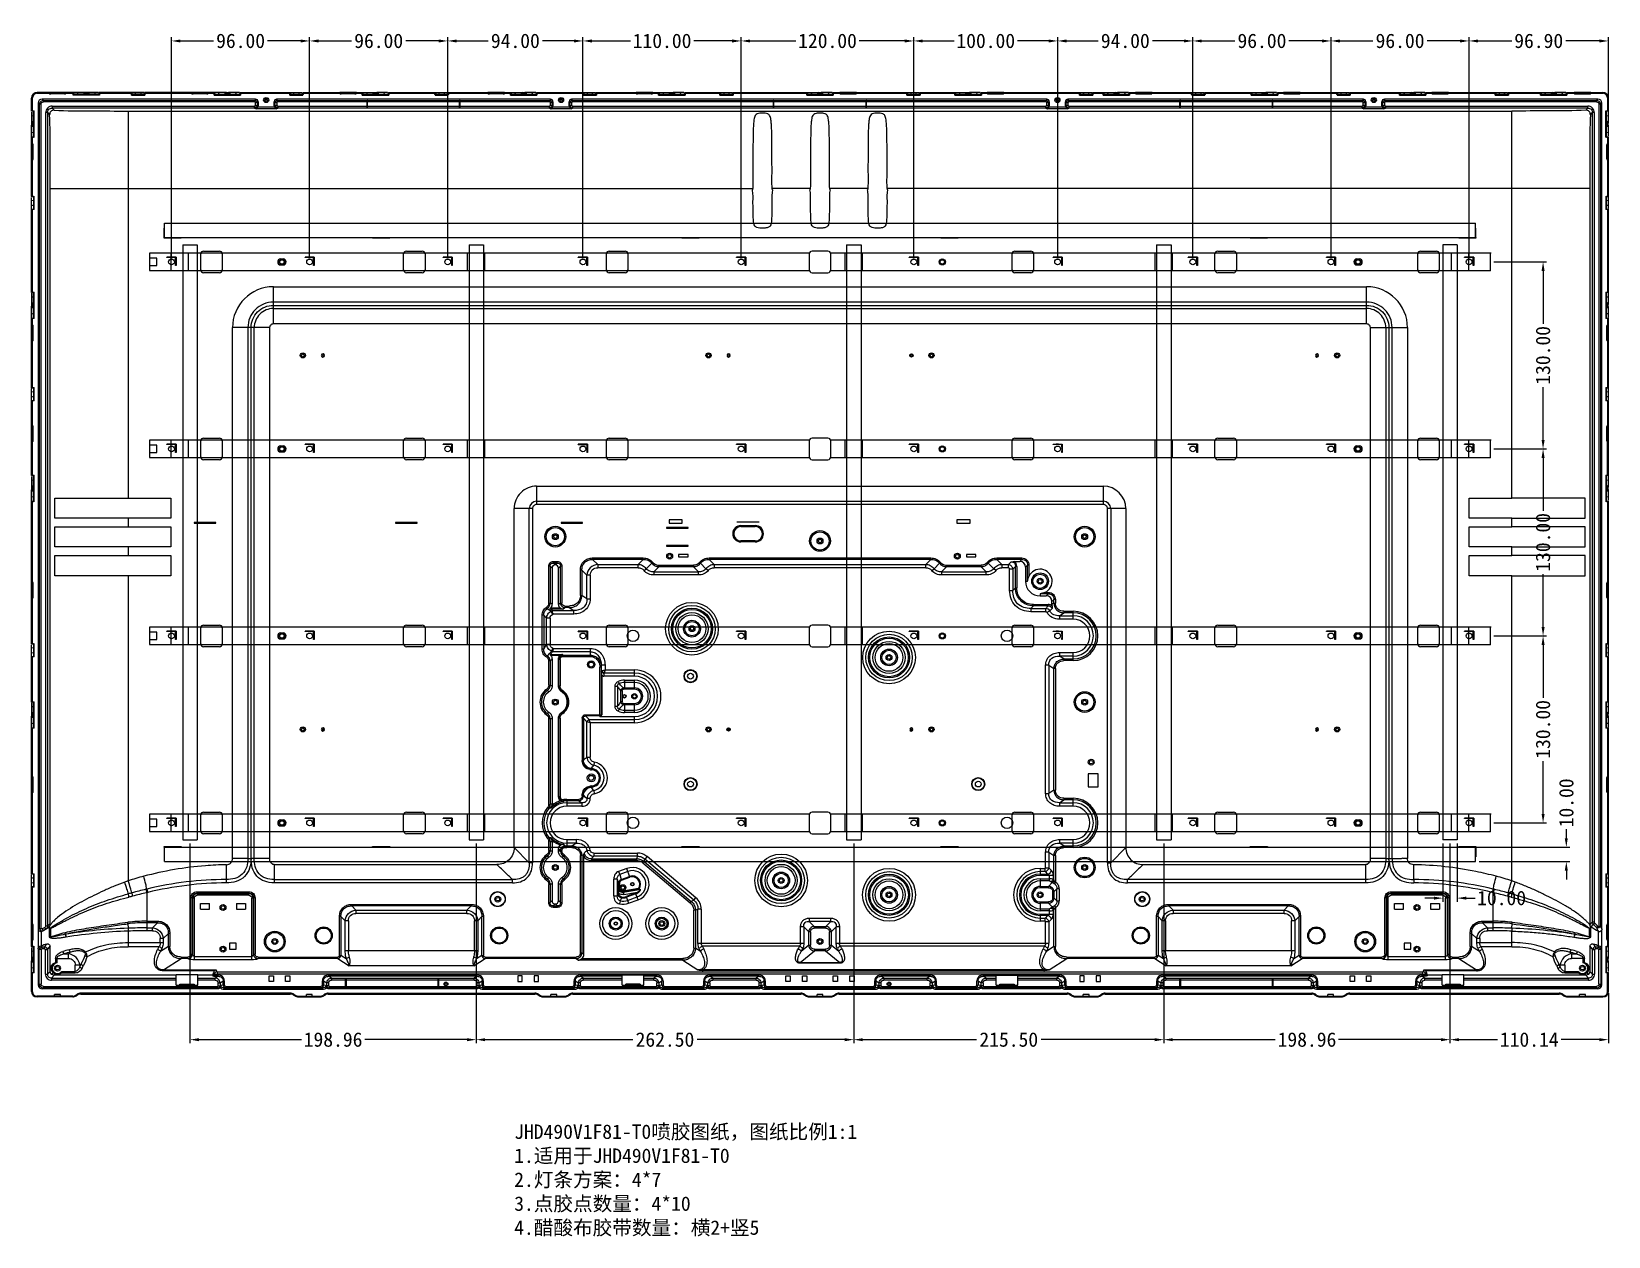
# Model space of a CAD drawing. Header units: millimetres. Extents: x 7835 to 8931, y -815 to 22.
import ezdxf

# ---------------------------------------------------------------- set-up
doc = ezdxf.new("R2010")
doc.units = ezdxf.units.MM
doc.header["$LTSCALE"] = 46.255
doc.header["$PDMODE"] = 3
doc.header["$PDSIZE"] = 0.3125
doc.layers.get('0').update_dxf_attribs({"linetype": 'CONTINUOUS'})
doc.layers.get('Defpoints').update_dxf_attribs({"linetype": 'CONTINUOUS'})
doc.styles.get("Standard").update_dxf_attribs({"font": 'simfang.ttf'})
doc.dimstyles.new('001', dxfattribs={"dimscale": 2.5, "dimtxt": 4, "dimasz": 2.5, "dimexe": 1, "dimexo": 1, "dimgap": 0.5, "dimtad": 0, "dimzin": 0, "dimdsep": 46, "dimtxsty": 'Standard', "dimcen": 0, "dimclrd": 2, "dimclre": 2, "dimclrt": 5, "dimadec": 0, "dimazin": 0, "dimtp": 0.01, "dimtm": 0.01, "dimtfac": 1, "dimtofl": 0, "dimtmove": 0, "dimatfit": 3, "dimldrblk": 'CLOSED', "dimfxl": 1, "dimtolj": 1, "dimtzin": 0, "dimarcsym": 0})

msp = doc.modelspace()

# ---------------------------------------------------------------- texts
at = {"color": 1, "insert": (8170.713, -737.39), "char_height": 10, "attachment_point": 1}
msp.add_mtext_dynamic_manual_height_columns('{\\C5;JHD490V1F81-T0喷胶图纸，图纸比例1:1\\P1.适用于JHD490V1F81-T0\\P2.灯条方案：4*7\\P3.点胶点数量：4*10\\P4.醋酸布胶带数量：横2+竖5}', width=626.23447, gutter_width=15, heights=[0], dxfattribs=at)

# ---------------------------------------------------------------- blocks, each defined once
blk = doc.blocks.new('00')
at = {"color": 1}
for p, q in [((7940.3, -125.8), (7940.3, -539.6)), ((7940.3, -125.8), (7950.3, -125.8)), ((7950.3, -125.8), (7950.3, -539.6)), ((7940.3, -539.6), (7950.3, -539.6))]:
    blk.add_line(p, q, dxfattribs=at)
blk = doc.blocks.new('001')
at = {"color": 1, "linetype": 'Continuous'}
for p, q in [((7927.7, -120.8), (7927.7, -110.8)), ((7927.7, -110.8), (8838.9, -110.8)), ((8838.9, -120.8), (8838.9, -110.8)), ((7927.7, -120.8), (8838.9, -120.8))]:
    blk.add_line(p, q, dxfattribs=at)
blk = doc.blocks.new('02')
at = {"color": 1}
for p, q in [((8139.3, -125.8), (8139.3, -539.6)), ((8139.3, -125.8), (8149.3, -125.8)), ((8149.3, -125.8), (8149.3, -539.6)), ((8139.3, -539.6), (8149.3, -539.6))]:
    blk.add_line(p, q, dxfattribs=at)
at = {"color": 2}
blk.add_line((8139.3, -539.6), (8139.3, -539.6), dxfattribs=at)
blk.add_line((8139.3, -539.6), (8139.3, -539.6), dxfattribs=at)
blk = doc.blocks.new('A$C61f20c2e')
at = {"color": 3, "linetype": 'Continuous'}
for p, q in [((458.5, 13.5), (0, 13.5)), ((0, 13.5), (0, 1.5)), ((15, 1.5), (15, 13.5)), ((27, 1.5), (27, 13.5)), ((35.5, 2), (35.5, 13)), ((37.5, 15), (48.5, 15)), ((50.5, 13), (50.5, 2)), ((176.5, 2), (176.5, 13)), ((178.5, 15), (189.5, 15)), ((191.5, 13), (191.5, 2)), ((221, 1.5), (221, 13.5)), ((233, 1.5), (233, 13.5)), ((317.5, 2), (317.5, 13)), ((319.5, 15), (330.5, 15)), ((332.5, 13), (332.5, 2)), ((458.5, 13), (458.5, 2)), ((471.5, 15), (460.5, 15)), ((932.5, 13.5), (473.5, 13.5)), ((473.5, 2), (473.5, 13)), ((483.5, 1.5), (483.5, 13.5)), ((495.5, 1.5), (495.5, 13.5)), ((599.5, 2), (599.5, 13)), ((601.5, 15), (612.5, 15)), ((614.5, 13), (614.5, 2)), ((699, 1.5), (699, 13.5)), ((711, 1.5), (711, 13.5)), ((740.5, 2), (740.5, 13)), ((742.5, 15), (753.5, 15)), ((755.5, 13), (755.5, 2)), ((881.5, 2), (881.5, 13)), ((883.5, 15), (894.5, 15)), ((896.5, 13), (896.5, 2)), ((905, 1.5), (905, 13.5)), ((917, 1.5), (917, 13.5)), ((932, 1.2), (932, 13.7)), ((5, 10), (0, 10)), ((0, 5), (5, 5)), ((0, 1.5), (458.5, 1.5)), ((5, 5), (5, 10)), ((91.2, 9.6), (92.8, 9.6)), ((92.8, 5.3), (91.2, 5.3)), ((473.5, 1.5), (932, 1.5)), ((839.2, 9.6), (840.8, 9.6)), ((840.8, 5.3), (839.2, 5.3)), ((48.5, 0), (37.5, 0)), ((189.5, 0), (178.5, 0)), ((330.5, 0), (319.5, 0)), ((460.5, 0), (471.5, 0)), ((612.5, 0), (601.5, 0)), ((753.5, 0), (742.5, 0)), ((894.5, 0), (883.5, 0))]:
    blk.add_line(p, q, dxfattribs=at)
blk.add_circle((551, 7.5), 2.15, dxfattribs=at)
for centre, radius, start, end in [((37.5, 13), 2, 90, 180), ((48.5, 13), 2, 0, 90), ((178.5, 13), 2, 90, 180), ((189.5, 13), 2, 0, 90), ((319.5, 13), 2, 90, 180), ((330.5, 13), 2, 0, 90), ((460.5, 13), 2, 90, 180), ((471.5, 13), 2, 0, 90), ((601.5, 13), 2, 90, 180), ((612.5, 13), 2, 0, 90), ((742.5, 13), 2, 90, 180), ((753.5, 13), 2, 0, 90), ((883.5, 13), 2, 90, 180), ((894.5, 13), 2, 0, 90), ((37.5, 2), 2, 180, 270), ((48.5, 2), 2, 270, 0), ((91.2, 7.5), 2.15, 90, 270), ((92.8, 7.5), 2.15, 270, 90), ((178.5, 2), 2, 180, 270), ((189.5, 2), 2, 270, 0), ((319.5, 2), 2, 180, 270), ((330.5, 2), 2, 270, 0), ((460.5, 2), 2, 180, 270), ((471.5, 2), 2, 270, 0), ((601.5, 2), 2, 180, 270), ((612.5, 2), 2, 270, 0), ((742.5, 2), 2, 180, 270), ((753.5, 2), 2, 270, 0), ((839.2, 7.5), 2.15, 90, 270), ((840.8, 7.5), 2.15, 270, 90), ((883.5, 2), 2, 180, 270), ((894.5, 2), 2, 270, 0)]:
    blk.add_arc(centre, radius, start, end, dxfattribs=at)
blk = doc.blocks.new('*D419')
at = {"color": 2, "lineweight": -2, "transparency": 16777216}
for p, q in [((8834.5, -135.2), (8834.5, 18.4)), ((8840.7, 15.9), (8864.1, 15.9)), ((8925.1, 15.9), (8901.8, 15.9)), ((8931.4, -24.4), (8931.4, 18.4))]:
    blk.add_line(p, q, dxfattribs=at)
at = {"color": 2, "transparency": 16777216}
for points in [[(8840.7, 16.9), (8840.7, 14.8), (8834.5, 15.9)], [(8925.1, 16.9), (8925.1, 14.8), (8931.4, 15.9)]]:
    blk.add_solid(points, dxfattribs=at)
at = {"layer": 'Defpoints', "color": 0, "transparency": 16777216}
for p in [(8834.5, 15.9), (8931.4, -26.9), (8834.5, -137.7)]:
    blk.add_point(p, dxfattribs=at)
at = {"color": 5, "transparency": 16777216, "insert": (8882.9, 15.9), "char_height": 10, "attachment_point": 5}
blk.add_mtext('\\A1;96.90', dxfattribs=at)
blk = doc.blocks.new('_CLOSED')
at = {"color": 0, "linetype": 'ByBlock'}
for p, q in [((0, 0), (-1, 0.17)), ((-1, 0.17), (-1, -0.17)), ((-1, -0.17), (0, 0)), ((-1, 0), (0, 0))]:
    blk.add_line(p, q, dxfattribs=at)
blk = doc.blocks.new('*D420')
at = {"color": 2, "lineweight": -2, "transparency": 16777216}
for p, q in [((8738.5, -135.2), (8738.5, 18.4)), ((8744.7, 15.9), (8767.6, 15.9)), ((8828.2, 15.9), (8805.3, 15.9)), ((8834.5, -135.2), (8834.5, 18.4))]:
    blk.add_line(p, q, dxfattribs=at)
at = {"color": 2, "transparency": 16777216}
for points in [[(8744.7, 16.9), (8744.7, 14.8), (8738.5, 15.9)], [(8828.2, 16.9), (8828.2, 14.8), (8834.5, 15.9)]]:
    blk.add_solid(points, dxfattribs=at)
at = {"layer": 'Defpoints', "color": 0, "transparency": 16777216}
for p in [(8738.5, 15.9), (8738.5, -137.7), (8834.5, -137.7)]:
    blk.add_point(p, dxfattribs=at)
at = {"color": 5, "transparency": 16777216, "insert": (8786.5, 15.9), "char_height": 10, "attachment_point": 5}
blk.add_mtext('\\A1;96.00', dxfattribs=at)
blk = doc.blocks.new('*D421')
at = {"color": 2, "lineweight": -2, "transparency": 16777216}
for p, q in [((8642.5, -135.2), (8642.5, 18.4)), ((8648.7, 15.9), (8671.6, 15.9)), ((8732.2, 15.9), (8709.3, 15.9)), ((8738.5, -135.2), (8738.5, 18.4))]:
    blk.add_line(p, q, dxfattribs=at)
at = {"color": 2, "transparency": 16777216}
for points in [[(8648.7, 16.9), (8648.7, 14.8), (8642.5, 15.9)], [(8732.2, 16.9), (8732.2, 14.8), (8738.5, 15.9)]]:
    blk.add_solid(points, dxfattribs=at)
at = {"layer": 'Defpoints', "color": 0, "transparency": 16777216}
for p in [(8642.5, 15.9), (8642.5, -137.7), (8738.5, -137.7)]:
    blk.add_point(p, dxfattribs=at)
at = {"color": 5, "transparency": 16777216, "insert": (8690.5, 15.9), "char_height": 10, "attachment_point": 5}
blk.add_mtext('\\A1;96.00', dxfattribs=at)
blk = doc.blocks.new('*D422')
at = {"color": 2, "lineweight": -2, "transparency": 16777216}
for p, q in [((8548.5, -135.2), (8548.5, 18.4)), ((8554.7, 15.9), (8576.6, 15.9)), ((8636.2, 15.9), (8614.3, 15.9)), ((8642.5, -135.2), (8642.5, 18.4))]:
    blk.add_line(p, q, dxfattribs=at)
at = {"color": 2, "transparency": 16777216}
for points in [[(8554.7, 16.9), (8554.7, 14.8), (8548.5, 15.9)], [(8636.2, 16.9), (8636.2, 14.8), (8642.5, 15.9)]]:
    blk.add_solid(points, dxfattribs=at)
at = {"layer": 'Defpoints', "color": 0, "transparency": 16777216}
for p in [(8548.5, 15.9), (8548.5, -137.7), (8642.5, -137.7)]:
    blk.add_point(p, dxfattribs=at)
at = {"color": 5, "transparency": 16777216, "insert": (8595.5, 15.9), "char_height": 10, "attachment_point": 5}
blk.add_mtext('\\A1;94.00', dxfattribs=at)
blk = doc.blocks.new('*D423')
at = {"color": 2, "lineweight": -2, "transparency": 16777216}
for p, q in [((8448.5, -135.2), (8448.5, 18.4)), ((8454.7, 15.9), (8476.5, 15.9)), ((8542.2, 15.9), (8520.5, 15.9)), ((8548.5, -135.2), (8548.5, 18.4))]:
    blk.add_line(p, q, dxfattribs=at)
at = {"color": 2, "transparency": 16777216}
for points in [[(8454.7, 16.9), (8454.7, 14.8), (8448.5, 15.9)], [(8542.2, 16.9), (8542.2, 14.8), (8548.5, 15.9)]]:
    blk.add_solid(points, dxfattribs=at)
at = {"layer": 'Defpoints', "color": 0, "transparency": 16777216}
for p in [(8448.5, 15.9), (8448.5, -137.7), (8548.5, -137.7)]:
    blk.add_point(p, dxfattribs=at)
at = {"color": 5, "transparency": 16777216, "insert": (8498.5, 15.9), "char_height": 10, "attachment_point": 5}
blk.add_mtext('\\A1;100.00', dxfattribs=at)
blk = doc.blocks.new('*D424')
at = {"color": 2, "lineweight": -2, "transparency": 16777216}
for p, q in [((8328.5, -135.2), (8328.5, 18.4)), ((8334.7, 15.9), (8366.5, 15.9)), ((8442.2, 15.9), (8410.5, 15.9)), ((8448.5, -135.2), (8448.5, 18.4))]:
    blk.add_line(p, q, dxfattribs=at)
at = {"color": 2, "transparency": 16777216}
for points in [[(8334.7, 16.9), (8334.7, 14.8), (8328.5, 15.9)], [(8442.2, 16.9), (8442.2, 14.8), (8448.5, 15.9)]]:
    blk.add_solid(points, dxfattribs=at)
at = {"layer": 'Defpoints', "color": 0, "transparency": 16777216}
for p in [(8328.5, 15.9), (8328.5, -137.7), (8448.5, -137.7)]:
    blk.add_point(p, dxfattribs=at)
at = {"color": 5, "transparency": 16777216, "insert": (8388.5, 15.9), "char_height": 10, "attachment_point": 5}
blk.add_mtext('\\A1;120.00', dxfattribs=at)
blk = doc.blocks.new('*D425')
at = {"color": 2, "lineweight": -2, "transparency": 16777216}
for p, q in [((8218.5, -135.2), (8218.5, 18.4)), ((8224.7, 15.9), (8251.5, 15.9)), ((8322.2, 15.9), (8295.5, 15.9)), ((8328.5, -135.2), (8328.5, 18.4))]:
    blk.add_line(p, q, dxfattribs=at)
at = {"color": 2, "transparency": 16777216}
for points in [[(8224.7, 16.9), (8224.7, 14.8), (8218.5, 15.9)], [(8322.2, 16.9), (8322.2, 14.8), (8328.5, 15.9)]]:
    blk.add_solid(points, dxfattribs=at)
at = {"layer": 'Defpoints', "color": 0, "transparency": 16777216}
for p in [(8218.5, 15.9), (8218.5, -137.7), (8328.5, -137.7)]:
    blk.add_point(p, dxfattribs=at)
at = {"color": 5, "transparency": 16777216, "insert": (8273.5, 15.9), "char_height": 10, "attachment_point": 5}
blk.add_mtext('\\A1;110.00', dxfattribs=at)
blk = doc.blocks.new('*D426')
at = {"color": 2, "lineweight": -2, "transparency": 16777216}
for p, q in [((8124.5, -135.2), (8124.5, 18.4)), ((8130.7, 15.9), (8152.6, 15.9)), ((8212.2, 15.9), (8190.3, 15.9)), ((8218.5, -135.2), (8218.5, 18.4))]:
    blk.add_line(p, q, dxfattribs=at)
at = {"color": 2, "transparency": 16777216}
for points in [[(8130.7, 16.9), (8130.7, 14.8), (8124.5, 15.9)], [(8212.2, 16.9), (8212.2, 14.8), (8218.5, 15.9)]]:
    blk.add_solid(points, dxfattribs=at)
at = {"layer": 'Defpoints', "color": 0, "transparency": 16777216}
for p in [(8124.5, 15.9), (8124.5, -137.7), (8218.5, -137.7)]:
    blk.add_point(p, dxfattribs=at)
at = {"color": 5, "transparency": 16777216, "insert": (8171.5, 15.9), "char_height": 10, "attachment_point": 5}
blk.add_mtext('\\A1;94.00', dxfattribs=at)
blk = doc.blocks.new('*D427')
at = {"color": 2, "lineweight": -2, "transparency": 16777216}
for p, q in [((8028.5, -135.2), (8028.5, 18.4)), ((8034.7, 15.9), (8057.6, 15.9)), ((8118.2, 15.9), (8095.3, 15.9)), ((8124.5, -135.2), (8124.5, 18.4))]:
    blk.add_line(p, q, dxfattribs=at)
at = {"color": 2, "transparency": 16777216}
for points in [[(8034.7, 16.9), (8034.7, 14.8), (8028.5, 15.9)], [(8118.2, 16.9), (8118.2, 14.8), (8124.5, 15.9)]]:
    blk.add_solid(points, dxfattribs=at)
at = {"layer": 'Defpoints', "color": 0, "transparency": 16777216}
for p in [(8028.5, 15.9), (8028.5, -137.7), (8124.5, -137.7)]:
    blk.add_point(p, dxfattribs=at)
at = {"color": 5, "transparency": 16777216, "insert": (8076.5, 15.9), "char_height": 10, "attachment_point": 5}
blk.add_mtext('\\A1;96.00', dxfattribs=at)
blk = doc.blocks.new('*D428')
at = {"color": 2, "lineweight": -2, "transparency": 16777216}
for p, q in [((7932.5, -135.2), (7932.5, 18.4)), ((7938.7, 15.9), (7961.6, 15.9)), ((8022.2, 15.9), (7999.3, 15.9)), ((8028.5, -135.2), (8028.5, 18.4))]:
    blk.add_line(p, q, dxfattribs=at)
at = {"color": 2, "transparency": 16777216}
for points in [[(7938.7, 16.9), (7938.7, 14.8), (7932.5, 15.9)], [(8022.2, 16.9), (8022.2, 14.8), (8028.5, 15.9)]]:
    blk.add_solid(points, dxfattribs=at)
at = {"layer": 'Defpoints', "color": 0, "transparency": 16777216}
for p in [(7932.5, 15.9), (7932.5, -137.7), (8028.5, -137.7)]:
    blk.add_point(p, dxfattribs=at)
at = {"color": 5, "transparency": 16777216, "insert": (7980.5, 15.9), "char_height": 10, "attachment_point": 5}
blk.add_mtext('\\A1;96.00', dxfattribs=at)
blk = doc.blocks.new('*D429')
at = {"color": 2, "lineweight": -2, "transparency": 16777216}
for p, q in [((8821.2, -542.1), (8821.2, -680.9)), ((8931.4, -646.2), (8931.4, -680.9)), ((8827.5, -678.4), (8854.2, -678.4)), ((8925.1, -678.4), (8898.4, -678.4))]:
    blk.add_line(p, q, dxfattribs=at)
at = {"color": 2, "transparency": 16777216}
for points in [[(8827.5, -677.4), (8827.5, -679.5), (8821.2, -678.4)], [(8925.1, -677.4), (8925.1, -679.5), (8931.4, -678.4)]]:
    blk.add_solid(points, dxfattribs=at)
at = {"layer": 'Defpoints', "color": 0, "transparency": 16777216}
for p in [(8821.2, -539.6), (8931.4, -643.7), (8821.2, -678.4)]:
    blk.add_point(p, dxfattribs=at)
at = {"color": 5, "transparency": 16777216, "insert": (8876.3, -678.4), "char_height": 10, "attachment_point": 5}
blk.add_mtext('\\A1;110.14', dxfattribs=at)
blk = doc.blocks.new('*D430')
at = {"color": 2, "lineweight": -2, "transparency": 16777216}
for p, q in [((8622.3, -542.1), (8622.3, -680.9)), ((8821.2, -542.1), (8821.2, -680.9)), ((8628.5, -678.4), (8699.8, -678.4)), ((8815, -678.4), (8743.7, -678.4))]:
    blk.add_line(p, q, dxfattribs=at)
at = {"color": 2, "transparency": 16777216}
for points in [[(8628.5, -677.4), (8628.5, -679.5), (8622.3, -678.4)], [(8815, -677.4), (8815, -679.5), (8821.2, -678.4)]]:
    blk.add_solid(points, dxfattribs=at)
at = {"layer": 'Defpoints', "color": 0, "transparency": 16777216}
for p in [(8622.3, -539.6), (8821.2, -539.6), (8622.3, -678.4)]:
    blk.add_point(p, dxfattribs=at)
at = {"color": 5, "transparency": 16777216, "insert": (8721.8, -678.4), "char_height": 10, "attachment_point": 5}
blk.add_mtext('\\A1;198.96', dxfattribs=at)
blk = doc.blocks.new('*D431')
at = {"color": 2, "lineweight": -2, "transparency": 16777216}
for p, q in [((8406.8, -542.1), (8406.8, -680.9)), ((8622.3, -542.1), (8622.3, -680.9)), ((8413, -678.4), (8492.1, -678.4)), ((8616, -678.4), (8537, -678.4))]:
    blk.add_line(p, q, dxfattribs=at)
at = {"color": 2, "transparency": 16777216}
for points in [[(8413, -677.4), (8413, -679.5), (8406.8, -678.4)], [(8616, -677.4), (8616, -679.5), (8622.3, -678.4)]]:
    blk.add_solid(points, dxfattribs=at)
at = {"layer": 'Defpoints', "color": 0, "transparency": 16777216}
for p in [(8406.8, -539.6), (8622.3, -539.6), (8406.8, -678.4)]:
    blk.add_point(p, dxfattribs=at)
at = {"color": 5, "transparency": 16777216, "insert": (8514.5, -678.4), "char_height": 10, "attachment_point": 5}
blk.add_mtext('\\A1;215.50', dxfattribs=at)
blk = doc.blocks.new('*D432')
at = {"color": 2, "lineweight": -2, "transparency": 16777216}
for p, q in [((8144.3, -542.1), (8144.3, -680.9)), ((8406.8, -542.1), (8406.8, -680.9)), ((8150.5, -678.4), (8253.1, -678.4)), ((8400.5, -678.4), (8298, -678.4))]:
    blk.add_line(p, q, dxfattribs=at)
at = {"color": 2, "transparency": 16777216}
for points in [[(8150.5, -677.4), (8150.5, -679.5), (8144.3, -678.4)], [(8400.5, -677.4), (8400.5, -679.5), (8406.8, -678.4)]]:
    blk.add_solid(points, dxfattribs=at)
at = {"layer": 'Defpoints', "color": 0, "transparency": 16777216}
for p in [(8144.3, -539.6), (8406.8, -539.6), (8144.3, -678.4)]:
    blk.add_point(p, dxfattribs=at)
at = {"color": 5, "transparency": 16777216, "insert": (8275.5, -678.4), "char_height": 10, "attachment_point": 5}
blk.add_mtext('\\A1;262.50', dxfattribs=at)
blk = doc.blocks.new('*D433')
at = {"color": 2, "lineweight": -2, "transparency": 16777216}
for p, q in [((7945.3, -542.1), (7945.3, -680.9)), ((8144.3, -542.1), (8144.3, -680.9)), ((7951.6, -678.4), (8022.8, -678.4)), ((8138, -678.4), (8066.8, -678.4))]:
    blk.add_line(p, q, dxfattribs=at)
at = {"color": 2, "transparency": 16777216}
for points in [[(7951.6, -677.4), (7951.6, -679.5), (7945.3, -678.4)], [(8138, -677.4), (8138, -679.5), (8144.3, -678.4)]]:
    blk.add_solid(points, dxfattribs=at)
at = {"layer": 'Defpoints', "color": 0, "transparency": 16777216}
for p in [(7945.3, -539.6), (8144.3, -539.6), (7945.3, -678.4)]:
    blk.add_point(p, dxfattribs=at)
at = {"color": 5, "transparency": 16777216, "insert": (8044.8, -678.4), "char_height": 10, "attachment_point": 5}
blk.add_mtext('\\A1;198.96', dxfattribs=at)
blk = doc.blocks.new('*D434')
at = {"color": 2, "lineweight": -2, "transparency": 16777216}
for p, q in [((8902.1, -538.4), (8902.1, -532.1)), ((8829, -544.6), (8904.6, -544.6)), ((8841.4, -554.6), (8904.6, -554.6)), ((8902.1, -560.9), (8902.1, -567.1))]:
    blk.add_line(p, q, dxfattribs=at)
at = {"color": 2, "transparency": 16777216}
for points in [[(8901, -538.4), (8903.1, -538.4), (8902.1, -544.6)], [(8901, -560.9), (8903.1, -560.9), (8902.1, -554.6)]]:
    blk.add_solid(points, dxfattribs=at)
at = {"layer": 'Defpoints', "color": 0, "transparency": 16777216}
for p in [(8826.5, -544.6), (8902.1, -544.6), (8838.9, -554.6)]:
    blk.add_point(p, dxfattribs=at)
at = {"color": 5, "transparency": 16777216, "insert": (8902.1, -513.8), "char_height": 10, "attachment_point": 5, "rotation": 90}
blk.add_mtext('\\A1;10.00', dxfattribs=at)
blk = doc.blocks.new('*D435')
at = {"color": 2, "lineweight": -2, "transparency": 16777216}
for p, q in [((8851.8, -137.7), (8888.4, -137.7)), ((8885.9, -144), (8885.9, -180.7)), ((8885.9, -261.5), (8885.9, -224.7)), ((8851.8, -267.7), (8888.4, -267.7))]:
    blk.add_line(p, q, dxfattribs=at)
at = {"color": 2, "transparency": 16777216}
for points in [[(8884.9, -144), (8887, -144), (8885.9, -137.7)], [(8884.9, -261.5), (8887, -261.5), (8885.9, -267.7)]]:
    blk.add_solid(points, dxfattribs=at)
at = {"layer": 'Defpoints', "color": 0, "transparency": 16777216}
for p in [(8849.3, -137.7), (8849.3, -267.7), (8885.9, -267.7)]:
    blk.add_point(p, dxfattribs=at)
at = {"color": 5, "transparency": 16777216, "insert": (8885.9, -202.7), "char_height": 10, "attachment_point": 5, "rotation": 90}
blk.add_mtext('\\A1;130.00', dxfattribs=at)
blk = doc.blocks.new('*D436')
at = {"color": 2, "lineweight": -2, "transparency": 16777216}
for p, q in [((8851.8, -267.7), (8888.4, -267.7)), ((8885.9, -274), (8885.9, -310.7)), ((8885.9, -391.5), (8885.9, -354.7)), ((8851.8, -397.7), (8888.4, -397.7))]:
    blk.add_line(p, q, dxfattribs=at)
at = {"color": 2, "transparency": 16777216}
for points in [[(8884.9, -274), (8887, -274), (8885.9, -267.7)], [(8884.9, -391.5), (8887, -391.5), (8885.9, -397.7)]]:
    blk.add_solid(points, dxfattribs=at)
at = {"layer": 'Defpoints', "color": 0, "transparency": 16777216}
for p in [(8849.3, -267.7), (8849.3, -397.7), (8885.9, -397.7)]:
    blk.add_point(p, dxfattribs=at)
at = {"color": 5, "transparency": 16777216, "insert": (8885.9, -332.7), "char_height": 10, "attachment_point": 5, "rotation": 90}
blk.add_mtext('\\A1;130.00', dxfattribs=at)
blk = doc.blocks.new('*D437')
at = {"color": 2, "lineweight": -2, "transparency": 16777216}
for p, q in [((8851.8, -397.7), (8888.4, -397.7)), ((8885.9, -404), (8885.9, -440.7)), ((8885.9, -521.5), (8885.9, -484.7)), ((8851.8, -527.7), (8888.4, -527.7))]:
    blk.add_line(p, q, dxfattribs=at)
at = {"color": 2, "transparency": 16777216}
for points in [[(8884.9, -404), (8887, -404), (8885.9, -397.7)], [(8884.9, -521.5), (8887, -521.5), (8885.9, -527.7)]]:
    blk.add_solid(points, dxfattribs=at)
at = {"layer": 'Defpoints', "color": 0, "transparency": 16777216}
for p in [(8849.3, -397.7), (8849.3, -527.7), (8885.9, -527.7)]:
    blk.add_point(p, dxfattribs=at)
at = {"color": 5, "transparency": 16777216, "insert": (8885.9, -462.7), "char_height": 10, "attachment_point": 5, "rotation": 90}
blk.add_mtext('\\A1;130.00', dxfattribs=at)
blk = doc.blocks.new('*D438')
at = {"color": 2, "lineweight": -2, "transparency": 16777216}
for p, q in [((8816.2, -542.1), (8816.2, -582.5)), ((8826.2, -542.1), (8826.2, -582.5)), ((8810, -580), (8803.7, -580)), ((8832.5, -580), (8838.7, -580))]:
    blk.add_line(p, q, dxfattribs=at)
at = {"color": 2, "transparency": 16777216}
for points in [[(8810, -579), (8810, -581.1), (8816.2, -580)], [(8832.5, -579), (8832.5, -581.1), (8826.2, -580)]]:
    blk.add_solid(points, dxfattribs=at)
at = {"layer": 'Defpoints', "color": 0, "transparency": 16777216}
for p in [(8816.2, -539.6), (8826.2, -539.6), (8826.2, -580)]:
    blk.add_point(p, dxfattribs=at)
at = {"color": 5, "transparency": 16777216, "insert": (8857.1, -580), "char_height": 10, "attachment_point": 5}
blk.add_mtext('\\A1;10.00', dxfattribs=at)

# ---------------------------------------------------------------- dimensions: what is measured, and where the dimension line sits
at = {"color": 2}
for base, p1, p2, picture, middle in [((7932.475, 15.866), (8028.475, -137.72), (7932.475, -137.72), '*D428', (7980.475, 15.866)), ((8028.475, 15.866), (8124.475, -137.72), (8028.475, -137.72), '*D427', (8076.475, 15.866)), ((8124.475, 15.866), (8218.475, -137.72), (8124.475, -137.72), '*D426', (8171.475, 15.866)), ((8218.475, 15.866), (8328.475, -137.72), (8218.475, -137.72), '*D425', (8273.475, 15.866)), ((8328.475, 15.866), (8448.475, -137.72), (8328.475, -137.72), '*D424', (8388.475, 15.866)), ((8448.475, 15.866), (8548.475, -137.72), (8448.475, -137.72), '*D423', (8498.475, 15.866)), ((8548.475, 15.866), (8642.475, -137.72), (8548.475, -137.72), '*D422', (8595.475, 15.866)), ((8642.475, 15.866), (8738.475, -137.72), (8642.475, -137.72), '*D421', (8690.475, 15.866)), ((8738.475, 15.866), (8834.475, -137.72), (8738.475, -137.72), '*D420', (8786.475, 15.866)), ((7945.314, -678.417), (8144.275, -539.62), (7945.314, -539.62), '*D433', (8044.794, -678.417)), ((8144.275, -678.417), (8406.776, -539.62), (8144.275, -539.62), '*D432', (8275.526, -678.417)), ((8406.776, -678.417), (8622.276, -539.62), (8406.776, -539.62), '*D431', (8514.526, -678.417)), ((8622.276, -678.417), (8821.237, -539.62), (8622.276, -539.62), '*D430', (8721.757, -678.417))]:
    dim = msp.add_linear_dim(base=base, p1=p1, p2=p2, dimstyle='001', override={"dimtmove": 1}, dxfattribs=at)
    dim.commit()
    dim.dimension.update_dxf_attribs({"geometry": picture, "text_midpoint": middle})
for base, p1, p2, picture, middle in [((8834.475, 15.866), (8931.375, -26.92), (8834.475, -137.72), '*D419', (8882.925, 15.866)), ((8826.237, -580.034), (8816.237, -539.62), (8826.237, -539.62), '*D438', (8857.073, -580.034)), ((8821.237, -678.417), (8931.375, -643.72), (8821.237, -539.62), '*D429', (8876.306, -678.417))]:
    dim = msp.add_linear_dim(base=base, p1=p1, p2=p2, dimstyle='001', dxfattribs=at)
    dim.commit()
    dim.dimension.update_dxf_attribs({"geometry": picture, "text_midpoint": middle})
dim = msp.add_linear_dim(base=(8885.927, -267.72), p1=(8849.275, -137.72), p2=(8849.275, -267.72), angle=90, dimstyle='001', dxfattribs=at)
dim.commit()
dim.dimension.update_dxf_attribs({"geometry": '*D435', "text_midpoint": (8885.927, -202.72)})
for base, p1, p2, picture, middle in [((8885.927, -397.72), (8849.275, -267.72), (8849.275, -397.72), '*D436', (8885.927, -332.72)), ((8885.927, -527.72), (8849.275, -397.72), (8849.275, -527.72), '*D437', (8885.927, -462.72))]:
    dim = msp.add_linear_dim(base=base, p1=p1, p2=p2, angle=90, dimstyle='001', override={"dimtmove": 1}, dxfattribs=at)
    dim.commit()
    dim.dimension.update_dxf_attribs({"geometry": picture, "text_midpoint": middle})
dim = msp.add_linear_dim(base=(8902.07, -544.62), p1=(8838.875, -554.62), p2=(8826.461, -544.62), angle=90, dimstyle='001', dxfattribs=at)
dim.commit()
dim.dimension.update_dxf_attribs({"geometry": '*D434', "text_midpoint": (8902.07, -513.784), "dimtype": 160})

# ---------------------------------------------------------------- linework, layer by layer
at = {"color": 7, "linetype": 'Continuous'}
for p, q in [((7838.975, -20.52), (7847.475, -20.52)), ((7872.603, -19.92), (7839.175, -19.92)), ((7839.675, -20.52), (7839.675, -19.92)), ((7842.175, -19.92), (7842.175, -20.52)), ((7847.475, -20.563), (7847.475, -19.92)), ((7847.476, -20.023), (7847.475, -20.015)), ((7858.967, -20.065), (7847.484, -20.065)), ((7848.475, -20.433), (7848.475, -20.985)), ((7857.975, -20.433), (7848.475, -20.433)), ((7857.975, -20.985), (7848.475, -20.985)), ((7857.975, -20.985), (7857.975, -20.433)), ((7858.975, -20.52), (7858.975, -19.92)), ((7858.975, -20.52), (7863.798, -20.52)), ((7864.098, -21.82), (7863.798, -20.52)), ((7882.453, -21.82), (7864.098, -21.82)), ((7864.275, -19.92), (7864.575, -21.22)), ((7881.975, -21.22), (7864.575, -21.22)), ((7867.499, -21.22), (7867.199, -19.92)), ((7869.533, -21.82), (7869.533, -21.22)), ((7870.112, -21.22), (7870.112, -21.82)), ((7870.277, -21.82), (7870.277, -21.22)), ((7871.243, -21.22), (7871.243, -21.82)), ((7871.737, -20.42), (7871.275, -21.22)), ((7872.141, -21.22), (7872.603, -20.42)), ((7874.121, -20.02), (7872.43, -20.02)), ((7872.603, -20.02), (7872.603, -20.42)), ((7873.948, -20.42), (7872.603, -20.42)), ((7873.948, -20.42), (7873.948, -20.02)), ((7873.948, -20.42), (7874.409, -21.22)), ((7881.648, -19.92), (7874.121, -19.92)), ((7874.814, -20.42), (7875.275, -21.22)), ((7875.308, -21.82), (7875.308, -21.22)), ((7876.274, -21.22), (7876.274, -21.82)), ((7876.439, -21.82), (7876.439, -21.22)), ((7877.018, -21.22), (7877.018, -21.82)), ((7879.352, -19.92), (7879.052, -21.22)), ((7881.975, -21.22), (7882.275, -19.92)), ((7913.153, -19.92), (7882.275, -19.92)), ((7882.753, -20.52), (7882.453, -21.82)), ((7882.753, -20.52), (7904.398, -20.52)), ((7886.075, -20.52), (7886.075, -19.92)), ((7886.575, -19.92), (7886.575, -20.52)), ((7888.625, -20.52), (7888.625, -19.92)), ((7890.125, -19.92), (7890.125, -20.52)), ((7892.425, -20.52), (7892.425, -19.92)), ((7893.925, -19.92), (7893.925, -20.52)), ((7904.698, -21.82), (7904.398, -20.52)), ((7904.698, -21.82), (7913.853, -21.82)), ((7904.875, -19.92), (7905.175, -21.22)), ((7913.375, -21.22), (7905.175, -21.22)), ((7907.075, -21.82), (7907.075, -21.22)), ((7907.611, -21.22), (7907.311, -19.92)), ((7908.275, -21.22), (7908.275, -21.82)), ((7910.275, -21.82), (7910.275, -21.22)), ((7911.239, -19.92), (7910.939, -21.22)), ((7911.475, -21.22), (7911.475, -21.82)), ((7913.375, -21.22), (7913.675, -19.92)), ((7970.603, -19.92), (7913.675, -19.92)), ((7914.153, -20.52), (7913.853, -21.82)), ((7914.153, -20.52), (7946.475, -20.52)), ((7927.275, -20.52), (7927.275, -19.92)), ((7928.775, -19.92), (7928.775, -20.52)), ((7931.775, -20.52), (7931.775, -19.92)), ((7933.275, -19.92), (7933.275, -20.52)), ((7943.275, -20.52), (7943.275, -19.92)), ((7943.775, -19.92), (7943.775, -20.52)), ((7946.475, -20.563), (7946.475, -19.92)), ((7946.476, -20.023), (7946.475, -20.015)), ((7957.967, -20.065), (7946.484, -20.065)), ((7947.475, -20.433), (7947.475, -20.985)), ((7956.975, -20.433), (7947.475, -20.433)), ((7956.975, -20.985), (7947.475, -20.985)), ((7956.975, -20.985), (7956.975, -20.433)), ((7957.975, -20.563), (7957.975, -19.92)), ((7957.975, -20.015), (7957.975, -20.023)), ((7957.975, -20.52), (7961.798, -20.52)), ((7962.098, -21.82), (7961.798, -20.52)), ((7962.098, -21.82), (7980.453, -21.82)), ((7962.275, -19.92), (7962.575, -21.22)), ((7962.575, -21.22), (7979.975, -21.22)), ((7965.499, -21.22), (7965.199, -19.92)), ((7967.533, -21.82), (7967.533, -21.22)), ((7968.112, -21.22), (7968.112, -21.82)), ((7968.277, -21.82), (7968.277, -21.22)), ((7969.243, -21.22), (7969.243, -21.82)), ((7969.737, -20.42), (7969.275, -21.22)), ((7970.141, -21.22), (7970.603, -20.42)), ((7970.43, -20.02), (7972.121, -20.02)), ((7970.603, -20.02), (7970.603, -20.42)), ((7971.948, -20.42), (7970.603, -20.42)), ((7971.948, -20.42), (7971.948, -20.02)), ((7971.948, -20.42), (7972.409, -21.22)), ((7979.648, -19.92), (7972.121, -19.92)), ((7972.814, -20.42), (7973.275, -21.22)), ((7973.308, -21.82), (7973.308, -21.22)), ((7974.274, -21.22), (7974.274, -21.82)), ((7974.439, -21.82), (7974.439, -21.22)), ((7975.018, -21.22), (7975.018, -21.82)), ((7977.352, -19.92), (7977.052, -21.22)), ((7979.975, -21.22), (7980.275, -19.92)), ((7980.275, -19.92), (8023.153, -19.92)), ((7980.753, -20.52), (7980.453, -21.82)), ((7980.753, -20.52), (8014.398, -20.52)), ((7984.075, -20.52), (7984.075, -19.92)), ((7984.575, -19.92), (7984.575, -20.52)), ((8014.698, -21.82), (8014.398, -20.52)), ((8014.698, -21.82), (8023.853, -21.82)), ((8014.875, -19.92), (8015.175, -21.22)), ((8015.175, -21.22), (8023.375, -21.22)), ((8017.075, -21.82), (8017.075, -21.22)), ((8017.611, -21.22), (8017.311, -19.92)), ((8018.275, -21.22), (8018.275, -21.82)), ((8020.275, -21.82), (8020.275, -21.22)), ((8021.239, -19.92), (8020.939, -21.22)), ((8021.475, -21.22), (8021.475, -21.82)), ((8023.375, -21.22), (8023.675, -19.92)), ((8023.675, -19.92), (8073.603, -19.92)), ((8024.153, -20.52), (8023.853, -21.82)), ((8024.153, -20.52), (8049.475, -20.52)), ((8030.275, -20.52), (8030.275, -19.92)), ((8031.775, -19.92), (8031.775, -20.52)), ((8034.775, -20.52), (8034.775, -19.92)), ((8036.275, -19.92), (8036.275, -20.52)), ((8046.275, -20.52), (8046.275, -19.92)), ((8046.775, -19.92), (8046.775, -20.52)), ((8049.475, -20.563), (8049.475, -19.92)), ((8049.476, -20.023), (8049.475, -20.015)), ((8060.967, -20.065), (8049.484, -20.065)), ((8050.475, -20.433), (8050.475, -20.985)), ((8059.975, -20.433), (8050.475, -20.433)), ((8059.975, -20.985), (8050.475, -20.985)), ((8059.975, -20.985), (8059.975, -20.433)), ((8060.975, -20.563), (8060.975, -19.92)), ((8060.975, -20.015), (8060.975, -20.023)), ((8060.975, -20.52), (8064.798, -20.52)), ((8065.098, -21.82), (8064.798, -20.52)), ((8065.098, -21.82), (8083.453, -21.82)), ((8065.275, -19.92), (8065.575, -21.22)), ((8065.575, -21.22), (8082.975, -21.22)), ((8068.499, -21.22), (8068.199, -19.92)), ((8070.533, -21.82), (8070.533, -21.22)), ((8071.112, -21.22), (8071.112, -21.82)), ((8071.277, -21.82), (8071.277, -21.22)), ((8072.243, -21.22), (8072.243, -21.82)), ((8072.737, -20.42), (8072.275, -21.22)), ((8073.141, -21.22), (8073.603, -20.42)), ((8073.43, -20.02), (8075.121, -20.02)), ((8073.603, -20.02), (8073.603, -20.42)), ((8074.948, -20.42), (8073.603, -20.42)), ((8074.948, -20.42), (8074.948, -20.02)), ((8074.948, -20.42), (8075.409, -21.22)), ((8082.648, -19.92), (8075.121, -19.92)), ((8075.814, -20.42), (8076.275, -21.22)), ((8076.308, -21.82), (8076.308, -21.22)), ((8077.274, -21.22), (8077.274, -21.82)), ((8077.439, -21.82), (8077.439, -21.22)), ((8078.018, -21.22), (8078.018, -21.82)), ((8080.352, -19.92), (8080.052, -21.22)), ((8082.975, -21.22), (8083.275, -19.92)), ((8083.275, -19.92), (8124.153, -19.92)), ((8083.753, -20.52), (8083.453, -21.82)), ((8083.753, -20.52), (8115.398, -20.52)), ((8087.075, -20.52), (8087.075, -19.92)), ((8087.575, -19.92), (8087.575, -20.52)), ((8115.698, -21.82), (8115.398, -20.52)), ((8115.698, -21.82), (8124.853, -21.82)), ((8115.875, -19.92), (8116.175, -21.22)), ((8116.175, -21.22), (8124.375, -21.22)), ((8118.075, -21.82), (8118.075, -21.22)), ((8118.611, -21.22), (8118.311, -19.92)), ((8119.275, -21.22), (8119.275, -21.82)), ((8121.275, -21.82), (8121.275, -21.22)), ((8122.239, -19.92), (8121.939, -21.22)), ((8122.475, -21.22), (8122.475, -21.82)), ((8124.375, -21.22), (8124.675, -19.92)), ((8124.675, -19.92), (8176.603, -19.92)), ((8125.153, -20.52), (8124.853, -21.82)), ((8125.153, -20.52), (8152.475, -20.52)), ((8133.275, -20.52), (8133.275, -19.92)), ((8134.775, -19.92), (8134.775, -20.52)), ((8137.775, -20.52), (8137.775, -19.92)), ((8139.275, -19.92), (8139.275, -20.52)), ((8149.275, -20.52), (8149.275, -19.92)), ((8149.775, -19.92), (8149.775, -20.52)), ((8152.475, -20.563), (8152.475, -19.92)), ((8152.476, -20.023), (8152.475, -20.015)), ((8163.967, -20.065), (8152.484, -20.065)), ((8153.475, -20.433), (8153.475, -20.985)), ((8162.975, -20.433), (8153.475, -20.433)), ((8162.975, -20.985), (8153.475, -20.985)), ((8162.975, -20.985), (8162.975, -20.433)), ((8163.975, -20.563), (8163.975, -19.92)), ((8163.975, -20.015), (8163.975, -20.023)), ((8163.975, -20.52), (8167.798, -20.52)), ((8168.098, -21.82), (8167.798, -20.52)), ((8168.098, -21.82), (8186.453, -21.82)), ((8168.275, -19.92), (8168.575, -21.22)), ((8168.575, -21.22), (8185.975, -21.22)), ((8171.499, -21.22), (8171.199, -19.92)), ((8173.533, -21.82), (8173.533, -21.22)), ((8174.112, -21.22), (8174.112, -21.82)), ((8174.277, -21.82), (8174.277, -21.22)), ((8175.243, -21.22), (8175.243, -21.82)), ((8175.737, -20.42), (8175.275, -21.22)), ((8176.141, -21.22), (8176.603, -20.42)), ((8176.43, -20.02), (8178.121, -20.02)), ((8176.603, -20.02), (8176.603, -20.42)), ((8177.948, -20.42), (8176.603, -20.42)), ((8177.948, -20.42), (8177.948, -20.02)), ((8177.948, -20.42), (8178.409, -21.22)), ((8185.648, -19.92), (8178.121, -19.92)), ((8178.814, -20.42), (8179.275, -21.22)), ((8179.308, -21.82), (8179.308, -21.22)), ((8180.274, -21.22), (8180.274, -21.82)), ((8180.439, -21.82), (8180.439, -21.22)), ((8181.018, -21.22), (8181.018, -21.82)), ((8183.352, -19.92), (8183.052, -21.22)), ((8185.975, -21.22), (8186.275, -19.92)), ((8186.275, -19.92), (8227.153, -19.92)), ((8186.753, -20.52), (8186.453, -21.82)), ((8186.753, -20.52), (8218.398, -20.52)), ((8190.075, -20.52), (8190.075, -19.92)), ((8190.575, -19.92), (8190.575, -20.52)), ((8218.698, -21.82), (8218.398, -20.52)), ((8218.698, -21.82), (8227.853, -21.82)), ((8218.875, -19.92), (8219.175, -21.22)), ((8219.175, -21.22), (8227.375, -21.22)), ((8221.075, -21.82), (8221.075, -21.22)), ((8221.611, -21.22), (8221.311, -19.92)), ((8222.275, -21.22), (8222.275, -21.82)), ((8224.275, -21.82), (8224.275, -21.22)), ((8225.239, -19.92), (8224.939, -21.22)), ((8225.475, -21.22), (8225.475, -21.82)), ((8227.375, -21.22), (8227.675, -19.92)), ((8227.675, -19.92), (8279.603, -19.92)), ((8228.153, -20.52), (8227.853, -21.82)), ((8228.153, -20.52), (8255.475, -20.52)), ((8236.275, -20.52), (8236.275, -19.92)), ((8237.775, -19.92), (8237.775, -20.52)), ((8240.775, -20.52), (8240.775, -19.92)), ((8242.275, -19.92), (8242.275, -20.52)), ((8252.275, -20.52), (8252.275, -19.92)), ((8252.775, -19.92), (8252.775, -20.52)), ((8255.475, -20.563), (8255.475, -19.92)), ((8255.476, -20.023), (8255.475, -20.015)), ((8266.967, -20.065), (8255.484, -20.065)), ((8256.475, -20.433), (8256.475, -20.985)), ((8265.975, -20.433), (8256.475, -20.433)), ((8265.975, -20.985), (8256.475, -20.985)), ((8265.975, -20.985), (8265.975, -20.433)), ((8266.975, -20.563), (8266.975, -19.92)), ((8266.975, -20.015), (8266.975, -20.023)), ((8266.975, -20.52), (8270.798, -20.52)), ((8271.098, -21.82), (8270.798, -20.52)), ((8271.098, -21.82), (8289.453, -21.82)), ((8271.275, -19.92), (8271.575, -21.22)), ((8271.575, -21.22), (8288.975, -21.22)), ((8274.499, -21.22), (8274.199, -19.92)), ((8276.533, -21.82), (8276.533, -21.22)), ((8277.112, -21.22), (8277.112, -21.82)), ((8277.277, -21.82), (8277.277, -21.22)), ((8278.243, -21.22), (8278.243, -21.82)), ((8278.737, -20.42), (8278.275, -21.22)), ((8279.141, -21.22), (8279.603, -20.42)), ((8279.43, -20.02), (8281.121, -20.02)), ((8279.603, -20.02), (8279.603, -20.42)), ((8280.948, -20.42), (8279.603, -20.42)), ((8280.948, -20.42), (8280.948, -20.02)), ((8280.948, -20.42), (8281.409, -21.22)), ((8288.648, -19.92), (8281.121, -19.92)), ((8281.814, -20.42), (8282.275, -21.22)), ((8282.308, -21.82), (8282.308, -21.22)), ((8283.274, -21.22), (8283.274, -21.82)), ((8283.439, -21.82), (8283.439, -21.22)), ((8284.018, -21.22), (8284.018, -21.82)), ((8286.352, -19.92), (8286.052, -21.22)), ((8288.975, -21.22), (8289.275, -19.92)), ((8289.275, -19.92), (8322.153, -19.92)), ((8289.753, -20.52), (8289.453, -21.82)), ((8289.753, -20.52), (8313.398, -20.52)), ((8293.075, -20.52), (8293.075, -19.92)), ((8293.575, -19.92), (8293.575, -20.52)), ((8313.698, -21.82), (8313.398, -20.52)), ((8313.698, -21.82), (8322.853, -21.82)), ((8313.875, -19.92), (8314.175, -21.22)), ((8314.175, -21.22), (8322.375, -21.22)), ((8316.075, -21.82), (8316.075, -21.22)), ((8316.611, -21.22), (8316.311, -19.92)), ((8317.275, -21.22), (8317.275, -21.82)), ((8319.275, -21.82), (8319.275, -21.22)), ((8320.239, -19.92), (8319.939, -21.22)), ((8320.475, -21.22), (8320.475, -21.82)), ((8322.375, -21.22), (8322.675, -19.92)), ((8322.675, -19.92), (8382.603, -19.92)), ((8323.153, -20.52), (8322.853, -21.82)), ((8323.153, -20.52), (8373.798, -20.52)), ((8328.275, -20.52), (8328.275, -19.92)), ((8329.775, -19.92), (8329.775, -20.52)), ((8332.775, -20.52), (8332.775, -19.92)), ((8334.275, -19.92), (8334.275, -20.52)), ((8369.975, -20.52), (8369.975, -19.92)), ((8370.475, -19.92), (8370.475, -20.52)), ((8374.098, -21.82), (8373.798, -20.52)), ((8374.098, -21.82), (8392.453, -21.82)), ((8374.275, -19.92), (8374.575, -21.22)), ((8374.575, -21.22), (8391.975, -21.22)), ((8377.499, -21.22), (8377.199, -19.92)), ((8379.533, -21.82), (8379.533, -21.22)), ((8380.112, -21.22), (8380.112, -21.82)), ((8380.277, -21.82), (8380.277, -21.22)), ((8381.243, -21.22), (8381.243, -21.82)), ((8381.737, -20.42), (8381.275, -21.22)), ((8382.141, -21.22), (8382.603, -20.42)), ((8382.43, -20.02), (8384.121, -20.02)), ((8382.603, -20.02), (8382.603, -20.42)), ((8383.948, -20.42), (8382.603, -20.42)), ((8383.948, -20.42), (8383.948, -20.02)), ((8383.948, -20.42), (8384.409, -21.22)), ((8391.648, -19.92), (8384.121, -19.92)), ((8384.814, -20.42), (8385.275, -21.22)), ((8385.308, -21.82), (8385.308, -21.22)), ((8386.274, -21.22), (8386.274, -21.82)), ((8386.439, -21.82), (8386.439, -21.22)), ((8387.018, -21.22), (8387.018, -21.82)), ((8389.352, -19.92), (8389.052, -21.22)), ((8391.975, -21.22), (8392.275, -19.92)), ((8392.275, -19.92), (8452.153, -19.92)), ((8392.753, -20.52), (8392.453, -21.82)), ((8392.753, -20.52), (8397.075, -20.52)), ((8397.075, -20.563), (8397.075, -19.92)), ((8397.076, -20.023), (8397.075, -20.015)), ((8408.567, -20.065), (8397.084, -20.065)), ((8398.075, -20.433), (8398.075, -20.985)), ((8398.075, -20.433), (8407.575, -20.433)), ((8398.075, -20.985), (8407.575, -20.985)), ((8407.575, -20.985), (8407.575, -20.433)), ((8408.575, -20.563), (8408.575, -19.92)), ((8408.575, -20.015), (8408.575, -20.023)), ((8408.575, -20.52), (8443.398, -20.52)), ((8411.275, -20.52), (8411.275, -19.92)), ((8411.775, -19.92), (8411.775, -20.52)), ((8420.275, -20.52), (8420.275, -19.92)), ((8421.775, -19.92), (8421.775, -20.52)), ((8424.775, -20.52), (8424.775, -19.92)), ((8426.275, -19.92), (8426.275, -20.52)), ((8443.698, -21.82), (8443.398, -20.52)), ((8443.698, -21.82), (8452.853, -21.82)), ((8443.875, -19.92), (8444.175, -21.22)), ((8444.175, -21.22), (8452.375, -21.22)), ((8446.075, -21.82), (8446.075, -21.22)), ((8446.611, -21.22), (8446.311, -19.92)), ((8447.275, -21.22), (8447.275, -21.82)), ((8449.275, -21.82), (8449.275, -21.22)), ((8450.239, -19.92), (8449.939, -21.22)), ((8450.475, -21.22), (8450.475, -21.82)), ((8452.375, -21.22), (8452.675, -19.92)), ((8452.675, -19.92), (8485.603, -19.92)), ((8453.153, -20.52), (8452.853, -21.82)), ((8453.153, -20.52), (8476.798, -20.52)), ((8472.975, -20.52), (8472.975, -19.92)), ((8473.475, -19.92), (8473.475, -20.52)), ((8477.098, -21.82), (8476.798, -20.52)), ((8477.098, -21.82), (8495.453, -21.82)), ((8477.275, -19.92), (8477.575, -21.22)), ((8477.575, -21.22), (8494.975, -21.22)), ((8480.499, -21.22), (8480.199, -19.92)), ((8482.533, -21.82), (8482.533, -21.22)), ((8483.112, -21.22), (8483.112, -21.82)), ((8483.277, -21.82), (8483.277, -21.22)), ((8484.243, -21.22), (8484.243, -21.82)), ((8484.737, -20.42), (8484.275, -21.22)), ((8485.141, -21.22), (8485.603, -20.42)), ((8485.43, -20.02), (8487.121, -20.02)), ((8485.603, -20.02), (8485.603, -20.42)), ((8486.948, -20.42), (8485.603, -20.42)), ((8486.948, -20.42), (8486.948, -20.02)), ((8486.948, -20.42), (8487.409, -21.22)), ((8494.648, -19.92), (8487.121, -19.92)), ((8487.814, -20.42), (8488.275, -21.22)), ((8488.308, -21.82), (8488.308, -21.22)), ((8489.274, -21.22), (8489.274, -21.82)), ((8489.439, -21.82), (8489.439, -21.22)), ((8490.018, -21.22), (8490.018, -21.82)), ((8492.352, -19.92), (8492.052, -21.22)), ((8494.975, -21.22), (8495.275, -19.92)), ((8495.275, -19.92), (8572.153, -19.92)), ((8495.753, -20.52), (8495.453, -21.82)), ((8495.753, -20.52), (8499.575, -20.52)), ((8499.575, -20.563), (8499.575, -19.92)), ((8499.576, -20.023), (8499.575, -20.015)), ((8511.067, -20.065), (8499.584, -20.065)), ((8500.575, -20.433), (8500.575, -20.985)), ((8500.575, -20.433), (8510.075, -20.433)), ((8500.575, -20.985), (8510.075, -20.985)), ((8510.075, -20.985), (8510.075, -20.433)), ((8511.075, -20.563), (8511.075, -19.92)), ((8511.075, -20.015), (8511.075, -20.023)), ((8511.075, -20.52), (8563.398, -20.52)), ((8513.775, -20.52), (8513.775, -19.92)), ((8514.275, -19.92), (8514.275, -20.52)), ((8524.275, -20.52), (8524.275, -19.92)), ((8525.775, -19.92), (8525.775, -20.52)), ((8528.775, -20.52), (8528.775, -19.92)), ((8530.275, -19.92), (8530.275, -20.52)), ((8563.698, -21.82), (8563.398, -20.52)), ((8563.698, -21.82), (8572.853, -21.82)), ((8563.875, -19.92), (8564.175, -21.22)), ((8564.175, -21.22), (8572.375, -21.22)), ((8566.075, -21.82), (8566.075, -21.22)), ((8566.611, -21.22), (8566.311, -19.92)), ((8567.275, -21.22), (8567.275, -21.82)), ((8569.275, -21.82), (8569.275, -21.22)), ((8570.239, -19.92), (8569.939, -21.22)), ((8570.475, -21.22), (8570.475, -21.82)), ((8572.375, -21.22), (8572.675, -19.92)), ((8572.675, -19.92), (8588.603, -19.92)), ((8573.153, -20.52), (8572.853, -21.82)), ((8573.153, -20.52), (8579.798, -20.52)), ((8575.975, -20.52), (8575.975, -19.92)), ((8576.475, -19.92), (8576.475, -20.52)), ((8580.098, -21.82), (8579.798, -20.52)), ((8580.098, -21.82), (8598.453, -21.82)), ((8580.275, -19.92), (8580.575, -21.22)), ((8580.575, -21.22), (8597.975, -21.22)), ((8583.499, -21.22), (8583.199, -19.92)), ((8585.533, -21.82), (8585.533, -21.22)), ((8586.112, -21.22), (8586.112, -21.82)), ((8586.277, -21.82), (8586.277, -21.22)), ((8587.243, -21.22), (8587.243, -21.82)), ((8587.737, -20.42), (8587.275, -21.22)), ((8588.141, -21.22), (8588.603, -20.42)), ((8588.43, -20.02), (8590.121, -20.02)), ((8588.603, -20.02), (8588.603, -20.42)), ((8589.948, -20.42), (8588.603, -20.42)), ((8589.948, -20.42), (8589.948, -20.02)), ((8589.948, -20.42), (8590.409, -21.22)), ((8597.648, -19.92), (8590.121, -19.92)), ((8590.814, -20.42), (8591.275, -21.22)), ((8591.308, -21.82), (8591.308, -21.22)), ((8592.274, -21.22), (8592.274, -21.82)), ((8592.439, -21.82), (8592.439, -21.22)), ((8593.018, -21.22), (8593.018, -21.82)), ((8595.352, -19.92), (8595.052, -21.22)), ((8597.975, -21.22), (8598.275, -19.92)), ((8598.275, -19.92), (8650.153, -19.92)), ((8598.753, -20.52), (8598.453, -21.82)), ((8598.753, -20.52), (8602.575, -20.52)), ((8602.575, -20.563), (8602.575, -19.92)), ((8602.576, -20.023), (8602.575, -20.015)), ((8614.067, -20.065), (8602.584, -20.065)), ((8603.575, -20.433), (8603.575, -20.985)), ((8603.575, -20.433), (8613.075, -20.433)), ((8603.575, -20.985), (8613.075, -20.985)), ((8613.075, -20.985), (8613.075, -20.433)), ((8614.075, -20.563), (8614.075, -19.92)), ((8614.075, -20.015), (8614.075, -20.023)), ((8614.075, -20.52), (8641.398, -20.52)), ((8616.775, -20.52), (8616.775, -19.92)), ((8617.275, -19.92), (8617.275, -20.52)), ((8627.275, -20.52), (8627.275, -19.92)), ((8628.775, -19.92), (8628.775, -20.52)), ((8631.775, -20.52), (8631.775, -19.92)), ((8633.275, -19.92), (8633.275, -20.52)), ((8641.698, -21.82), (8641.398, -20.52)), ((8641.698, -21.82), (8650.853, -21.82)), ((8641.875, -19.92), (8642.175, -21.22)), ((8642.175, -21.22), (8650.375, -21.22)), ((8644.075, -21.82), (8644.075, -21.22)), ((8644.611, -21.22), (8644.311, -19.92)), ((8645.275, -21.22), (8645.275, -21.82)), ((8647.275, -21.82), (8647.275, -21.22)), ((8648.239, -19.92), (8647.939, -21.22)), ((8648.475, -21.22), (8648.475, -21.82)), ((8650.375, -21.22), (8650.675, -19.92)), ((8650.675, -19.92), (8691.603, -19.92)), ((8651.153, -20.52), (8650.853, -21.82)), ((8651.153, -20.52), (8682.798, -20.52)), ((8678.975, -20.52), (8678.975, -19.92)), ((8679.475, -19.92), (8679.475, -20.52)), ((8683.098, -21.82), (8682.798, -20.52)), ((8683.098, -21.82), (8701.453, -21.82)), ((8683.275, -19.92), (8683.575, -21.22)), ((8683.575, -21.22), (8700.975, -21.22)), ((8686.499, -21.22), (8686.199, -19.92)), ((8688.533, -21.82), (8688.533, -21.22)), ((8689.112, -21.22), (8689.112, -21.82)), ((8689.277, -21.82), (8689.277, -21.22)), ((8690.243, -21.22), (8690.243, -21.82)), ((8690.737, -20.42), (8690.275, -21.22)), ((8691.141, -21.22), (8691.603, -20.42)), ((8691.43, -20.02), (8693.121, -20.02)), ((8691.603, -20.02), (8691.603, -20.42)), ((8692.948, -20.42), (8691.603, -20.42)), ((8692.948, -20.42), (8692.948, -20.02)), ((8692.948, -20.42), (8693.409, -21.22)), ((8700.648, -19.92), (8693.121, -19.92)), ((8693.814, -20.42), (8694.275, -21.22)), ((8694.308, -21.82), (8694.308, -21.22)), ((8695.274, -21.22), (8695.274, -21.82)), ((8695.439, -21.82), (8695.439, -21.22)), ((8696.018, -21.22), (8696.018, -21.82)), ((8698.352, -19.92), (8698.052, -21.22)), ((8700.975, -21.22), (8701.275, -19.92)), ((8701.275, -19.92), (8751.153, -19.92)), ((8701.753, -20.52), (8701.453, -21.82)), ((8701.753, -20.52), (8705.575, -20.52)), ((8705.575, -20.563), (8705.575, -19.92)), ((8705.576, -20.023), (8705.575, -20.015)), ((8717.067, -20.065), (8705.584, -20.065)), ((8706.575, -20.433), (8706.575, -20.985)), ((8706.575, -20.433), (8716.075, -20.433)), ((8706.575, -20.985), (8716.075, -20.985)), ((8716.075, -20.985), (8716.075, -20.433)), ((8717.075, -20.563), (8717.075, -19.92)), ((8717.075, -20.015), (8717.075, -20.023)), ((8717.075, -20.52), (8742.398, -20.52)), ((8719.775, -20.52), (8719.775, -19.92)), ((8720.275, -19.92), (8720.275, -20.52)), ((8730.275, -20.52), (8730.275, -19.92)), ((8731.775, -19.92), (8731.775, -20.52)), ((8734.775, -20.52), (8734.775, -19.92)), ((8736.275, -19.92), (8736.275, -20.52)), ((8742.698, -21.82), (8742.398, -20.52)), ((8742.698, -21.82), (8751.853, -21.82)), ((8742.875, -19.92), (8743.175, -21.22)), ((8743.175, -21.22), (8751.375, -21.22)), ((8745.075, -21.82), (8745.075, -21.22)), ((8745.611, -21.22), (8745.311, -19.92)), ((8746.275, -21.22), (8746.275, -21.82)), ((8748.275, -21.82), (8748.275, -21.22)), ((8749.239, -19.92), (8748.939, -21.22)), ((8749.475, -21.22), (8749.475, -21.82)), ((8751.375, -21.22), (8751.675, -19.92)), ((8751.675, -19.92), (8794.603, -19.92)), ((8752.153, -20.52), (8751.853, -21.82)), ((8752.153, -20.52), (8785.798, -20.52)), ((8781.975, -20.52), (8781.975, -19.92)), ((8782.475, -19.92), (8782.475, -20.52)), ((8786.098, -21.82), (8785.798, -20.52)), ((8786.098, -21.82), (8804.453, -21.82)), ((8786.275, -19.92), (8786.575, -21.22)), ((8786.575, -21.22), (8803.975, -21.22)), ((8789.499, -21.22), (8789.199, -19.92)), ((8791.533, -21.82), (8791.533, -21.22)), ((8792.112, -21.22), (8792.112, -21.82)), ((8792.277, -21.82), (8792.277, -21.22)), ((8793.243, -21.22), (8793.243, -21.82)), ((8793.737, -20.42), (8793.275, -21.22)), ((8794.141, -21.22), (8794.603, -20.42)), ((8794.43, -20.02), (8796.121, -20.02)), ((8794.603, -20.02), (8794.603, -20.42)), ((8795.948, -20.42), (8794.603, -20.42)), ((8795.948, -20.42), (8795.948, -20.02)), ((8795.948, -20.42), (8796.409, -21.22)), ((8803.648, -19.92), (8796.121, -19.92)), ((8796.814, -20.42), (8797.275, -21.22)), ((8797.308, -21.82), (8797.308, -21.22)), ((8798.274, -21.22), (8798.274, -21.82)), ((8798.439, -21.82), (8798.439, -21.22)), ((8799.018, -21.22), (8799.018, -21.82)), ((8801.352, -19.92), (8801.052, -21.22)), ((8803.975, -21.22), (8804.275, -19.92)), ((8804.275, -19.92), (8861.153, -19.92)), ((8804.753, -20.52), (8804.453, -21.82)), ((8804.753, -20.52), (8808.575, -20.52)), ((8808.575, -20.563), (8808.575, -19.92)), ((8808.576, -20.023), (8808.575, -20.015)), ((8820.067, -20.065), (8808.584, -20.065)), ((8809.575, -20.433), (8819.075, -20.433)), ((8809.575, -20.433), (8809.575, -20.985)), ((8809.575, -20.985), (8819.075, -20.985)), ((8819.075, -20.985), (8819.075, -20.433)), ((8820.075, -20.563), (8820.075, -19.92)), ((8820.075, -20.015), (8820.075, -20.023)), ((8820.075, -20.52), (8852.398, -20.52)), ((8822.775, -20.52), (8822.775, -19.92)), ((8823.275, -19.92), (8823.275, -20.52)), ((8833.275, -20.52), (8833.275, -19.92)), ((8834.775, -19.92), (8834.775, -20.52)), ((8837.775, -20.52), (8837.775, -19.92)), ((8839.275, -19.92), (8839.275, -20.52)), ((8852.698, -21.82), (8852.398, -20.52)), ((8852.698, -21.82), (8861.853, -21.82)), ((8852.875, -19.92), (8853.175, -21.22)), ((8853.175, -21.22), (8861.375, -21.22)), ((8855.075, -21.82), (8855.075, -21.22)), ((8855.611, -21.22), (8855.311, -19.92)), ((8856.275, -21.22), (8856.275, -21.82)), ((8858.275, -21.82), (8858.275, -21.22)), ((8859.239, -19.92), (8858.939, -21.22)), ((8859.475, -21.22), (8859.475, -21.82)), ((8861.375, -21.22), (8861.675, -19.92)), ((8861.675, -19.92), (8892.603, -19.92)), ((8862.153, -20.52), (8861.853, -21.82)), ((8862.153, -20.52), (8883.798, -20.52)), ((8872.625, -20.52), (8872.625, -19.92)), ((8874.125, -19.92), (8874.125, -20.52)), ((8876.425, -20.52), (8876.425, -19.92)), ((8877.925, -19.92), (8877.925, -20.52)), ((8879.975, -20.52), (8879.975, -19.92)), ((8880.475, -19.92), (8880.475, -20.52)), ((8884.098, -21.82), (8883.798, -20.52)), ((8884.098, -21.82), (8902.453, -21.82)), ((8884.275, -19.92), (8884.575, -21.22)), ((8884.575, -21.22), (8901.975, -21.22)), ((8887.499, -21.22), (8887.199, -19.92)), ((8889.533, -21.82), (8889.533, -21.22)), ((8890.112, -21.22), (8890.112, -21.82)), ((8890.277, -21.82), (8890.277, -21.22)), ((8891.243, -21.22), (8891.243, -21.82)), ((8891.737, -20.42), (8891.275, -21.22)), ((8892.141, -21.22), (8892.603, -20.42)), ((8892.43, -20.02), (8894.121, -20.02)), ((8892.603, -20.02), (8892.603, -20.42)), ((8893.948, -20.42), (8892.603, -20.42)), ((8893.948, -20.42), (8893.948, -20.02)), ((8893.948, -20.42), (8894.409, -21.22)), ((8901.648, -19.92), (8894.121, -19.92)), ((8894.814, -20.42), (8895.275, -21.22)), ((8895.308, -21.82), (8895.308, -21.22)), ((8896.274, -21.22), (8896.274, -21.82)), ((8896.439, -21.82), (8896.439, -21.22)), ((8897.018, -21.22), (8897.018, -21.82)), ((8899.352, -19.92), (8899.052, -21.22)), ((8901.975, -21.22), (8902.275, -19.92)), ((8902.275, -19.92), (8927.375, -19.92)), ((8902.753, -20.52), (8902.453, -21.82)), ((8902.753, -20.52), (8907.575, -20.52)), ((8907.575, -20.563), (8907.575, -19.92)), ((8907.576, -20.023), (8907.575, -20.015)), ((8919.067, -20.065), (8907.584, -20.065)), ((8908.575, -20.433), (8918.075, -20.433)), ((8908.575, -20.433), (8908.575, -20.985)), ((8908.575, -20.985), (8918.075, -20.985)), ((8918.075, -20.985), (8918.075, -20.433)), ((8919.075, -20.52), (8919.075, -19.92)), ((8919.075, -20.52), (8927.575, -20.52)), ((8924.375, -20.52), (8924.375, -19.92)), ((8926.875, -19.92), (8926.875, -20.52)), ((7835.175, -32.92), (7835.175, -23.92)), ((7835.175, -24.42), (7835.775, -24.42)), ((7835.775, -26.92), (7835.175, -26.92)), ((7835.775, -32.443), (7835.775, -23.72)), ((7835.775, -32.443), (7837.075, -32.743)), ((7837.075, -51.097), (7837.075, -32.743)), ((7839.797, -27.339), (7839.797, -601.54)), ((7839.797, -27.339), (7840.636, -28.178)), ((7840.636, -601.056), (7840.636, -28.178)), ((7841.708, -28.178), (7840.636, -28.178)), ((7841.708, -28.178), (7841.708, -601.056)), ((7843.394, -25.42), (7842.555, -24.581)), ((7990.976, -24.581), (7842.555, -24.581)), ((7843.394, -25.42), (7843.394, -26.493)), ((7843.394, -25.42), (7990.399, -25.42)), ((7990.399, -26.493), (7843.394, -26.493)), ((7849.526, -29.46), (7849.526, -30.775)), ((7849.526, -29.46), (7990.277, -29.46)), ((7850.965, -32.215), (7849.526, -30.775)), ((7990.277, -30.775), (7849.526, -30.775)), ((7902.359, -32.829), (7902.359, -301.855)), ((7902.359, -32.829), (8864.192, -32.829)), ((7990.277, -30.775), (7990.277, -29.46)), ((7990.277, -30.775), (7991.219, -31.369)), ((7990.976, -24.581), (7990.399, -25.42)), ((7990.399, -26.493), (7990.399, -25.42)), ((7990.948, -28.842), (7990.948, -27.113)), ((7992.16, -27.113), (7990.948, -27.113)), ((7990.948, -28.842), (7992.16, -28.842)), ((8005.331, -31.369), (7991.219, -31.369)), ((7992.16, -27.113), (7992.622, -26.442)), ((7992.16, -27.113), (7992.16, -28.842)), ((7992.622, -29.133), (7992.16, -28.842)), ((7992.475, -29.866), (8004.076, -29.866)), ((7992.622, -26.442), (7992.622, -29.133)), ((8003.929, -29.133), (8003.929, -26.442)), ((8003.929, -26.442), (8004.391, -27.113)), ((8004.391, -28.842), (8003.929, -29.133)), ((8004.391, -28.842), (8004.391, -27.113)), ((8005.603, -27.113), (8004.391, -27.113)), ((8004.391, -28.842), (8005.603, -28.842)), ((8005.331, -31.369), (8006.273, -30.775)), ((8006.152, -25.42), (8005.575, -24.581)), ((8195.976, -24.581), (8005.575, -24.581)), ((8005.603, -27.113), (8005.603, -28.842)), ((8006.152, -25.42), (8006.152, -26.493)), ((8006.152, -25.42), (8195.399, -25.42)), ((8068.375, -26.493), (8006.152, -26.493)), ((8006.273, -29.46), (8006.273, -30.775)), ((8006.273, -29.46), (8068.375, -29.46)), ((8195.277, -30.775), (8006.273, -30.775)), ((8068.375, -30.326), (8068.375, -25.627)), ((8068.775, -25.627), (8068.375, -25.627)), ((8068.375, -30.326), (8068.775, -30.326)), ((8068.775, -30.326), (8068.775, -25.627)), ((8132.775, -26.493), (8068.775, -26.493)), ((8068.775, -29.46), (8132.775, -29.46)), ((8132.775, -30.326), (8132.775, -25.627)), ((8133.175, -25.627), (8132.775, -25.627)), ((8132.775, -30.326), (8133.175, -30.326)), ((8133.175, -30.326), (8133.175, -25.627)), ((8195.399, -26.493), (8133.175, -26.493)), ((8133.175, -29.46), (8195.277, -29.46)), ((8195.277, -30.775), (8195.277, -29.46)), ((8195.277, -30.775), (8196.219, -31.369)), ((8195.976, -24.581), (8195.399, -25.42)), ((8195.399, -26.493), (8195.399, -25.42)), ((8195.948, -28.842), (8195.948, -27.113)), ((8197.16, -27.113), (8195.948, -27.113)), ((8195.948, -28.842), (8197.16, -28.842)), ((8210.331, -31.369), (8196.219, -31.369)), ((8197.16, -27.113), (8197.622, -26.442)), ((8197.16, -27.113), (8197.16, -28.842)), ((8197.622, -29.133), (8197.16, -28.842)), ((8197.475, -29.866), (8209.076, -29.866)), ((8197.622, -26.442), (8197.622, -29.133)), ((8208.929, -29.133), (8208.929, -26.442)), ((8208.929, -26.442), (8209.391, -27.113)), ((8209.391, -28.842), (8208.929, -29.133)), ((8209.391, -28.842), (8209.391, -27.113)), ((8210.603, -27.113), (8209.391, -27.113)), ((8209.391, -28.842), (8210.603, -28.842)), ((8210.331, -31.369), (8211.273, -30.775)), ((8211.152, -25.42), (8210.575, -24.581)), ((8540.976, -24.581), (8210.575, -24.581)), ((8210.603, -27.113), (8210.603, -28.842)), ((8211.152, -25.42), (8211.152, -26.493)), ((8211.152, -25.42), (8540.399, -25.42)), ((8350.875, -26.493), (8211.152, -26.493)), ((8211.273, -29.46), (8211.273, -30.775)), ((8211.273, -29.46), (8350.875, -29.46)), ((8540.277, -30.775), (8211.273, -30.775)), ((8350.875, -30.326), (8350.875, -25.627)), ((8351.275, -25.627), (8350.875, -25.627)), ((8350.875, -30.326), (8351.275, -30.326)), ((8351.275, -30.326), (8351.275, -25.627)), ((8415.275, -26.493), (8351.275, -26.493)), ((8351.275, -29.46), (8415.275, -29.46)), ((8415.275, -30.326), (8415.275, -25.627)), ((8415.675, -25.627), (8415.275, -25.627)), ((8415.275, -30.326), (8415.675, -30.326)), ((8415.675, -30.326), (8415.675, -25.627)), ((8540.399, -26.493), (8415.675, -26.493)), ((8415.675, -29.46), (8540.277, -29.46)), ((8540.277, -30.775), (8540.277, -29.46)), ((8540.277, -30.775), (8541.219, -31.369)), ((8540.976, -24.581), (8540.399, -25.42)), ((8540.399, -26.493), (8540.399, -25.42)), ((8540.948, -28.842), (8540.948, -27.113)), ((8542.16, -27.113), (8540.948, -27.113)), ((8540.948, -28.842), (8542.16, -28.842)), ((8555.331, -31.369), (8541.219, -31.369)), ((8542.16, -27.113), (8542.622, -26.442)), ((8542.16, -27.113), (8542.16, -28.842)), ((8542.622, -29.133), (8542.16, -28.842)), ((8542.475, -29.866), (8554.076, -29.866)), ((8542.622, -26.442), (8542.622, -29.133)), ((8553.929, -29.133), (8553.929, -26.442)), ((8553.929, -26.442), (8554.391, -27.113)), ((8554.391, -28.842), (8553.929, -29.133)), ((8554.391, -28.842), (8554.391, -27.113)), ((8555.603, -27.113), (8554.391, -27.113)), ((8554.391, -28.842), (8555.603, -28.842)), ((8555.331, -31.369), (8556.273, -30.775)), ((8760.976, -24.581), (8555.575, -24.581)), ((8556.152, -25.42), (8555.575, -24.581)), ((8555.603, -27.113), (8555.603, -28.842)), ((8556.152, -25.42), (8556.152, -26.493)), ((8556.152, -25.42), (8760.399, -25.42)), ((8633.375, -26.493), (8556.152, -26.493)), ((8556.273, -29.46), (8556.273, -30.775)), ((8556.273, -29.46), (8633.375, -29.46)), ((8760.277, -30.775), (8556.273, -30.775)), ((8633.375, -30.326), (8633.375, -25.627)), ((8633.775, -25.627), (8633.375, -25.627)), ((8633.375, -30.326), (8633.775, -30.326)), ((8633.775, -30.326), (8633.775, -25.627)), ((8697.775, -26.493), (8633.775, -26.493)), ((8633.775, -29.46), (8697.775, -29.46)), ((8697.775, -30.326), (8697.775, -25.627)), ((8698.175, -25.627), (8697.775, -25.627)), ((8697.775, -30.326), (8698.175, -30.326)), ((8698.175, -30.326), (8698.175, -25.627)), ((8760.399, -26.493), (8698.175, -26.493)), ((8698.175, -29.46), (8760.277, -29.46)), ((8760.277, -30.775), (8760.277, -29.46)), ((8760.277, -30.775), (8761.219, -31.369)), ((8760.976, -24.581), (8760.399, -25.42)), ((8760.399, -26.493), (8760.399, -25.42)), ((8762.16, -27.113), (8760.948, -27.113)), ((8760.948, -28.842), (8760.948, -27.113)), ((8760.948, -28.842), (8762.16, -28.842)), ((8775.331, -31.369), (8761.219, -31.369)), ((8762.16, -27.113), (8762.622, -26.442)), ((8762.16, -27.113), (8762.16, -28.842)), ((8762.622, -29.133), (8762.16, -28.842)), ((8762.475, -29.866), (8774.076, -29.866)), ((8762.622, -26.442), (8762.622, -29.133)), ((8773.929, -29.133), (8773.929, -26.442)), ((8773.929, -26.442), (8774.391, -27.113)), ((8774.391, -28.842), (8773.929, -29.133)), ((8775.603, -27.113), (8774.391, -27.113)), ((8774.391, -28.842), (8774.391, -27.113)), ((8774.391, -28.842), (8775.603, -28.842)), ((8775.331, -31.369), (8776.273, -30.775)), ((8923.996, -24.581), (8775.575, -24.581)), ((8776.152, -25.42), (8775.575, -24.581)), ((8775.603, -27.113), (8775.603, -28.842)), ((8776.152, -25.42), (8923.157, -25.42)), ((8776.152, -25.42), (8776.152, -26.493)), ((8923.157, -26.493), (8776.152, -26.493)), ((8776.273, -29.46), (8917.025, -29.46)), ((8776.273, -29.46), (8776.273, -30.775)), ((8917.025, -30.775), (8776.273, -30.775)), ((8864.192, -301.855), (8864.192, -32.828)), ((8917.025, -30.775), (8915.586, -32.215)), ((8917.025, -30.775), (8917.025, -29.46)), ((8923.996, -24.581), (8923.157, -25.42)), ((8923.157, -26.493), (8923.157, -25.42)), ((8925.915, -28.178), (8924.842, -28.178)), ((8924.842, -599.567), (8924.842, -28.178)), ((8925.915, -28.178), (8926.754, -27.339)), ((8925.915, -28.178), (8925.915, -599.567)), ((8926.754, -601.263), (8926.754, -27.339)), ((8929.475, -32.743), (8930.775, -32.443)), ((8929.475, -51.097), (8929.475, -32.743)), ((8930.775, -23.72), (8930.775, -32.443)), ((8930.775, -24.42), (8931.375, -24.42)), ((8931.375, -26.92), (8930.775, -26.92)), ((8931.375, -41.248), (8931.375, -23.92)), ((7836.475, -33.22), (7835.175, -32.92)), ((7835.175, -33.547), (7835.175, -41.248)), ((7835.175, -35.843), (7836.475, -36.143)), ((7835.175, -92.32), (7835.175, -42.592)), ((7835.275, -42.765), (7835.275, -41.075)), ((7835.675, -41.248), (7835.275, -41.248)), ((7835.275, -42.592), (7835.675, -42.592)), ((7836.475, -39.92), (7835.675, -40.382)), ((7835.675, -41.248), (7836.475, -40.786)), ((7835.675, -41.248), (7835.675, -42.592)), ((7836.475, -43.054), (7835.675, -42.592)), ((7835.675, -43.458), (7836.475, -43.92)), ((7836.475, -50.62), (7836.475, -33.22)), ((7836.475, -38.177), (7837.075, -38.177)), ((7837.075, -38.757), (7836.475, -38.757)), ((7836.475, -38.921), (7837.075, -38.921)), ((7837.075, -39.887), (7836.475, -39.887)), ((7845.015, -599.21), (7845.015, -33.97)), ((7846.331, -33.97), (7845.015, -33.97)), ((7846.331, -33.97), (7846.331, -599.21)), ((7846.331, -33.97), (7847.756, -35.395)), ((8918.795, -35.395), (8920.22, -33.97)), ((8921.536, -33.97), (8920.22, -33.97)), ((8920.22, -596.584), (8920.22, -33.97)), ((8921.536, -33.97), (8921.536, -596.584)), ((8929.475, -38.177), (8930.075, -38.177)), ((8930.075, -38.757), (8929.475, -38.757)), ((8929.475, -38.921), (8930.075, -38.921)), ((8930.075, -39.887), (8929.475, -39.887)), ((8931.375, -32.92), (8930.075, -33.22)), ((8930.075, -50.62), (8930.075, -33.22)), ((8930.075, -36.143), (8931.375, -35.843)), ((8930.875, -40.382), (8930.075, -39.92)), ((8930.075, -40.786), (8930.875, -41.248)), ((8930.875, -42.592), (8930.075, -43.054)), ((8930.875, -43.458), (8930.075, -43.92)), ((8931.275, -41.248), (8930.875, -41.248)), ((8930.875, -42.592), (8930.875, -41.248)), ((8930.875, -42.592), (8931.275, -42.592)), ((8931.275, -42.765), (8931.275, -41.075)), ((8931.375, -50.293), (8931.375, -42.765)), ((7836.475, -47.697), (7835.175, -47.997)), ((7835.176, -50.92), (7836.475, -50.62)), ((7837.075, -51.097), (7835.775, -51.397)), ((7835.775, -55.42), (7835.775, -51.397)), ((7836.475, -43.953), (7837.075, -43.953)), ((7837.075, -44.918), (7836.475, -44.918)), ((7836.475, -45.083), (7837.075, -45.083)), ((7837.075, -45.663), (7836.475, -45.663)), ((8929.475, -43.953), (8930.075, -43.953)), ((8930.075, -44.918), (8929.475, -44.918)), ((8929.475, -45.083), (8930.075, -45.083)), ((8930.075, -45.663), (8929.475, -45.663)), ((8930.775, -51.397), (8929.475, -51.097)), ((8931.375, -47.997), (8930.075, -47.697)), ((8930.075, -50.62), (8931.375, -50.92)), ((8930.775, -51.397), (8930.775, -55.42)), ((8931.375, -100.597), (8931.375, -50.92)), ((7835.903, -55.42), (7835.198, -55.42)), ((7835.321, -55.401), (7835.321, -66.94)), ((7835.688, -66.12), (7835.688, -56.22)), ((7836.241, -56.22), (7835.688, -56.22)), ((7836.241, -66.12), (7836.241, -56.22)), ((8930.862, -56.22), (8930.31, -56.22)), ((8930.31, -66.12), (8930.31, -56.22)), ((8931.375, -55.42), (8930.648, -55.42)), ((8930.862, -66.12), (8930.862, -56.22)), ((8931.23, -66.939), (8931.23, -55.4)), ((7835.775, -70.22), (7835.175, -70.22)), ((7835.176, -66.92), (7835.903, -66.92)), ((7835.176, -69.72), (7835.775, -69.72)), ((7835.688, -66.12), (7836.241, -66.12)), ((7835.775, -91.843), (7835.775, -66.92)), ((8930.31, -66.12), (8930.862, -66.12)), ((8930.648, -66.92), (8931.353, -66.92)), ((8930.775, -66.92), (8930.775, -91.843)), ((8930.775, -69.72), (8931.375, -69.72)), ((8931.375, -70.22), (8930.775, -70.22)), ((7835.175, -79.07), (7835.775, -79.07)), ((7835.775, -80.57), (7835.175, -80.57)), ((7835.175, -82.87), (7835.775, -82.87)), ((7835.775, -84.37), (7835.175, -84.37)), ((7848.019, -598.236), (7848.019, -86.704)), ((7848.019, -86.704), (8336.504, -86.704)), ((8376.504, -86.705), (8350.047, -86.705)), ((8416.504, -86.705), (8390.047, -86.705)), ((8918.532, -86.704), (8430.046, -86.704)), ((8918.532, -86.704), (8918.532, -598.537)), ((8930.775, -79.07), (8931.375, -79.07)), ((8931.375, -80.57), (8930.775, -80.57)), ((8930.775, -82.87), (8931.375, -82.87)), ((8931.375, -84.37), (8930.775, -84.37)), ((7836.475, -92.62), (7835.175, -92.32)), ((7835.175, -158.92), (7835.175, -92.843)), ((7835.175, -94.756), (7836.475, -95.056)), ((7836.475, -98.384), (7835.175, -98.684)), ((7835.775, -91.843), (7837.075, -92.143)), ((7836.475, -92.62), (7836.475, -100.82)), ((7836.475, -94.52), (7837.075, -94.52)), ((7837.075, -95.72), (7836.475, -95.72)), ((7836.475, -97.72), (7837.075, -97.72)), ((7837.075, -101.297), (7837.075, -92.143)), ((8929.475, -92.143), (8930.775, -91.843)), ((8929.475, -92.143), (8929.475, -101.297)), ((8929.475, -94.52), (8930.075, -94.52)), ((8930.075, -95.72), (8929.475, -95.72)), ((8929.475, -97.72), (8930.075, -97.72)), ((8931.375, -92.32), (8930.075, -92.62)), ((8930.075, -100.82), (8930.075, -92.62)), ((8930.075, -95.056), (8931.375, -94.756)), ((8931.375, -98.684), (8930.075, -98.384)), ((7835.175, -101.12), (7836.475, -100.82)), ((7837.075, -101.297), (7835.775, -101.597)), ((7835.775, -158.443), (7835.775, -101.597)), ((7837.075, -98.92), (7836.475, -98.92)), ((8930.075, -98.92), (8929.475, -98.92)), ((8930.775, -101.597), (8929.475, -101.297)), ((8930.075, -100.82), (8931.375, -101.12)), ((8930.775, -101.597), (8930.775, -158.443)), ((8930.775, -105.12), (8931.375, -105.12)), ((8931.375, -106.62), (8930.775, -106.62)), ((8931.375, -167.248), (8931.375, -101.12)), ((7927.275, -121.22), (7927.275, -114.22)), ((7927.675, -114.22), (7927.275, -114.22)), ((8838.875, -114.22), (8839.275, -114.22)), ((8839.275, -121.22), (8839.275, -114.22)), ((7927.275, -121.22), (7927.275, -120.82)), ((7939.275, -121.22), (7927.275, -121.22)), ((7939.275, -120.82), (7939.275, -121.22)), ((8072.275, -121.22), (8072.275, -120.82)), ((8072.275, -120.82), (8084.275, -120.82)), ((8084.275, -121.22), (8072.275, -121.22)), ((8084.275, -120.82), (8084.275, -121.22)), ((8287.275, -121.22), (8287.275, -120.82)), ((8287.275, -120.82), (8299.275, -120.82)), ((8299.275, -121.22), (8287.275, -121.22)), ((8299.275, -120.82), (8299.275, -121.22)), ((8467.275, -121.22), (8467.275, -120.82)), ((8467.275, -120.82), (8479.275, -120.82)), ((8479.275, -121.22), (8467.275, -121.22)), ((8479.275, -120.82), (8479.275, -121.22)), ((8682.275, -120.82), (8694.275, -120.82)), ((8682.275, -121.22), (8682.275, -120.82)), ((8694.275, -121.22), (8682.275, -121.22)), ((8694.275, -120.82), (8694.275, -121.22)), ((8827.275, -121.22), (8827.275, -120.82)), ((8839.275, -121.22), (8827.275, -121.22)), ((8839.275, -120.82), (8839.275, -121.22)), ((7929.275, -134.72), (7929.275, -134.32)), ((7935.675, -134.32), (7929.275, -134.32)), ((7935.275, -134.72), (7929.275, -134.72)), ((7935.275, -140.32), (7935.275, -134.32)), ((7935.675, -140.32), (7935.275, -140.32)), ((7935.675, -134.32), (7935.675, -140.32)), ((8025.275, -134.72), (8025.275, -134.32)), ((8031.675, -134.32), (8025.275, -134.32)), ((8031.275, -134.72), (8025.275, -134.72)), ((8031.275, -140.32), (8031.275, -134.32)), ((8031.675, -140.32), (8031.275, -140.32)), ((8031.675, -134.32), (8031.675, -140.32)), ((8121.275, -134.72), (8121.275, -134.32)), ((8127.675, -134.32), (8121.275, -134.32)), ((8127.275, -134.72), (8121.275, -134.72)), ((8127.275, -140.32), (8127.275, -134.32)), ((8127.675, -140.32), (8127.275, -140.32)), ((8127.675, -134.32), (8127.675, -140.32)), ((8215.275, -134.72), (8215.275, -134.32)), ((8221.675, -134.32), (8215.275, -134.32)), ((8221.275, -134.72), (8215.275, -134.72)), ((8221.275, -140.32), (8221.275, -134.32)), ((8221.675, -140.32), (8221.275, -140.32)), ((8221.675, -134.32), (8221.675, -140.32)), ((8325.275, -134.72), (8325.275, -134.32)), ((8331.675, -134.32), (8325.275, -134.32)), ((8331.275, -134.72), (8325.275, -134.72)), ((8331.275, -140.32), (8331.275, -134.32)), ((8331.675, -140.32), (8331.275, -140.32)), ((8331.675, -134.32), (8331.675, -140.32)), ((8445.275, -134.72), (8445.275, -134.32)), ((8451.675, -134.32), (8445.275, -134.32)), ((8451.275, -134.72), (8445.275, -134.72)), ((8451.275, -140.32), (8451.275, -134.32)), ((8451.675, -140.32), (8451.275, -140.32)), ((8451.675, -134.32), (8451.675, -140.32)), ((8545.275, -134.72), (8545.275, -134.32)), ((8551.675, -134.32), (8545.275, -134.32)), ((8551.275, -134.72), (8545.275, -134.72)), ((8551.275, -140.32), (8551.275, -134.32)), ((8551.675, -140.32), (8551.275, -140.32)), ((8551.675, -134.32), (8551.675, -140.32)), ((8645.675, -134.32), (8639.275, -134.32)), ((8639.275, -134.72), (8639.275, -134.32)), ((8645.275, -134.72), (8639.275, -134.72)), ((8645.275, -140.32), (8645.275, -134.32)), ((8645.675, -140.32), (8645.275, -140.32)), ((8645.675, -134.32), (8645.675, -140.32)), ((8741.675, -134.32), (8735.275, -134.32)), ((8735.275, -134.72), (8735.275, -134.32)), ((8741.275, -134.72), (8735.275, -134.72)), ((8741.275, -140.32), (8741.275, -134.32)), ((8741.675, -140.32), (8741.275, -140.32)), ((8741.675, -134.32), (8741.675, -140.32)), ((8837.675, -134.32), (8831.275, -134.32)), ((8831.275, -134.72), (8831.275, -134.32)), ((8837.275, -134.72), (8831.275, -134.72)), ((8837.275, -140.32), (8837.275, -134.32)), ((8837.675, -140.32), (8837.275, -140.32)), ((8837.675, -134.32), (8837.675, -140.32)), ((7835.175, -154.62), (7835.775, -154.62)), ((7835.775, -155.12), (7835.175, -155.12)), ((7836.475, -159.22), (7835.175, -158.92)), ((7835.175, -159.547), (7835.175, -167.248)), ((7835.175, -161.843), (7836.475, -162.143)), ((7835.775, -158.443), (7837.075, -158.743)), ((7836.475, -176.62), (7836.475, -159.22)), ((7836.475, -164.177), (7837.075, -164.177)), ((7837.075, -177.097), (7837.075, -158.743)), ((8003.275, -180.844), (8003.275, -154.996)), ((8003.275, -154.996), (8763.275, -154.996)), ((8763.275, -180.844), (8763.275, -154.996)), ((8929.475, -158.743), (8930.775, -158.443)), ((8929.475, -158.743), (8929.475, -177.097)), ((8929.475, -164.177), (8930.075, -164.177)), ((8931.375, -158.92), (8930.075, -159.22)), ((8930.075, -176.62), (8930.075, -159.22)), ((8930.075, -162.143), (8931.375, -161.843)), ((8930.775, -155.62), (8931.375, -155.62)), ((8931.375, -157.12), (8930.775, -157.12)), ((7835.175, -225.32), (7835.175, -168.592)), ((7836.475, -173.697), (7835.175, -173.997)), ((7835.275, -168.765), (7835.275, -167.075)), ((7835.675, -167.248), (7835.275, -167.248)), ((7835.275, -168.592), (7835.675, -168.592)), ((7836.475, -165.92), (7835.675, -166.382)), ((7835.675, -167.248), (7836.475, -166.786)), ((7835.675, -167.248), (7835.675, -168.592)), ((7836.475, -169.054), (7835.675, -168.592)), ((7835.675, -169.458), (7836.475, -169.92)), ((7837.075, -164.757), (7836.475, -164.757)), ((7836.475, -164.921), (7837.075, -164.921)), ((7837.075, -165.887), (7836.475, -165.887)), ((7836.475, -169.953), (7837.075, -169.953)), ((7837.075, -170.918), (7836.475, -170.918)), ((7836.475, -171.083), (7837.075, -171.083)), ((7837.075, -171.663), (7836.475, -171.663)), ((8763.275, -165.708), (8003.275, -165.708)), ((8003.275, -167.941), (8763.275, -167.94)), ((8003.275, -170.12), (8763.275, -170.12)), ((8930.075, -164.757), (8929.475, -164.757)), ((8929.475, -164.921), (8930.075, -164.921)), ((8930.075, -165.887), (8929.475, -165.887)), ((8929.475, -169.953), (8930.075, -169.953)), ((8930.075, -170.918), (8929.475, -170.918)), ((8929.475, -171.083), (8930.075, -171.083)), ((8930.075, -171.663), (8929.475, -171.663)), ((8930.875, -166.382), (8930.075, -165.92)), ((8930.075, -166.786), (8930.875, -167.248)), ((8930.875, -168.592), (8930.075, -169.054)), ((8930.875, -169.458), (8930.075, -169.92)), ((8931.375, -173.997), (8930.075, -173.697)), ((8931.275, -167.248), (8930.875, -167.248)), ((8930.875, -168.592), (8930.875, -167.248)), ((8930.875, -168.592), (8931.275, -168.592)), ((8931.275, -168.765), (8931.275, -167.075)), ((8931.375, -176.293), (8931.375, -168.765)), ((7835.176, -176.92), (7836.475, -176.62)), ((7835.903, -181.42), (7835.198, -181.42)), ((7835.321, -181.401), (7835.321, -192.94)), ((7835.688, -192.12), (7835.688, -182.22)), ((7836.241, -182.22), (7835.688, -182.22)), ((7837.075, -177.097), (7835.775, -177.397)), ((7835.775, -181.42), (7835.775, -177.397)), ((7836.241, -192.12), (7836.241, -182.22)), ((7974.851, -552.395), (7974.851, -183.42)), ((8000.699, -183.42), (7974.851, -183.42)), ((7985.564, -183.42), (7985.567, -552.395)), ((7987.797, -552.396), (7987.793, -183.42)), ((7989.974, -552.397), (7989.974, -183.42)), ((8000.699, -183.42), (8000.699, -552.396)), ((8763.275, -180.844), (8003.275, -180.844)), ((8765.851, -183.42), (8791.699, -183.42)), ((8765.851, -552.396), (8765.851, -183.42)), ((8776.577, -183.42), (8776.578, -552.396)), ((8778.754, -183.42), (8778.754, -552.396)), ((8780.984, -552.396), (8780.987, -183.42)), ((8791.699, -183.42), (8791.699, -552.375)), ((8930.775, -177.397), (8929.475, -177.097)), ((8930.075, -176.62), (8931.375, -176.92)), ((8930.862, -182.22), (8930.31, -182.22)), ((8930.31, -192.12), (8930.31, -182.22)), ((8931.375, -181.42), (8930.648, -181.42)), ((8930.775, -177.397), (8930.775, -181.42)), ((8930.862, -192.12), (8930.862, -182.22)), ((8931.23, -192.939), (8931.23, -181.4)), ((8931.375, -233.597), (8931.375, -176.92)), ((7835.775, -196.22), (7835.175, -196.22)), ((7835.176, -192.92), (7835.903, -192.92)), ((7835.176, -195.72), (7835.775, -195.72)), ((7835.688, -192.12), (7836.241, -192.12)), ((7835.775, -224.843), (7835.775, -192.92)), ((8930.31, -192.12), (8930.862, -192.12)), ((8930.648, -192.92), (8931.353, -192.92)), ((8930.775, -192.92), (8930.775, -224.843)), ((8930.775, -195.72), (8931.375, -195.72)), ((8931.375, -196.22), (8930.775, -196.22)), ((7835.175, -204.72), (7835.775, -204.72)), ((7835.775, -206.22), (7835.175, -206.22)), ((8930.775, -204.72), (8931.375, -204.72)), ((8931.375, -206.22), (8930.775, -206.22)), ((7835.175, -209.22), (7835.775, -209.22)), ((7835.775, -210.72), (7835.175, -210.72)), ((8930.775, -209.22), (8931.375, -209.22)), ((8931.375, -210.72), (8930.775, -210.72)), ((7836.475, -225.62), (7835.175, -225.32)), ((7835.175, -286.22), (7835.175, -225.843)), ((7835.175, -227.756), (7836.475, -228.056)), ((7835.775, -224.843), (7837.075, -225.143)), ((7836.475, -225.62), (7836.475, -233.82)), ((7836.475, -227.52), (7837.075, -227.52)), ((7837.075, -228.72), (7836.475, -228.72)), ((7837.075, -234.297), (7837.075, -225.143)), ((8929.475, -225.143), (8930.775, -224.843)), ((8929.475, -225.143), (8929.475, -234.297)), ((8929.475, -227.52), (8930.075, -227.52)), ((8930.075, -228.72), (8929.475, -228.72)), ((8931.375, -225.32), (8930.075, -225.62)), ((8930.075, -233.82), (8930.075, -225.62)), ((8930.075, -228.056), (8931.375, -227.756)), ((7836.475, -231.384), (7835.175, -231.684)), ((7835.175, -234.12), (7836.475, -233.82)), ((7837.075, -234.297), (7835.775, -234.597)), ((7835.775, -251.42), (7835.775, -234.597)), ((7836.475, -230.72), (7837.075, -230.72)), ((7837.075, -231.92), (7836.475, -231.92)), ((8929.475, -230.72), (8930.075, -230.72)), ((8930.075, -231.92), (8929.475, -231.92)), ((8930.775, -234.597), (8929.475, -234.297)), ((8931.375, -231.684), (8930.075, -231.384)), ((8930.075, -233.82), (8931.375, -234.12)), ((8930.775, -234.597), (8930.775, -251.42)), ((8931.375, -294.375), (8931.375, -234.12)), ((7835.175, -248.22), (7835.775, -248.22)), ((7835.775, -248.72), (7835.176, -248.72)), ((7835.903, -251.42), (7835.198, -251.42)), ((7835.321, -251.401), (7835.321, -262.94)), ((8931.375, -251.42), (8930.648, -251.42)), ((8931.375, -248.72), (8930.775, -248.72)), ((8931.23, -262.939), (8931.23, -251.4)), ((7835.176, -262.92), (7835.903, -262.92)), ((7835.688, -262.12), (7835.688, -252.22)), ((7836.241, -252.22), (7835.688, -252.22)), ((7835.688, -262.12), (7836.241, -262.12)), ((7835.775, -285.743), (7835.775, -262.92)), ((7836.241, -262.12), (7836.241, -252.22)), ((8930.862, -252.22), (8930.31, -252.22)), ((8930.31, -262.12), (8930.31, -252.22)), ((8930.31, -262.12), (8930.862, -262.12)), ((8930.648, -262.92), (8931.353, -262.92)), ((8930.775, -285.743), (8930.775, -262.92)), ((8930.862, -262.12), (8930.862, -252.22)), ((7835.775, -266.22), (7835.175, -266.22)), ((7835.176, -265.72), (7835.775, -265.72)), ((7929.275, -264.72), (7929.275, -264.32)), ((7935.675, -264.32), (7929.275, -264.32)), ((7935.275, -264.72), (7929.275, -264.72)), ((7935.275, -270.32), (7935.275, -264.32)), ((7935.675, -270.32), (7935.275, -270.32)), ((7935.675, -264.32), (7935.675, -270.32)), ((8025.275, -264.72), (8025.275, -264.32)), ((8031.675, -264.32), (8025.275, -264.32)), ((8031.275, -264.72), (8025.275, -264.72)), ((8031.275, -270.32), (8031.275, -264.32)), ((8031.675, -270.32), (8031.275, -270.32)), ((8031.675, -264.32), (8031.675, -270.32)), ((8121.275, -264.72), (8121.275, -264.32)), ((8127.675, -264.32), (8121.275, -264.32)), ((8127.275, -264.72), (8121.275, -264.72)), ((8127.275, -270.32), (8127.275, -264.32)), ((8127.675, -270.32), (8127.275, -270.32)), ((8127.675, -264.32), (8127.675, -270.32)), ((8215.275, -264.72), (8215.275, -264.32)), ((8221.675, -264.32), (8215.275, -264.32)), ((8215.275, -264.72), (8221.275, -264.72)), ((8221.275, -264.72), (8221.275, -270.32)), ((8221.675, -270.32), (8221.275, -270.32)), ((8221.675, -264.32), (8221.675, -270.32)), ((8325.275, -264.72), (8325.275, -264.32)), ((8331.675, -264.32), (8325.275, -264.32)), ((8331.275, -264.72), (8325.275, -264.72)), ((8331.275, -270.32), (8331.275, -264.32)), ((8331.675, -270.32), (8331.275, -270.32)), ((8331.675, -264.32), (8331.675, -270.32)), ((8445.275, -264.72), (8445.275, -264.32)), ((8451.675, -264.32), (8445.275, -264.32)), ((8451.275, -264.72), (8445.275, -264.72)), ((8451.275, -270.32), (8451.275, -264.32)), ((8451.675, -270.32), (8451.275, -270.32)), ((8451.675, -264.32), (8451.675, -270.32)), ((8545.275, -264.32), (8551.675, -264.32)), ((8545.275, -264.72), (8545.275, -264.32)), ((8546.748, -264.72), (8545.275, -264.72)), ((8551.275, -264.72), (8549.803, -264.72)), ((8551.275, -266.193), (8551.275, -264.32)), ((8551.275, -270.32), (8551.275, -269.247)), ((8551.675, -270.32), (8551.275, -270.32)), ((8551.675, -264.32), (8551.675, -270.32)), ((8645.675, -264.32), (8639.275, -264.32)), ((8639.275, -264.72), (8639.275, -264.32)), ((8645.275, -264.72), (8639.275, -264.72)), ((8645.275, -270.32), (8645.275, -264.32)), ((8645.675, -270.32), (8645.275, -270.32)), ((8645.675, -264.32), (8645.675, -270.32)), ((8741.675, -264.32), (8735.275, -264.32)), ((8735.275, -264.72), (8735.275, -264.32)), ((8741.275, -264.72), (8735.275, -264.72)), ((8741.275, -270.32), (8741.275, -264.32)), ((8741.675, -270.32), (8741.275, -270.32)), ((8741.675, -264.32), (8741.675, -270.32)), ((8837.675, -264.32), (8831.275, -264.32)), ((8831.275, -264.72), (8831.275, -264.32)), ((8837.275, -264.72), (8831.275, -264.72)), ((8837.275, -270.32), (8837.275, -264.32)), ((8837.675, -270.32), (8837.275, -270.32)), ((8837.675, -264.32), (8837.675, -270.32)), ((8930.775, -265.72), (8931.375, -265.72)), ((8931.375, -266.22), (8930.775, -266.22)), ((7835.175, -274.72), (7835.775, -274.72)), ((7835.775, -276.22), (7835.175, -276.22)), ((7835.175, -279.22), (7835.775, -279.22)), ((7835.775, -280.72), (7835.175, -280.72)), ((7835.175, -283.102), (7835.775, -283.102)), ((7835.775, -284.22), (7835.175, -284.22)), ((8930.775, -274.72), (8931.375, -274.72)), ((8931.375, -276.22), (8930.775, -276.22)), ((8930.775, -279.22), (8931.375, -279.22)), ((8931.375, -280.72), (8930.775, -280.72)), ((8930.775, -283.102), (8931.375, -283.102)), ((8931.375, -284.22), (8930.775, -284.22)), ((7836.475, -286.52), (7835.175, -286.22)), ((7835.175, -286.847), (7835.175, -294.375)), ((7835.175, -289.143), (7836.475, -289.443)), ((7835.275, -296.065), (7835.275, -294.375)), ((7835.675, -294.548), (7835.275, -294.548)), ((7835.275, -295.892), (7835.675, -295.892)), ((7836.475, -293.22), (7835.675, -293.682)), ((7835.675, -294.548), (7836.475, -294.086)), ((7835.675, -294.548), (7835.675, -295.892)), ((7836.475, -296.354), (7835.675, -295.892)), ((7835.775, -285.743), (7837.075, -286.043)), ((7836.475, -303.92), (7836.475, -286.52)), ((7836.475, -291.477), (7837.075, -291.477)), ((7837.075, -292.057), (7836.475, -292.057)), ((7836.475, -292.221), (7837.075, -292.221)), ((7837.075, -293.187), (7836.475, -293.187)), ((7837.075, -304.397), (7837.075, -286.043)), ((8186.275, -293.637), (8186.275, -306.38)), ((8186.275, -293.637), (8580.275, -293.637)), ((8580.275, -306.38), (8580.275, -293.637)), ((8929.475, -286.043), (8930.775, -285.743)), ((8929.475, -286.043), (8929.475, -304.397)), ((8929.475, -291.477), (8930.075, -291.477)), ((8930.075, -292.057), (8929.475, -292.057)), ((8929.475, -292.221), (8930.075, -292.221)), ((8930.075, -293.187), (8929.475, -293.187)), ((8931.375, -286.22), (8930.075, -286.52)), ((8930.075, -303.92), (8930.075, -286.52)), ((8930.075, -289.443), (8931.375, -289.143)), ((8930.875, -293.682), (8930.075, -293.22)), ((8930.075, -294.086), (8930.875, -294.548)), ((8930.875, -295.892), (8930.075, -296.354)), ((8931.275, -294.548), (8930.875, -294.548)), ((8930.875, -295.892), (8930.875, -294.548)), ((8930.875, -295.892), (8931.275, -295.892)), ((8931.275, -296.065), (8931.275, -294.375)), ((8931.375, -303.593), (8931.375, -295.892)), ((7835.175, -403.32), (7835.175, -296.065)), ((7836.475, -300.997), (7835.175, -301.297)), ((7835.175, -304.22), (7836.475, -303.92)), ((7835.675, -296.758), (7836.475, -297.22)), ((7837.075, -304.397), (7835.775, -304.697)), ((7835.775, -360.22), (7835.775, -304.697)), ((7836.475, -297.253), (7837.075, -297.253)), ((7837.075, -298.218), (7836.475, -298.218)), ((7836.475, -298.383), (7837.075, -298.383)), ((7837.075, -298.963), (7836.475, -298.963)), ((7851.374, -315.855), (7851.374, -301.855)), ((7851.374, -301.855), (7902.36, -301.856)), ((7902.359, -301.855), (7932.078, -301.855)), ((7932.08, -301.855), (7932.08, -315.855)), ((8186.275, -304.084), (8580.275, -304.084)), ((8580.275, -306.38), (8186.275, -306.38)), ((8834.471, -315.855), (8834.471, -301.855)), ((8834.473, -301.855), (8864.192, -301.855)), ((8915.175, -301.855), (8864.191, -301.855)), ((8915.175, -315.856), (8915.175, -301.855)), ((8929.475, -297.253), (8930.075, -297.253)), ((8930.075, -298.218), (8929.475, -298.218)), ((8929.475, -298.383), (8930.075, -298.383)), ((8930.075, -298.963), (8929.475, -298.963)), ((8930.775, -304.697), (8929.475, -304.397)), ((8930.875, -296.758), (8930.075, -297.22)), ((8931.375, -301.297), (8930.075, -300.997)), ((8930.075, -303.92), (8931.375, -304.22)), ((8930.775, -304.697), (8930.775, -360.22)), ((8930.775, -306.72), (8931.375, -306.72)), ((8931.375, -411.597), (8931.375, -304.22)), ((7835.175, -308.02), (7835.775, -308.02)), ((7835.775, -308.52), (7835.175, -308.52)), ((7902.36, -315.854), (7851.374, -315.855)), ((7902.36, -315.855), (7902.36, -321.855)), ((7932.078, -315.855), (7902.36, -315.855)), ((8170.692, -544.87), (8170.692, -309.22)), ((8183.435, -309.22), (8170.692, -309.22)), ((8181.14, -555.492), (8181.14, -309.22)), ((8183.435, -309.224), (8183.435, -555.492)), ((8278.475, -317.02), (8278.475, -319.42)), ((8287.575, -317.02), (8278.475, -317.02)), ((8287.575, -319.42), (8287.575, -317.02)), ((8487.575, -317.02), (8478.475, -317.02)), ((8478.475, -317.02), (8478.475, -319.42)), ((8487.575, -319.42), (8487.575, -317.02)), ((8595.858, -309.22), (8583.116, -309.22)), ((8583.116, -555.492), (8583.116, -309.224)), ((8585.411, -309.22), (8585.411, -555.492)), ((8595.858, -309.22), (8595.858, -544.871)), ((8864.191, -315.855), (8834.473, -315.855)), ((8864.191, -315.855), (8915.175, -315.856)), ((8864.191, -321.855), (8864.191, -315.855)), ((8931.375, -308.22), (8930.775, -308.22)), ((7851.374, -335.855), (7851.374, -321.855)), ((7851.374, -321.855), (7902.36, -321.856)), ((7902.36, -321.855), (7932.078, -321.855)), ((7932.08, -321.855), (7932.08, -335.855)), ((7948.275, -318.92), (7948.275, -319.42)), ((7963.275, -318.92), (7948.275, -318.92)), ((7948.275, -319.42), (7963.275, -319.42)), ((7963.275, -319.42), (7963.275, -318.92)), ((8088.275, -318.92), (8088.275, -319.42)), ((8103.275, -318.92), (8088.275, -318.92)), ((8088.275, -319.42), (8103.275, -319.42)), ((8103.275, -319.42), (8103.275, -318.92)), ((8203.275, -318.92), (8203.275, -319.42)), ((8218.275, -318.92), (8203.275, -318.92)), ((8203.275, -319.42), (8218.275, -319.42)), ((8218.275, -319.42), (8218.275, -318.92)), ((8276.575, -322.42), (8276.575, -322.92)), ((8291.575, -322.42), (8276.575, -322.42)), ((8276.575, -322.92), (8291.575, -322.92)), ((8278.475, -319.42), (8287.575, -319.42)), ((8291.575, -322.92), (8291.575, -322.42)), ((8325.775, -318.72), (8325.775, -318.32)), ((8325.775, -318.32), (8340.775, -318.32)), ((8340.775, -318.72), (8325.775, -318.72)), ((8328.275, -321.02), (8328.275, -321.72)), ((8328.275, -321.02), (8338.275, -321.02)), ((8328.275, -321.72), (8338.275, -321.72)), ((8338.275, -321.72), (8338.275, -321.02)), ((8340.775, -318.32), (8340.775, -318.72)), ((8478.475, -319.42), (8487.575, -319.42)), ((8834.471, -335.855), (8834.471, -321.855)), ((8834.473, -321.855), (8864.191, -321.855)), ((8915.175, -321.855), (8864.191, -321.855)), ((8915.175, -335.856), (8915.175, -321.855)), ((7902.36, -335.854), (7851.374, -335.855)), ((7902.36, -335.855), (7902.36, -341.855)), ((7932.078, -335.855), (7902.36, -335.855)), ((8276.575, -334.92), (8276.575, -335.42)), ((8291.575, -334.92), (8276.575, -334.92)), ((8276.575, -335.42), (8291.575, -335.42)), ((8291.575, -335.42), (8291.575, -334.92)), ((8328.275, -331.72), (8328.275, -332.42)), ((8338.275, -331.72), (8328.275, -331.72)), ((8338.276, -332.42), (8328.275, -332.42)), ((8338.275, -332.42), (8338.275, -331.72)), ((8864.191, -335.855), (8834.473, -335.855)), ((8864.191, -335.855), (8915.175, -335.856)), ((8864.191, -341.855), (8864.191, -335.855)), ((7851.374, -355.855), (7851.374, -341.855)), ((7851.374, -341.855), (7902.36, -341.856)), ((7902.36, -341.855), (7932.078, -341.855)), ((7932.08, -341.855), (7932.08, -355.855)), ((8194.662, -374.862), (8194.662, -349.297)), ((8195.701, -349.297), (8194.662, -349.297)), ((8195.701, -349.297), (8195.701, -374.862)), ((8195.701, -349.297), (8197.029, -350.625)), ((8197.029, -350.625), (8197.029, -375.406)), ((8197.953, -347.046), (8197.953, -346.006)), ((8197.953, -346.006), (8200.598, -346.006)), ((8199.275, -348.372), (8197.953, -347.046)), ((8200.598, -347.046), (8197.953, -347.046)), ((8200.598, -347.046), (8199.275, -348.372)), ((8200.598, -347.046), (8200.598, -346.006)), ((8201.522, -350.625), (8202.85, -349.297)), ((8201.522, -375.844), (8201.522, -350.625)), ((8202.85, -375.007), (8202.85, -349.297)), ((8203.889, -349.297), (8202.85, -349.297)), ((8203.889, -349.297), (8203.889, -375.007)), ((8225.218, -343.562), (8225.218, -344.601)), ((8225.218, -343.562), (8260.334, -343.562)), ((8228.74, -348.123), (8225.218, -344.601)), ((8260.334, -344.601), (8225.218, -344.601)), ((8228.74, -348.123), (8228.74, -350.375)), ((8228.74, -348.123), (8256.812, -348.123)), ((8256.812, -350.375), (8228.74, -350.375)), ((8260.334, -344.601), (8256.812, -348.123)), ((8256.812, -350.375), (8256.812, -348.123)), ((8260.334, -344.601), (8260.334, -343.562)), ((8266.33, -347.199), (8262.524, -351.005)), ((8266.33, -347.199), (8267.064, -346.624)), ((8267.8, -353.123), (8271.322, -349.601)), ((8271.322, -348.562), (8271.322, -349.601)), ((8271.322, -348.562), (8295.229, -348.562)), ((8295.229, -349.601), (8271.322, -349.601)), ((8285.025, -341.02), (8285.025, -342.82)), ((8291.525, -341.02), (8285.025, -341.02)), ((8285.025, -342.82), (8291.525, -342.82)), ((8291.525, -342.82), (8291.525, -341.02)), ((8295.229, -349.601), (8295.229, -348.562)), ((8295.229, -349.601), (8298.75, -353.123)), ((8300.221, -347.199), (8299.486, -346.624)), ((8304.027, -351.005), (8300.221, -347.199)), ((8306.217, -343.562), (8306.217, -344.601)), ((8306.217, -343.562), (8460.334, -343.562)), ((8309.738, -348.123), (8306.217, -344.601)), ((8460.334, -344.601), (8306.217, -344.601)), ((8309.738, -348.123), (8309.738, -350.375)), ((8309.738, -348.123), (8456.812, -348.123)), ((8456.812, -350.375), (8309.738, -350.375)), ((8460.334, -344.601), (8456.812, -348.123)), ((8456.812, -350.375), (8456.812, -348.123)), ((8460.334, -344.601), (8460.334, -343.562)), ((8466.33, -347.199), (8462.524, -351.005)), ((8466.33, -347.199), (8467.064, -346.624)), ((8467.8, -353.123), (8471.322, -349.601)), ((8471.322, -348.562), (8495.229, -348.562)), ((8471.322, -348.562), (8471.322, -349.601)), ((8495.229, -349.601), (8471.322, -349.601)), ((8491.525, -341.02), (8485.025, -341.02)), ((8485.025, -341.02), (8485.025, -342.82)), ((8485.025, -342.82), (8491.525, -342.82)), ((8491.525, -342.82), (8491.525, -341.02)), ((8495.229, -349.601), (8495.229, -348.562)), ((8495.229, -349.601), (8498.75, -353.123)), ((8500.221, -347.199), (8499.486, -346.624)), ((8504.027, -351.005), (8500.221, -347.199)), ((8506.217, -343.562), (8523.524, -343.562)), ((8506.217, -343.562), (8506.217, -344.601)), ((8523.524, -344.601), (8506.217, -344.601)), ((8509.738, -348.123), (8506.217, -344.601)), ((8509.738, -348.123), (8514.255, -348.123)), ((8509.738, -348.123), (8509.738, -350.375)), ((8514.255, -350.375), (8509.738, -350.375)), ((8516.102, -346.275), (8514.255, -348.123)), ((8514.255, -350.375), (8514.255, -348.123)), ((8517.372, -351.241), (8519.22, -349.393)), ((8518.29, -345.987), (8522.138, -345.987)), ((8520.086, -349.393), (8519.22, -349.393)), ((8519.22, -364.305), (8519.22, -349.393)), ((8520.086, -349.393), (8520.086, -364.305)), ((8523.524, -344.601), (8522.138, -345.987)), ((8523.524, -344.601), (8523.524, -343.562)), ((8526.122, -349.97), (8527.507, -348.585)), ((8526.122, -349.97), (8526.122, -359.72)), ((8528.547, -348.585), (8527.507, -348.585)), ((8527.507, -359.72), (8527.507, -348.585)), ((8528.547, -348.585), (8528.547, -356.375)), ((8834.471, -355.855), (8834.471, -341.855)), ((8834.473, -341.855), (8864.191, -341.855)), ((8915.175, -341.855), (8864.191, -341.855)), ((8915.175, -355.856), (8915.175, -341.855)), ((7835.175, -357.22), (7835.775, -357.22)), ((7835.775, -357.72), (7835.176, -357.72)), ((7835.903, -360.22), (7835.198, -360.22)), ((7835.321, -360.201), (7835.321, -371.74)), ((7835.688, -370.92), (7835.688, -361.02)), ((7836.241, -361.02), (7835.688, -361.02)), ((7836.241, -370.92), (7836.241, -361.02)), ((7902.36, -355.854), (7851.374, -355.855)), ((7902.359, -355.855), (7902.359, -568.005)), ((7932.078, -355.855), (7902.359, -355.855)), ((8216.731, -369.714), (8216.731, -352.049)), ((8217.77, -352.049), (8216.731, -352.049)), ((8217.77, -352.049), (8217.77, -369.714)), ((8217.77, -352.049), (8221.292, -355.571)), ((8221.292, -371.934), (8221.292, -355.571)), ((8223.543, -355.571), (8221.292, -355.571)), ((8223.543, -355.571), (8223.543, -371.934)), ((8260.933, -352.25), (8262.524, -351.005)), ((8267.8, -353.123), (8267.8, -355.375)), ((8267.8, -353.123), (8298.75, -353.123)), ((8298.75, -355.375), (8267.8, -355.375)), ((8298.75, -355.375), (8298.75, -353.123)), ((8305.618, -352.25), (8304.027, -351.005)), ((8460.933, -352.25), (8462.524, -351.005)), ((8467.8, -353.123), (8498.75, -353.123)), ((8467.8, -353.123), (8467.8, -355.375)), ((8498.75, -355.375), (8467.8, -355.375)), ((8498.75, -355.375), (8498.75, -353.123)), ((8505.618, -352.25), (8504.027, -351.005)), ((8517.372, -351.241), (8515.121, -351.241)), ((8515.121, -366.152), (8515.121, -351.241)), ((8517.372, -351.241), (8517.372, -366.152)), ((8526.122, -359.72), (8527.507, -359.72)), ((8864.191, -355.855), (8834.473, -355.855)), ((8864.191, -355.855), (8915.175, -355.856)), ((8864.191, -568.005), (8864.191, -355.855)), ((8930.862, -361.02), (8930.31, -361.02)), ((8930.31, -370.92), (8930.31, -361.02)), ((8931.375, -360.22), (8930.648, -360.22)), ((8930.775, -357.22), (8931.375, -357.22)), ((8931.375, -358.72), (8930.775, -358.72)), ((8930.862, -370.92), (8930.862, -361.02)), ((8931.23, -371.739), (8931.23, -360.2)), ((7835.176, -371.72), (7835.903, -371.72)), ((7835.688, -370.92), (7836.241, -370.92)), ((7835.775, -402.843), (7835.775, -371.72)), ((8216.731, -369.714), (8217.77, -369.714)), ((8221.292, -371.934), (8217.77, -369.714)), ((8221.292, -371.934), (8223.543, -371.934)), ((8515.121, -366.152), (8517.372, -366.152)), ((8519.22, -364.305), (8517.372, -366.152)), ((8519.22, -364.305), (8520.086, -364.305)), ((8541.911, -368.488), (8536.275, -368.488)), ((8536.275, -368.488), (8536.275, -369.873)), ((8536.275, -369.873), (8540.525, -369.873)), ((8539.62, -367.449), (8541.911, -367.449)), ((8541.911, -368.488), (8540.525, -369.873)), ((8541.911, -368.488), (8541.911, -367.449)), ((8544.509, -373.857), (8545.894, -372.472)), ((8546.933, -372.472), (8545.894, -372.472)), ((8545.894, -375.078), (8545.894, -372.472)), ((8546.933, -372.472), (8546.933, -375.078)), ((8930.31, -370.92), (8930.862, -370.92)), ((8930.648, -371.72), (8931.353, -371.72)), ((8930.775, -371.72), (8930.775, -402.843)), ((7835.775, -375.22), (7835.175, -375.22)), ((7835.176, -374.72), (7835.775, -374.72)), ((8190.103, -406.747), (8190.103, -383.338)), ((8191.231, -383.338), (8190.103, -383.338)), ((8191.231, -383.338), (8191.231, -406.747)), ((8191.231, -383.338), (8193.233, -385.339)), ((8193.516, -378.868), (8192.935, -377.967)), ((8194.662, -374.862), (8195.701, -374.862)), ((8204.435, -379.059), (8195.788, -379.059)), ((8196.095, -378.213), (8202.712, -378.213)), ((8196.282, -380.659), (8197.262, -382.785)), ((8197.03, -380.077), (8212.057, -380.077)), ((8212.057, -382.52), (8197.785, -382.52)), ((8202.85, -375.007), (8201.522, -375.844)), ((8202.85, -375.007), (8203.889, -375.007)), ((8204.435, -379.059), (8205.995, -378.075)), ((8205.995, -376.948), (8205.995, -378.075)), ((8205.995, -376.948), (8208.881, -376.948)), ((8208.881, -378.075), (8205.995, -378.075)), ((8208.881, -378.075), (8208.881, -376.948)), ((8208.881, -378.075), (8212.057, -380.077)), ((8212.057, -382.52), (8212.057, -380.077)), ((8529.843, -378.623), (8531.691, -376.775)), ((8529.843, -378.623), (8540.313, -378.623)), ((8529.843, -378.623), (8529.843, -380.875)), ((8540.313, -380.875), (8529.843, -380.875)), ((8531.691, -375.909), (8541.841, -375.909)), ((8531.691, -375.909), (8531.691, -376.775)), ((8541.841, -376.775), (8531.691, -376.775)), ((8540.313, -380.875), (8540.313, -378.623)), ((8541.077, -381.325), (8542.986, -380.337)), ((8541.841, -376.775), (8541.841, -375.909)), ((8544.509, -375.952), (8544.509, -373.857)), ((8545.894, -375.078), (8544.509, -375.952)), ((8545.894, -375.078), (8546.933, -375.078)), ((8549.693, -383.677), (8552.868, -381.675)), ((8552.868, -380.548), (8559.275, -380.548)), ((8552.868, -380.548), (8552.868, -381.675)), ((8559.275, -381.675), (8552.868, -381.675)), ((8559.275, -386.12), (8559.275, -380.548)), ((8930.775, -374.72), (8931.375, -374.72)), ((8931.375, -375.22), (8930.775, -375.22)), ((7835.175, -383.72), (7835.775, -383.72)), ((7835.775, -385.22), (7835.175, -385.22)), ((7835.175, -388.22), (7835.775, -388.22)), ((7835.775, -389.72), (7835.175, -389.72)), ((7929.275, -394.72), (7929.275, -394.32)), ((7935.675, -394.32), (7929.275, -394.32)), ((7935.275, -400.32), (7935.275, -394.32)), ((7935.675, -394.32), (7935.675, -400.32)), ((8025.275, -394.72), (8025.275, -394.32)), ((8031.675, -394.32), (8025.275, -394.32)), ((8031.275, -400.32), (8031.275, -394.32)), ((8031.675, -394.32), (8031.675, -400.32)), ((8121.275, -394.72), (8121.275, -394.32)), ((8127.675, -394.32), (8121.275, -394.32)), ((8127.275, -400.32), (8127.275, -394.32)), ((8127.675, -394.32), (8127.675, -400.32)), ((8193.233, -403.572), (8193.233, -385.339)), ((8195.676, -385.339), (8193.233, -385.339)), ((8195.676, -385.339), (8195.676, -403.572)), ((8215.275, -394.72), (8215.275, -394.32)), ((8221.675, -394.32), (8215.275, -394.32)), ((8221.675, -394.32), (8221.675, -400.32)), ((8325.275, -394.72), (8325.275, -394.32)), ((8331.675, -394.32), (8325.275, -394.32)), ((8331.275, -400.32), (8331.275, -394.32)), ((8331.675, -394.32), (8331.675, -400.32)), ((8451.675, -394.32), (8445.275, -394.32)), ((8445.275, -394.72), (8445.275, -394.32)), ((8451.275, -400.32), (8451.275, -394.32)), ((8451.675, -394.32), (8451.675, -400.32)), ((8545.275, -394.32), (8551.675, -394.32)), ((8545.275, -394.72), (8545.275, -394.32)), ((8549.693, -383.677), (8559.275, -383.677)), ((8549.693, -383.677), (8549.693, -386.12)), ((8559.275, -386.12), (8549.693, -386.12)), ((8551.275, -396.193), (8551.275, -394.32)), ((8551.675, -394.32), (8551.675, -400.32)), ((8645.675, -394.32), (8639.275, -394.32)), ((8639.275, -394.72), (8639.275, -394.32)), ((8645.275, -400.32), (8645.275, -394.32)), ((8645.675, -394.32), (8645.675, -400.32)), ((8741.675, -394.32), (8735.306, -394.32)), ((8735.306, -394.72), (8735.306, -394.32)), ((8741.275, -400.32), (8741.275, -394.32)), ((8741.675, -394.32), (8741.675, -400.32)), ((8837.675, -394.32), (8831.275, -394.32)), ((8831.275, -394.72), (8831.275, -394.32)), ((8837.275, -400.32), (8837.275, -394.32)), ((8837.675, -394.32), (8837.675, -400.32)), ((8930.775, -383.72), (8931.375, -383.72)), ((8931.375, -385.22), (8930.775, -385.22)), ((8930.775, -388.22), (8931.375, -388.22)), ((8931.375, -389.72), (8930.775, -389.72)), ((7836.475, -403.62), (7835.175, -403.32)), ((7835.175, -443.72), (7835.175, -403.843)), ((7835.775, -402.843), (7837.075, -403.143)), ((7836.475, -403.62), (7836.475, -411.82)), ((7836.475, -405.52), (7837.075, -405.52)), ((7837.075, -412.297), (7837.075, -403.143)), ((7935.275, -394.72), (7929.275, -394.72)), ((7935.675, -400.32), (7935.275, -400.32)), ((8031.275, -394.72), (8025.275, -394.72)), ((8031.675, -400.32), (8031.275, -400.32)), ((8127.275, -394.72), (8121.275, -394.72)), ((8127.675, -400.32), (8127.275, -400.32)), ((8193.233, -403.572), (8191.231, -406.747)), ((8193.233, -403.572), (8195.676, -403.572)), ((8215.275, -394.72), (8221.275, -394.72)), ((8221.275, -394.72), (8221.275, -400.32)), ((8221.675, -400.32), (8221.275, -400.32)), ((8331.275, -394.72), (8325.275, -394.72)), ((8331.675, -400.32), (8331.275, -400.32)), ((8451.275, -394.72), (8445.275, -394.72)), ((8451.675, -400.32), (8451.275, -400.32)), ((8546.748, -394.72), (8545.275, -394.72)), ((8551.275, -394.72), (8549.803, -394.72)), ((8551.275, -400.32), (8551.275, -399.247)), ((8551.675, -400.32), (8551.275, -400.32)), ((8645.275, -394.72), (8639.275, -394.72)), ((8645.675, -400.32), (8645.275, -400.32)), ((8741.275, -394.72), (8735.306, -394.72)), ((8741.675, -400.32), (8741.275, -400.32)), ((8837.275, -394.72), (8831.275, -394.72)), ((8837.675, -400.32), (8837.275, -400.32)), ((8929.475, -403.143), (8930.775, -402.843)), ((8929.475, -403.143), (8929.475, -412.297)), ((8929.475, -405.52), (8930.075, -405.52)), ((8931.375, -403.32), (8930.075, -403.62)), ((8930.075, -411.82), (8930.075, -403.62)), ((7835.175, -405.756), (7836.475, -406.056)), ((7836.475, -409.384), (7835.175, -409.684)), ((7835.175, -412.12), (7836.475, -411.82)), ((7837.075, -412.297), (7835.775, -412.597)), ((7835.775, -443.243), (7835.775, -412.597)), ((7837.075, -406.72), (7836.475, -406.72)), ((7836.475, -408.72), (7837.075, -408.72)), ((7837.075, -409.92), (7836.475, -409.92)), ((8190.103, -406.747), (8191.231, -406.747)), ((8193.74, -411.683), (8193.268, -412.555)), ((8194.662, -431.978), (8194.662, -414.973)), ((8195.701, -414.973), (8194.662, -414.973)), ((8195.701, -414.973), (8195.701, -431.978)), ((8195.817, -410.629), (8204.207, -410.629)), ((8202.706, -411.409), (8196.159, -411.409)), ((8196.786, -408.363), (8197.473, -406.308)), ((8197.029, -413.894), (8197.029, -432.689)), ((8223.842, -408.695), (8197.317, -408.695)), ((8197.84, -406.443), (8223.842, -406.443)), ((8201.522, -432.689), (8201.522, -413.833)), ((8201.522, -413.833), (8201.839, -414.151)), ((8201.839, -432.515), (8201.839, -414.151)), ((8202.619, -414.151), (8201.839, -414.151)), ((8202.619, -414.151), (8202.619, -432.515)), ((8204.784, -411.206), (8204.207, -410.629)), ((8204.784, -411.206), (8223.842, -411.185)), ((8204.784, -411.206), (8204.784, -411.986)), ((8204.784, -411.986), (8223.842, -412.024)), ((8223.842, -412.024), (8223.842, -406.443)), ((8549.693, -409.319), (8559.275, -409.319)), ((8549.693, -409.319), (8549.693, -411.763)), ((8559.275, -411.763), (8549.693, -411.763)), ((8552.868, -413.764), (8549.693, -411.763)), ((8552.868, -413.764), (8559.275, -413.764)), ((8552.868, -413.764), (8552.868, -414.892)), ((8559.275, -414.892), (8552.868, -414.892)), ((8559.275, -414.892), (8559.275, -409.319)), ((8930.075, -406.72), (8929.475, -406.72)), ((8929.475, -408.72), (8930.075, -408.72)), ((8930.075, -409.92), (8929.475, -409.92)), ((8930.775, -412.597), (8929.475, -412.297)), ((8930.075, -406.056), (8931.375, -405.756)), ((8931.375, -409.684), (8930.075, -409.384)), ((8930.075, -411.82), (8931.375, -412.12)), ((8930.775, -412.597), (8930.775, -443.243)), ((8931.375, -451.875), (8931.375, -412.12)), ((8230.242, -453.65), (8230.242, -419.434)), ((8231.242, -419.434), (8230.242, -419.434)), ((8231.242, -417.99), (8231.242, -423.759)), ((8233.842, -417.99), (8231.242, -417.99)), ((8231.527, -424.746), (8231.527, -452.524)), ((8233.042, -423.798), (8233.042, -425.703)), ((8254.275, -425.703), (8233.042, -425.703)), ((8254.275, -423.567), (8233.149, -423.567)), ((8233.843, -417.996), (8233.843, -421.314)), ((8233.843, -421.314), (8254.27, -421.314)), ((8254.275, -425.703), (8254.275, -421.315)), ((8542.372, -418.141), (8540.121, -418.141)), ((8540.121, -507.298), (8540.121, -418.141)), ((8542.372, -418.141), (8545.894, -420.362)), ((8542.372, -418.141), (8542.372, -507.298)), ((8546.933, -420.362), (8545.894, -420.362)), ((8545.894, -505.078), (8545.894, -420.362)), ((8546.933, -420.362), (8546.933, -505.078)), ((8193.713, -435.804), (8193.116, -434.954)), ((8194.662, -431.978), (8195.701, -431.978)), ((8201.839, -432.515), (8202.619, -432.515)), ((8204.401, -435.788), (8203.978, -436.443)), ((8240.834, -446.578), (8240.834, -432.862)), ((8242.526, -432.862), (8240.834, -432.862)), ((8242.526, -432.862), (8242.526, -446.578)), ((8243.058, -429.352), (8243.645, -430.796)), ((8244.767, -443.503), (8244.767, -435.937)), ((8245.707, -435.937), (8244.767, -435.937)), ((8245.707, -435.937), (8245.707, -443.503)), ((8246.63, -434.805), (8246.517, -433.946)), ((8247.275, -433.896), (8247.275, -434.762)), ((8247.275, -433.896), (8254.275, -433.896)), ((8254.275, -434.762), (8247.275, -434.762)), ((8254.275, -430.086), (8247.292, -430.086)), ((8247.293, -428.527), (8254.275, -428.527)), ((8254.275, -434.762), (8254.275, -428.527)), ((7835.175, -439.42), (7835.775, -439.42)), ((7835.775, -439.92), (7835.175, -439.92)), ((7836.475, -444.02), (7835.175, -443.72)), ((7835.175, -444.347), (7835.175, -451.875)), ((7835.175, -446.643), (7836.475, -446.943)), ((7835.775, -443.243), (7837.075, -443.543)), ((7836.475, -461.42), (7836.475, -444.02)), ((7836.475, -448.977), (7837.075, -448.977)), ((7837.075, -461.897), (7837.075, -443.543)), ((8240.834, -446.578), (8242.526, -446.578)), ((8243.645, -448.644), (8243.058, -450.088)), ((8245.707, -443.503), (8244.767, -443.503)), ((8246.63, -444.635), (8246.517, -445.494)), ((8247.275, -444.677), (8247.275, -450.913)), ((8247.275, -444.677), (8254.275, -444.677)), ((8254.275, -445.543), (8247.275, -445.543)), ((8247.275, -449.354), (8254.275, -449.354)), ((8254.275, -450.913), (8254.275, -444.677)), ((8929.475, -443.543), (8930.775, -443.243)), ((8929.475, -443.543), (8929.475, -461.897)), ((8929.475, -448.977), (8930.075, -448.977)), ((8931.375, -443.72), (8930.075, -444.02)), ((8930.075, -461.42), (8930.075, -444.02)), ((8930.075, -446.943), (8931.375, -446.643)), ((8930.775, -439.42), (8931.375, -439.42)), ((8931.375, -439.92), (8930.775, -439.92)), ((7835.175, -563.32), (7835.175, -453.565)), ((7836.475, -458.497), (7835.175, -458.797)), ((7835.275, -453.565), (7835.275, -451.875)), ((7835.675, -452.048), (7835.275, -452.048)), ((7835.275, -453.392), (7835.675, -453.392)), ((7836.475, -450.72), (7835.675, -451.182)), ((7835.675, -452.048), (7836.475, -451.586)), ((7835.675, -452.048), (7835.675, -453.392)), ((7836.475, -453.854), (7835.675, -453.392)), ((7835.675, -454.258), (7836.475, -454.72)), ((7837.075, -449.557), (7836.475, -449.557)), ((7836.475, -449.721), (7837.075, -449.721)), ((7837.075, -450.687), (7836.475, -450.687)), ((7836.475, -454.753), (7837.075, -454.753)), ((7837.075, -455.718), (7836.475, -455.718)), ((7836.475, -455.883), (7837.075, -455.883)), ((7837.075, -456.463), (7836.475, -456.463)), ((8193.116, -452.486), (8193.713, -451.635)), ((8194.662, -514.948), (8194.662, -455.462)), ((8195.701, -455.462), (8194.662, -455.462)), ((8195.701, -455.462), (8195.701, -514.948)), ((8197.029, -454.75), (8197.029, -514.703)), ((8201.522, -509.661), (8201.522, -454.75)), ((8201.839, -509.413), (8201.839, -454.924)), ((8202.619, -454.924), (8201.839, -454.924)), ((8202.619, -454.924), (8202.619, -509.413)), ((8203.978, -450.997), (8204.401, -451.651)), ((8217.962, -454.949), (8218.001, -484.293)), ((8217.962, -454.949), (8218.801, -454.949)), ((8218.802, -454.949), (8218.78, -484.293)), ((8218.802, -454.949), (8221.292, -457.432)), ((8220.368, -452.524), (8220.368, -453.39)), ((8220.368, -452.524), (8231.527, -452.524)), ((8222.851, -455.873), (8220.368, -453.39)), ((8230.242, -453.39), (8220.368, -453.39)), ((8221.292, -482.036), (8221.292, -457.432)), ((8222.851, -455.873), (8254.275, -455.873)), ((8223.543, -458.125), (8223.543, -482.036)), ((8254.275, -458.125), (8223.543, -458.125)), ((8230.848, -453.737), (8254.275, -453.737)), ((8231.479, -452.871), (8231.194, -452.791)), ((8254.275, -450.913), (8247.275, -450.913)), ((8254.275, -458.125), (8254.275, -453.737)), ((8930.075, -449.557), (8929.475, -449.557)), ((8929.475, -449.721), (8930.075, -449.721)), ((8930.075, -450.687), (8929.475, -450.687)), ((8929.475, -454.753), (8930.075, -454.753)), ((8930.075, -455.718), (8929.475, -455.718)), ((8929.475, -455.883), (8930.075, -455.883)), ((8930.075, -456.463), (8929.475, -456.463)), ((8930.875, -451.182), (8930.075, -450.72)), ((8930.075, -451.586), (8930.875, -452.048)), ((8930.875, -453.392), (8930.075, -453.854)), ((8930.875, -454.258), (8930.075, -454.72)), ((8931.375, -458.797), (8930.075, -458.497)), ((8931.275, -452.048), (8930.875, -452.048)), ((8930.875, -453.392), (8930.875, -452.048)), ((8930.875, -453.392), (8931.275, -453.392)), ((8931.275, -453.565), (8931.275, -451.875)), ((8931.375, -461.093), (8931.375, -453.392)), ((7835.175, -461.72), (7836.475, -461.42)), ((7835.175, -465.52), (7835.775, -465.52)), ((7835.775, -466.02), (7835.175, -466.02)), ((7837.075, -461.897), (7835.775, -462.197)), ((7835.775, -495.42), (7835.775, -462.197)), ((8930.775, -462.197), (8929.475, -461.897)), ((8930.075, -461.42), (8931.375, -461.72)), ((8930.775, -462.197), (8930.775, -495.42)), ((8930.775, -465.52), (8931.375, -465.52)), ((8931.375, -466.02), (8930.775, -466.02)), ((8931.375, -571.597), (8931.375, -461.72)), ((7835.175, -479.72), (7835.775, -479.72)), ((7835.775, -481.22), (7835.175, -481.22)), ((8221.292, -482.036), (8223.543, -482.036)), ((8930.775, -479.72), (8931.375, -479.72)), ((8931.375, -481.22), (8930.775, -481.22)), ((7835.175, -484.22), (7835.775, -484.22)), ((7835.775, -485.72), (7835.175, -485.72)), ((7835.175, -492.22), (7835.775, -492.22)), ((7835.775, -492.72), (7835.176, -492.72)), ((8218.001, -484.293), (8218.78, -484.293)), ((8218.835, -485.368), (8218.093, -485.485)), ((8223.418, -489.952), (8223.301, -490.694)), ((8224.392, -490.008), (8224.378, -490.787)), ((8226.361, -485.44), (8225.941, -487.652)), ((8930.775, -484.22), (8931.375, -484.22)), ((8931.375, -485.72), (8930.775, -485.72)), ((8930.775, -492.22), (8931.375, -492.22)), ((8931.375, -492.72), (8930.775, -492.72)), ((7835.903, -495.42), (7835.198, -495.42)), ((7835.321, -495.401), (7835.321, -506.94)), ((7835.688, -506.12), (7835.688, -496.22)), ((7836.241, -496.22), (7835.688, -496.22)), ((7836.241, -506.12), (7836.241, -496.22)), ((8223.418, -502.888), (8223.301, -502.146)), ((8224.378, -502.053), (8224.392, -502.832)), ((8576.625, -493.72), (8569.625, -493.72)), ((8569.625, -493.72), (8569.625, -502.72)), ((8569.625, -502.72), (8576.625, -502.72)), ((8576.625, -502.72), (8576.625, -493.72)), ((8930.862, -496.22), (8930.31, -496.22)), ((8930.31, -506.12), (8930.31, -496.22)), ((8931.375, -495.42), (8930.648, -495.42)), ((8930.862, -506.12), (8930.862, -496.22)), ((8931.23, -506.939), (8931.23, -495.4)), ((7835.775, -510.22), (7835.175, -510.22)), ((7835.176, -506.92), (7835.903, -506.92)), ((7835.176, -509.72), (7835.775, -509.72)), ((7835.688, -506.12), (7836.241, -506.12)), ((7835.775, -562.843), (7835.775, -506.92)), ((8194.662, -514.948), (8195.701, -514.948)), ((8201.839, -509.413), (8202.619, -509.413)), ((8205.297, -511.57), (8205.4, -512.409)), ((8207.275, -511.449), (8207.275, -516.12)), ((8207.275, -511.449), (8215.608, -511.449)), ((8215.608, -512.295), (8207.275, -512.295)), ((8207.275, -513.677), (8217.8, -513.677)), ((8215.608, -512.295), (8215.608, -511.449)), ((8215.608, -512.295), (8217.8, -513.677)), ((8217.8, -513.677), (8217.8, -516.12)), ((8218.001, -509.244), (8218.001, -508.547)), ((8218.78, -508.547), (8218.001, -508.547)), ((8218.78, -509.244), (8218.001, -509.244)), ((8218.835, -507.471), (8218.093, -507.354)), ((8218.78, -508.547), (8218.78, -509.244)), ((8221.297, -510.819), (8218.78, -509.244)), ((8225.941, -505.188), (8226.361, -507.4)), ((8540.121, -507.298), (8542.372, -507.298)), ((8545.894, -505.078), (8542.372, -507.298)), ((8545.894, -505.078), (8546.933, -505.078)), ((8549.693, -513.677), (8552.868, -511.675)), ((8549.693, -513.677), (8559.275, -513.677)), ((8549.693, -513.677), (8549.693, -516.12)), ((8552.868, -510.548), (8559.275, -510.548)), ((8552.868, -510.548), (8552.868, -511.675)), ((8559.275, -511.675), (8552.868, -511.675)), ((8559.275, -516.12), (8559.275, -510.548)), ((8930.31, -506.12), (8930.862, -506.12)), ((8930.648, -506.92), (8931.353, -506.92)), ((8930.775, -506.92), (8930.775, -562.843)), ((8930.775, -508.72), (8931.375, -508.72)), ((8931.375, -510.22), (8930.775, -510.22)), ((7929.275, -524.72), (7929.275, -524.32)), ((7935.675, -524.32), (7929.275, -524.32)), ((7935.275, -524.72), (7929.275, -524.72)), ((7935.275, -530.32), (7935.275, -524.32)), ((7935.675, -524.32), (7935.675, -530.32)), ((8025.275, -524.72), (8025.275, -524.32)), ((8031.675, -524.32), (8025.275, -524.32)), ((8031.275, -524.72), (8025.275, -524.72)), ((8031.275, -530.32), (8031.275, -524.32)), ((8031.675, -524.32), (8031.675, -530.32)), ((8121.275, -524.72), (8121.275, -524.32)), ((8127.675, -524.32), (8121.275, -524.32)), ((8127.275, -524.72), (8121.275, -524.72)), ((8127.275, -530.32), (8127.275, -524.32)), ((8127.675, -524.32), (8127.675, -530.32)), ((8194.811, -517.617), (8193.935, -516.907)), ((8217.8, -516.12), (8207.275, -516.12)), ((8215.275, -524.72), (8215.275, -524.32)), ((8221.675, -524.32), (8215.275, -524.32)), ((8221.275, -524.72), (8215.275, -524.72)), ((8221.275, -530.32), (8221.275, -524.32)), ((8221.675, -524.32), (8221.675, -530.32)), ((8331.675, -524.32), (8325.275, -524.32)), ((8325.275, -524.72), (8325.275, -524.32)), ((8331.275, -524.72), (8325.275, -524.72)), ((8331.275, -530.32), (8331.275, -524.32)), ((8331.675, -524.32), (8331.675, -530.32)), ((8451.675, -524.32), (8445.275, -524.32)), ((8445.275, -524.72), (8445.275, -524.32)), ((8451.275, -524.72), (8445.275, -524.72)), ((8451.275, -530.32), (8451.275, -524.32)), ((8451.675, -524.32), (8451.675, -530.32)), ((8551.675, -524.32), (8545.275, -524.32)), ((8545.275, -524.72), (8545.275, -524.32)), ((8551.275, -524.72), (8545.275, -524.72)), ((8559.275, -516.12), (8549.693, -516.12)), ((8551.275, -530.32), (8551.275, -524.32)), ((8551.675, -524.32), (8551.675, -530.32)), ((8645.675, -524.32), (8639.275, -524.32)), ((8639.275, -524.72), (8639.275, -524.32)), ((8645.275, -524.72), (8639.275, -524.72)), ((8645.275, -530.32), (8645.275, -524.32)), ((8645.675, -524.32), (8645.675, -530.32)), ((8741.675, -524.32), (8735.275, -524.32)), ((8735.275, -524.72), (8735.275, -524.32)), ((8741.275, -524.72), (8735.275, -524.72)), ((8741.275, -530.32), (8741.275, -524.32)), ((8741.675, -524.32), (8741.675, -530.32)), ((8837.675, -524.32), (8831.275, -524.32)), ((8831.275, -524.72), (8831.275, -524.32)), ((8837.275, -524.72), (8831.275, -524.72)), ((8837.275, -530.32), (8837.275, -524.32)), ((8837.675, -524.32), (8837.675, -530.32)), ((7935.675, -530.32), (7935.275, -530.32)), ((8031.675, -530.32), (8031.275, -530.32)), ((8127.675, -530.32), (8127.275, -530.32)), ((8221.675, -530.32), (8221.275, -530.32)), ((8331.675, -530.32), (8331.275, -530.32)), ((8451.675, -530.32), (8451.275, -530.32)), ((8551.675, -530.32), (8551.275, -530.32)), ((8645.675, -530.32), (8645.275, -530.32)), ((8741.675, -530.32), (8741.275, -530.32)), ((8837.675, -530.32), (8837.275, -530.32)), ((7927.275, -544.62), (7927.275, -544.22)), ((7927.275, -544.22), (7939.275, -544.22)), ((7927.275, -544.22), (7927.275, -551.22)), ((7939.275, -544.62), (7927.675, -544.62)), ((7927.675, -551.22), (7927.675, -544.62)), ((7939.275, -544.22), (7939.275, -544.62)), ((8072.275, -544.62), (8072.275, -544.22)), ((8072.275, -544.22), (8084.275, -544.22)), ((8084.275, -544.62), (8072.275, -544.62)), ((8084.275, -544.22), (8084.275, -544.62)), ((8181.14, -555.492), (8170.692, -544.87)), ((8193.935, -538.532), (8194.811, -537.822)), ((8195.701, -540.491), (8194.662, -540.491)), ((8194.662, -546.978), (8194.662, -540.491)), ((8194.662, -546.978), (8195.701, -546.978)), ((8195.701, -540.491), (8195.701, -546.978)), ((8197.029, -540.736), (8197.029, -547.689)), ((8201.522, -547.689), (8201.522, -545.778)), ((8202.85, -546.775), (8203.889, -546.775)), ((8202.85, -546.775), (8202.85, -546.978)), ((8202.85, -546.978), (8203.889, -546.978)), ((8203.889, -546.775), (8203.889, -546.978)), ((8205.997, -543.733), (8205.984, -544.848)), ((8206.208, -543.729), (8206.133, -544.854)), ((8207.275, -539.319), (8213.971, -539.319)), ((8207.275, -539.319), (8207.275, -544.892)), ((8213.971, -541.763), (8207.275, -541.763)), ((8207.275, -543.764), (8210.796, -543.764)), ((8210.796, -544.892), (8207.275, -544.892)), ((8213.971, -541.763), (8210.796, -543.764)), ((8210.796, -544.892), (8210.796, -543.764)), ((8213.971, -541.763), (8213.971, -539.319)), ((8221.244, -546.949), (8223.41, -546.573)), ((8287.275, -544.22), (8299.275, -544.22)), ((8287.275, -544.62), (8287.275, -544.22)), ((8299.275, -544.62), (8287.275, -544.62)), ((8299.275, -544.22), (8299.275, -544.62)), ((8467.275, -544.22), (8479.275, -544.22)), ((8467.275, -544.62), (8467.275, -544.22)), ((8479.275, -544.62), (8467.275, -544.62)), ((8479.275, -544.22), (8479.275, -544.62)), ((8549.693, -539.319), (8559.275, -539.319)), ((8549.693, -539.319), (8549.693, -541.763)), ((8559.275, -541.763), (8549.693, -541.763)), ((8552.868, -543.764), (8549.693, -541.763)), ((8552.868, -543.764), (8559.275, -543.764)), ((8552.868, -543.764), (8552.868, -544.892)), ((8559.275, -544.892), (8552.868, -544.892)), ((8559.275, -544.892), (8559.275, -539.319)), ((8595.858, -544.871), (8585.411, -555.492)), ((8682.275, -544.22), (8694.275, -544.22)), ((8682.275, -544.62), (8682.275, -544.22)), ((8694.275, -544.62), (8682.275, -544.62)), ((8694.275, -544.22), (8694.275, -544.62)), ((8827.275, -544.22), (8839.275, -544.22)), ((8827.275, -544.62), (8827.275, -544.22)), ((8838.875, -544.62), (8827.275, -544.62)), ((8838.875, -551.22), (8838.875, -544.62)), ((8839.275, -544.22), (8839.275, -544.62)), ((8839.275, -544.22), (8839.275, -551.22)), ((7927.275, -551.22), (7927.675, -551.22)), ((7970.575, -556.805), (7970.577, -567.091)), ((7985.566, -552.395), (7974.851, -552.395)), ((7985.567, -552.395), (7987.793, -552.384)), ((7989.974, -552.397), (7987.797, -552.396)), ((8003.765, -556.637), (8003.765, -569.38)), ((8003.765, -556.637), (8158.522, -556.637)), ((8183.435, -555.492), (8181.14, -555.492)), ((8193.713, -550.804), (8193.116, -549.954)), ((8205.435, -549.954), (8204.838, -550.804)), ((8217.77, -550.362), (8216.731, -550.362)), ((8216.731, -618.136), (8216.731, -550.362)), ((8217.77, -550.362), (8219.318, -549.386)), ((8217.77, -550.362), (8217.77, -618.136)), ((8219.156, -619.01), (8219.156, -551.13)), ((8224.326, -552.662), (8255.705, -552.662)), ((8224.326, -552.662), (8224.326, -553.875)), ((8255.705, -553.875), (8224.326, -553.875)), ((8225.964, -548.678), (8256.338, -548.678)), ((8225.964, -548.678), (8225.964, -550.93)), ((8256.338, -550.93), (8225.964, -550.93)), ((8256.338, -550.93), (8255.705, -552.662)), ((8255.705, -553.875), (8255.705, -552.662)), ((8256.338, -550.93), (8256.338, -548.678)), ((8260.949, -554.576), (8260.168, -555.503)), ((8260.168, -555.503), (8293.035, -583.181)), ((8260.949, -554.576), (8261.581, -552.844)), ((8260.949, -554.576), (8293.816, -582.253)), ((8263.032, -551.122), (8261.581, -552.844)), ((8295.548, -581.448), (8261.581, -552.844)), ((8296.999, -579.725), (8263.032, -551.122)), ((8542.372, -548.141), (8540.121, -548.141)), ((8540.121, -558.882), (8540.121, -548.141)), ((8540.121, -558.882), (8542.372, -558.882)), ((8542.372, -548.141), (8545.894, -550.362)), ((8542.372, -548.141), (8542.372, -558.882)), ((8544.22, -560.73), (8542.372, -558.882)), ((8546.933, -550.362), (8545.894, -550.362)), ((8545.894, -567.393), (8545.894, -550.362)), ((8546.933, -550.362), (8546.933, -568.915)), ((8583.116, -555.492), (8585.411, -555.492)), ((8608.029, -556.637), (8762.786, -556.637)), ((8762.786, -569.38), (8762.786, -556.637)), ((8776.578, -552.396), (8780.984, -552.396)), ((8839.275, -551.22), (8838.875, -551.22)), ((7836.475, -563.62), (7835.175, -563.32)), ((7835.175, -613.72), (7835.175, -563.843)), ((7835.175, -565.756), (7836.475, -566.056)), ((7836.475, -569.384), (7835.175, -569.684)), ((7835.775, -562.843), (7837.075, -563.143)), ((7836.475, -563.62), (7836.475, -571.82)), ((7836.475, -565.52), (7837.075, -565.52)), ((7837.075, -566.72), (7836.475, -566.72)), ((7836.475, -568.72), (7837.075, -568.72)), ((7837.075, -569.92), (7836.475, -569.92)), ((7837.075, -572.297), (7837.075, -563.143)), ((7970.577, -567.09), (7970.584, -569.441)), ((8169.522, -569.379), (8003.758, -569.38)), ((8003.765, -567.084), (8169.522, -567.084)), ((8161.813, -559.766), (8162.546, -560.462)), ((8169.522, -569.38), (8169.522, -567.084)), ((8193.116, -567.486), (8193.713, -566.635)), ((8197.029, -569.75), (8197.029, -581.815)), ((8201.522, -581.815), (8201.522, -569.75)), ((8204.838, -566.635), (8205.435, -567.486)), ((8242.343, -566.83), (8239.881, -566.83)), ((8239.881, -578.524), (8239.881, -566.83)), ((8242.343, -566.83), (8243.288, -569.777)), ((8242.343, -566.83), (8242.343, -578.524)), ((8243.977, -569.777), (8243.288, -569.777)), ((8243.288, -573.05), (8243.288, -569.777)), ((8248.887, -559.428), (8243.289, -561.466)), ((8243.289, -561.466), (8244.029, -563.5)), ((8243.977, -569.777), (8243.977, -573.05)), ((8249.627, -561.463), (8244.029, -563.5)), ((8244.029, -563.5), (8245.158, -567.022)), ((8245.158, -567.022), (8250.891, -564.935)), ((8245.158, -567.022), (8245.365, -567.591)), ((8245.365, -567.591), (8251.099, -565.504)), ((8251.099, -565.504), (8248.887, -559.428)), ((8536.275, -559.315), (8539.688, -559.315)), ((8536.275, -559.315), (8536.275, -564.28)), ((8539.688, -561.567), (8536.275, -561.567)), ((8536.275, -563.414), (8541.535, -563.414)), ((8545.403, -564.28), (8536.275, -564.28)), ((8536.275, -566.527), (8542.719, -566.527)), ((8536.275, -566.527), (8536.275, -572.762)), ((8542.719, -568.086), (8536.275, -568.086)), ((8539.688, -561.567), (8539.688, -559.315)), ((8539.688, -561.567), (8541.535, -563.414)), ((8544.746, -569.271), (8542.12, -571.896)), ((8542.719, -568.086), (8542.719, -564.28)), ((8543.845, -568.461), (8544.335, -568.952)), ((8545.403, -564.28), (8545.403, -566.902)), ((8545.894, -567.393), (8545.403, -566.902)), ((8546.26, -570.163), (8546.933, -568.915)), ((8762.786, -567.084), (8597.029, -567.084)), ((8597.029, -569.38), (8597.029, -567.084)), ((8762.794, -569.38), (8597.029, -569.379)), ((8604.005, -560.462), (8604.737, -559.766)), ((8795.974, -567.091), (8795.967, -569.441)), ((8929.475, -563.143), (8930.775, -562.843)), ((8929.475, -563.143), (8929.475, -572.297)), ((8929.475, -565.52), (8930.075, -565.52)), ((8930.075, -566.72), (8929.475, -566.72)), ((8929.475, -568.72), (8930.075, -568.72)), ((8930.075, -569.92), (8929.475, -569.92)), ((8931.375, -563.32), (8930.075, -563.62)), ((8930.075, -571.82), (8930.075, -563.62)), ((8930.075, -566.056), (8931.375, -565.756)), ((8931.375, -569.684), (8930.075, -569.384)), ((8930.775, -559.22), (8931.375, -559.22)), ((8931.375, -560.72), (8930.775, -560.72)), ((7835.175, -572.12), (7836.475, -571.82)), ((7835.175, -579.22), (7835.775, -579.22)), ((7835.775, -580.72), (7835.175, -580.72)), ((7837.075, -572.297), (7835.775, -572.597)), ((7835.775, -597.92), (7835.775, -572.597)), ((7915.33, -573.718), (7914.694, -573.875)), ((7914.694, -573.874), (7915.275, -576.236)), ((7915.275, -576.236), (7915.275, -602.701)), ((7915.331, -573.719), (7915.903, -576.082)), ((7945.995, -619.019), (7945.995, -579.838)), ((7947.034, -579.838), (7945.995, -579.838)), ((7947.15, -579.953), (7947.034, -579.838)), ((7947.034, -579.838), (7947.034, -619.019)), ((7947.15, -619.092), (7947.15, -579.953)), ((7948.362, -579.953), (7947.15, -579.953)), ((7948.362, -622.92), (7948.362, -579.953)), ((7950.152, -575.681), (7950.152, -576.72)), ((7950.152, -575.681), (7986.416, -575.681)), ((7950.267, -576.835), (7950.152, -576.72)), ((7986.416, -576.72), (7950.152, -576.72)), ((7950.267, -576.835), (7950.267, -578.048)), ((7950.267, -576.835), (7986.301, -576.835)), ((7986.301, -578.048), (7950.267, -578.048)), ((7986.301, -576.835), (7986.416, -576.72)), ((7986.301, -578.048), (7986.301, -576.835)), ((7986.416, -576.72), (7986.416, -575.681)), ((7988.206, -622.92), (7988.206, -579.953)), ((7989.419, -579.953), (7988.206, -579.953)), ((7989.419, -579.953), (7989.534, -579.838)), ((7989.419, -579.953), (7989.419, -619.091)), ((7989.534, -619.019), (7989.534, -579.838)), ((7990.573, -579.838), (7989.534, -579.838)), ((7990.573, -579.838), (7990.573, -619.019)), ((8195.701, -570.462), (8194.662, -570.462)), ((8194.662, -583.143), (8194.662, -570.462)), ((8195.701, -570.462), (8195.701, -583.143)), ((8203.889, -570.462), (8202.85, -570.462)), ((8202.85, -583.143), (8202.85, -570.462)), ((8203.889, -570.462), (8203.889, -583.143)), ((8239.881, -578.524), (8242.343, -578.524)), ((8243.182, -573.176), (8243.288, -573.05)), ((8243.288, -573.05), (8243.977, -573.05)), ((8245.291, -579.22), (8245.2, -579.819)), ((8257.01, -573.334), (8246.52, -575.183)), ((8246.52, -575.183), (8246.639, -575.862)), ((8246.534, -575.988), (8257.525, -574.05)), ((8246.534, -575.988), (8246.639, -575.862)), ((8246.534, -575.988), (8246.807, -577.54)), ((8257.129, -574.012), (8246.639, -575.862)), ((8246.807, -577.54), (8256.427, -575.844)), ((8255.102, -576.503), (8248.524, -578.897)), ((8248.524, -578.897), (8250.242, -583.617)), ((8255.309, -577.073), (8248.731, -579.467)), ((8249.501, -581.583), (8256.079, -579.189)), ((8256.82, -581.223), (8255.102, -576.503)), ((8256.756, -576.352), (8256.427, -575.844)), ((8257.01, -573.334), (8257.501, -573.689)), ((8257.129, -574.012), (8257.01, -573.334)), ((8295.548, -581.448), (8296.999, -579.725)), ((8536.275, -571.896), (8542.12, -571.896)), ((8542.12, -572.762), (8536.275, -572.762)), ((8542.12, -572.762), (8542.12, -571.896)), ((8545.931, -575.707), (8545.065, -575.707)), ((8545.065, -579.733), (8545.065, -575.707)), ((8545.065, -579.733), (8545.931, -579.733)), ((8545.931, -575.707), (8548.009, -573.628)), ((8545.931, -575.707), (8545.931, -579.733)), ((8548.009, -581.811), (8545.931, -579.733)), ((8549.568, -573.628), (8548.009, -573.628)), ((8548.009, -581.811), (8548.009, -573.628)), ((8549.568, -573.628), (8549.568, -581.811)), ((8777.017, -579.838), (8775.978, -579.838)), ((8775.978, -619.019), (8775.978, -579.838)), ((8777.132, -579.953), (8777.017, -579.838)), ((8777.017, -579.838), (8777.017, -619.019)), ((8778.345, -579.953), (8777.132, -579.953)), ((8777.132, -619.092), (8777.132, -579.953)), ((8778.345, -622.92), (8778.345, -579.953)), ((8780.134, -575.681), (8816.399, -575.681)), ((8780.134, -575.681), (8780.134, -576.72)), ((8816.399, -576.72), (8780.134, -576.72)), ((8780.25, -576.835), (8780.134, -576.72)), ((8780.25, -576.835), (8816.284, -576.835)), ((8780.25, -576.835), (8780.25, -578.048)), ((8816.284, -578.048), (8780.25, -578.048)), ((8816.284, -576.835), (8816.399, -576.72)), ((8816.284, -578.048), (8816.284, -576.835)), ((8816.399, -576.72), (8816.399, -575.681)), ((8819.401, -579.953), (8818.189, -579.953)), ((8818.189, -622.92), (8818.189, -579.953)), ((8819.401, -579.953), (8819.517, -579.838)), ((8819.401, -579.953), (8819.401, -619.091)), ((8820.556, -579.838), (8819.517, -579.838)), ((8819.517, -619.019), (8819.517, -579.838)), ((8820.556, -579.838), (8820.556, -619.019)), ((8851.22, -573.72), (8850.648, -576.082)), ((8851.857, -573.875), (8851.221, -573.718)), ((8851.857, -573.874), (8851.275, -576.236)), ((8851.275, -602.701), (8851.275, -576.236)), ((8930.775, -572.597), (8929.475, -572.297)), ((8930.075, -571.82), (8931.375, -572.12)), ((8930.775, -572.597), (8930.775, -597.92)), ((8930.775, -579.22), (8931.375, -579.22)), ((8931.375, -580.72), (8930.775, -580.72)), ((8931.375, -622.048), (8931.375, -572.12)), ((7835.175, -583.72), (7835.775, -583.72)), ((7835.775, -585.22), (7835.175, -585.22)), ((7952.575, -587.62), (7952.575, -583.82)), ((7952.575, -583.82), (7958.975, -583.82)), ((7952.575, -587.62), (7958.975, -587.62)), ((7958.975, -587.62), (7958.975, -583.82)), ((7977.575, -583.82), (7977.575, -587.62)), ((7977.575, -583.82), (7983.975, -583.82)), ((7977.575, -587.62), (7983.975, -587.62)), ((7983.975, -583.82), (7983.975, -587.62)), ((8057.723, -584.381), (8057.723, -585.42)), ((8057.723, -584.381), (8140.828, -584.381)), ((8060.668, -588.364), (8057.723, -585.42)), ((8140.828, -585.42), (8057.723, -585.42)), ((8060.668, -588.364), (8060.668, -590.616)), ((8060.668, -588.364), (8137.883, -588.364)), ((8137.883, -590.616), (8060.668, -590.616)), ((8140.828, -585.42), (8137.883, -588.364)), ((8137.883, -590.616), (8137.883, -588.364)), ((8140.828, -585.42), (8140.828, -584.381)), ((8194.662, -583.143), (8195.701, -583.143)), ((8197.029, -581.815), (8195.701, -583.143)), ((8197.953, -585.394), (8199.275, -584.068)), ((8197.953, -585.394), (8200.598, -585.394)), ((8197.953, -585.394), (8197.953, -586.433)), ((8200.598, -586.433), (8197.953, -586.433)), ((8199.275, -584.068), (8200.598, -585.394)), ((8200.598, -585.394), (8200.598, -586.433)), ((8202.85, -583.143), (8201.522, -581.815)), ((8202.85, -583.143), (8203.889, -583.143)), ((8244.385, -581.96), (8243.951, -584.081)), ((8250.242, -583.617), (8256.82, -581.223)), ((8293.035, -583.181), (8293.816, -582.253)), ((8295.548, -581.448), (8293.816, -582.253)), ((8296.713, -588.48), (8295.501, -588.48)), ((8295.501, -614.854), (8295.501, -588.48)), ((8296.713, -588.48), (8298.445, -587.675)), ((8296.713, -588.48), (8296.713, -614.854)), ((8300.697, -587.675), (8298.445, -587.675)), ((8298.445, -611.305), (8298.445, -587.675)), ((8300.697, -587.675), (8300.697, -611.305)), ((8536.275, -582.677), (8542.12, -582.677)), ((8536.275, -582.677), (8536.275, -588.913)), ((8542.12, -583.543), (8536.275, -583.543)), ((8536.275, -587.354), (8542.719, -587.354)), ((8542.719, -588.913), (8536.275, -588.913)), ((8536.275, -591.159), (8545.403, -591.159)), ((8536.275, -591.159), (8536.275, -596.125)), ((8542.12, -583.543), (8542.12, -582.677)), ((8542.12, -583.543), (8544.746, -586.169)), ((8542.719, -591.159), (8542.719, -587.354)), ((8544.335, -586.488), (8543.845, -586.979)), ((8545.403, -588.537), (8545.894, -588.047)), ((8545.403, -588.537), (8545.403, -591.159)), ((8545.894, -613.726), (8545.894, -588.047)), ((8546.26, -585.277), (8546.933, -586.525)), ((8546.933, -586.525), (8546.933, -613.726)), ((8548.009, -581.811), (8549.568, -581.811)), ((8625.723, -584.381), (8708.828, -584.381)), ((8625.723, -584.381), (8625.723, -585.42)), ((8708.828, -585.42), (8625.723, -585.42)), ((8628.668, -588.364), (8625.723, -585.42)), ((8628.668, -588.364), (8705.883, -588.364)), ((8628.668, -588.364), (8628.668, -590.616)), ((8705.883, -590.616), (8628.668, -590.616)), ((8708.828, -585.42), (8705.883, -588.364)), ((8705.883, -590.616), (8705.883, -588.364)), ((8708.828, -585.42), (8708.828, -584.381)), ((8782.575, -583.82), (8788.975, -583.82)), ((8782.575, -587.62), (8782.575, -583.82)), ((8782.575, -587.62), (8788.975, -587.62)), ((8788.975, -587.62), (8788.975, -583.82)), ((8807.575, -583.82), (8813.975, -583.82)), ((8807.575, -583.82), (8807.575, -587.62)), ((8807.575, -587.62), (8813.975, -587.62)), ((8813.975, -583.82), (8813.975, -587.62)), ((8930.775, -583.72), (8931.375, -583.72)), ((8931.375, -585.22), (8930.775, -585.22)), ((7835.175, -594.22), (7835.775, -594.22)), ((7835.775, -594.72), (7835.176, -594.72)), ((7835.903, -597.92), (7835.198, -597.92)), ((7835.321, -597.901), (7835.321, -609.44)), ((7835.688, -608.62), (7835.688, -598.72)), ((7836.241, -598.72), (7835.688, -598.72)), ((7836.241, -608.62), (7836.241, -598.72)), ((7840.636, -601.056), (7839.797, -601.54)), ((7840.05, -614.372), (7840.05, -602.371)), ((7840.636, -601.056), (7841.708, -601.056)), ((7842.543, -602.989), (7846.154, -600.904)), ((7844.338, -600.336), (7842.611, -601.333)), ((7842.611, -601.333), (7843.311, -602.545)), ((7845.038, -601.548), (7844.338, -600.336)), ((7845.015, -599.21), (7846.331, -599.21)), ((7848.019, -598.236), (7846.331, -599.21)), ((7847.33, -600.928), (7847.336, -607.128)), ((7848.353, -600.928), (7848.348, -606.829)), ((7848.353, -600.928), (7848.427, -600.852)), ((7902.213, -597.864), (7902.323, -600.941)), ((7915.275, -596.062), (7922.828, -596.062)), ((7922.828, -597.101), (7915.275, -597.101)), ((7915.275, -600.709), (7919.219, -600.709)), ((7919.219, -602.701), (7915.275, -602.701)), ((7922.828, -597.101), (7919.219, -600.709)), ((7919.219, -602.701), (7919.219, -600.709)), ((7922.828, -597.101), (7922.828, -596.062)), ((8049.236, -619.901), (8049.236, -592.868)), ((8050.275, -592.868), (8049.236, -592.868)), ((8050.275, -592.868), (8053.22, -595.812)), ((8050.275, -592.868), (8050.275, -619.901)), ((8053.22, -616.365), (8053.22, -595.812)), ((8055.472, -595.812), (8053.22, -595.812)), ((8055.472, -595.812), (8055.472, -616.365)), ((8145.331, -595.812), (8143.079, -595.812)), ((8143.079, -616.365), (8143.079, -595.812)), ((8145.331, -595.812), (8148.275, -592.868)), ((8145.331, -595.812), (8145.331, -616.365)), ((8149.315, -592.868), (8148.275, -592.868)), ((8148.275, -619.901), (8148.275, -592.868)), ((8149.315, -592.868), (8149.315, -619.901)), ((8372.004, -600.009), (8369.752, -600.009)), ((8369.752, -611.305), (8369.752, -600.009)), ((8372.004, -600.009), (8375.468, -603.473)), ((8372.004, -600.009), (8372.004, -611.305)), ((8375.814, -593.946), (8390.737, -593.946)), ((8375.814, -593.946), (8375.814, -596.198)), ((8390.737, -596.198), (8375.814, -596.198)), ((8379.278, -599.662), (8375.814, -596.198)), ((8379.278, -599.662), (8387.273, -599.662)), ((8379.278, -599.662), (8379.278, -600.875)), ((8387.273, -600.875), (8379.278, -600.875)), ((8390.737, -596.198), (8387.273, -599.662)), ((8387.273, -600.875), (8387.273, -599.662)), ((8390.737, -596.198), (8390.737, -593.946)), ((8391.083, -603.473), (8394.547, -600.009)), ((8396.799, -600.009), (8394.547, -600.009)), ((8394.547, -611.305), (8394.547, -600.009)), ((8396.799, -600.009), (8396.799, -611.305)), ((8541.535, -592.025), (8536.275, -592.025)), ((8536.275, -593.873), (8539.688, -593.873)), ((8539.688, -596.125), (8536.275, -596.125)), ((8541.535, -592.025), (8539.688, -593.873)), ((8539.688, -596.125), (8539.688, -593.873)), ((8542.372, -596.558), (8540.121, -596.558)), ((8540.121, -611.305), (8540.121, -596.558)), ((8542.372, -596.558), (8544.22, -594.71)), ((8542.372, -596.558), (8542.372, -611.305)), ((8618.275, -592.868), (8617.236, -592.868)), ((8617.236, -619.901), (8617.236, -592.868)), ((8618.275, -592.868), (8621.22, -595.812)), ((8618.275, -592.868), (8618.275, -619.901)), ((8623.472, -595.812), (8621.22, -595.812)), ((8621.22, -616.365), (8621.22, -595.812)), ((8623.472, -595.812), (8623.472, -616.365)), ((8713.331, -595.812), (8711.079, -595.812)), ((8711.079, -616.365), (8711.079, -595.812)), ((8713.331, -595.812), (8716.275, -592.868)), ((8713.331, -595.812), (8713.331, -616.365)), ((8717.315, -592.868), (8716.275, -592.868)), ((8716.275, -619.901), (8716.275, -592.868)), ((8717.315, -592.868), (8717.315, -619.901)), ((8843.723, -596.062), (8851.275, -596.062)), ((8843.723, -596.062), (8843.723, -597.101)), ((8851.275, -597.101), (8843.723, -597.101)), ((8847.332, -600.709), (8843.723, -597.101)), ((8847.332, -600.709), (8851.275, -600.709)), ((8847.332, -600.709), (8847.332, -602.701)), ((8851.275, -602.701), (8847.332, -602.701)), ((8864.228, -600.941), (8864.338, -597.864)), ((8918.203, -606.829), (8918.197, -600.928)), ((8920.22, -596.584), (8918.532, -598.537)), ((8919.215, -607.128), (8919.218, -600.928)), ((8919.374, -600.056), (8920.955, -598.226)), ((8920.22, -596.584), (8921.536, -596.584)), ((8920.955, -598.226), (8921.841, -597.38)), ((8923.185, -600.575), (8924.075, -599.734)), ((8924.842, -599.567), (8925.915, -599.567)), ((8926.754, -601.263), (8925.915, -599.567)), ((8926.501, -602.422), (8926.501, -614.372)), ((8930.862, -598.72), (8930.31, -598.72)), ((8930.31, -608.62), (8930.31, -598.72)), ((8931.375, -597.92), (8930.648, -597.92)), ((8930.775, -594.22), (8931.375, -594.22)), ((8931.375, -594.72), (8930.775, -594.72)), ((8930.862, -608.62), (8930.862, -598.72)), ((8931.23, -609.439), (8931.23, -597.9)), ((7835.176, -609.42), (7835.903, -609.42)), ((7836.475, -614.02), (7835.176, -613.72)), ((7835.688, -608.62), (7836.241, -608.62)), ((7835.775, -613.243), (7835.775, -609.42)), ((7835.775, -613.243), (7837.075, -613.543)), ((7837.075, -620.64), (7837.075, -613.543)), ((7842.422, -613.912), (7841.584, -613.335)), ((7842.165, -613.168), (7842.165, -603.145)), ((7845.438, -612.04), (7844.258, -613.912)), ((7846.379, -615.967), (7848.019, -613.366)), ((7848.019, -631.219), (7848.019, -613.366)), ((7902.359, -602.933), (7902.359, -613.77)), ((7902.359, -610.941), (7926.667, -610.941)), ((7923.77, -613.77), (7902.359, -613.77)), ((7923.77, -613.77), (7922.847, -615.674)), ((7924.675, -610.941), (7924.675, -608.157)), ((7926.667, -608.157), (7924.675, -608.157)), ((7930.275, -613.726), (7924.839, -617.152)), ((7926.667, -608.157), (7930.275, -604.549)), ((7926.667, -608.157), (7926.667, -610.941)), ((7930.275, -613.726), (7930.275, -604.549)), ((7931.315, -604.549), (7930.275, -604.549)), ((7930.275, -613.726), (7931.315, -613.726)), ((7931.315, -604.549), (7931.315, -613.726)), ((7972.775, -611.42), (7972.775, -615.42)), ((7977.475, -611.42), (7972.775, -611.42)), ((7977.475, -615.42), (7977.475, -611.42)), ((8298.445, -611.305), (8372.004, -611.305)), ((8368.941, -613.491), (8301.507, -613.491)), ((8302.41, -615.355), (8301.507, -613.491)), ((8368.941, -613.491), (8368.046, -615.34)), ((8375.468, -612.835), (8370.297, -617.011)), ((8376.68, -603.473), (8375.468, -603.473)), ((8375.468, -612.835), (8375.468, -603.473)), ((8375.468, -612.835), (8376.68, -612.835)), ((8376.68, -603.473), (8376.68, -612.835)), ((8391.083, -603.473), (8389.871, -603.473)), ((8389.871, -612.835), (8389.871, -603.473)), ((8389.871, -612.835), (8391.083, -612.835)), ((8391.083, -603.473), (8391.083, -612.835)), ((8396.253, -617.011), (8391.083, -612.835)), ((8394.547, -611.305), (8542.372, -611.305)), ((8539.31, -613.491), (8397.609, -613.491)), ((8398.505, -615.34), (8397.609, -613.491)), ((8539.31, -613.491), (8538.407, -615.355)), ((8545.894, -613.726), (8540.659, -617.026)), ((8545.894, -613.726), (8546.933, -613.726)), ((8794.075, -611.42), (8789.375, -611.42)), ((8789.375, -611.42), (8789.375, -615.42)), ((8794.075, -615.42), (8794.075, -611.42)), ((8836.275, -604.549), (8835.236, -604.549)), ((8835.236, -613.726), (8835.236, -604.549)), ((8835.236, -613.726), (8836.275, -613.726)), ((8836.275, -604.549), (8839.884, -608.157)), ((8836.275, -604.549), (8836.275, -613.726)), ((8841.712, -617.152), (8836.275, -613.726)), ((8841.876, -608.157), (8839.884, -608.157)), ((8839.884, -610.941), (8839.884, -608.157)), ((8839.884, -610.941), (8864.192, -610.941)), ((8841.876, -608.157), (8841.876, -610.941)), ((8864.192, -613.77), (8842.781, -613.77)), ((8843.703, -615.674), (8842.781, -613.77)), ((8864.192, -613.77), (8864.192, -602.933)), ((8918.532, -613.366), (8920.172, -615.967)), ((8918.532, -613.366), (8918.532, -631.219)), ((8922.293, -613.912), (8921.113, -612.04)), ((8924.967, -613.335), (8924.129, -613.912)), ((8924.386, -613.168), (8924.367, -602.937)), ((8929.475, -613.543), (8930.775, -613.243)), ((8929.475, -613.543), (8929.475, -631.897)), ((8931.375, -613.72), (8930.075, -614.02)), ((8930.31, -608.62), (8930.862, -608.62)), ((8930.648, -609.42), (8931.353, -609.42)), ((8930.775, -609.42), (8930.775, -613.243)), ((7835.175, -614.347), (7835.175, -621.875)), ((7835.175, -616.643), (7836.475, -616.943)), ((7835.175, -644.92), (7835.175, -623.565)), ((7835.275, -623.565), (7835.275, -621.875)), ((7835.675, -622.048), (7835.275, -622.048)), ((7835.275, -623.392), (7835.675, -623.392)), ((7836.475, -620.72), (7835.675, -621.182)), ((7835.675, -622.048), (7836.475, -621.586)), ((7835.675, -622.048), (7835.675, -623.392)), ((7836.475, -623.854), (7835.675, -623.392)), ((7835.675, -624.258), (7836.475, -624.72)), ((7836.475, -624.753), (7836.475, -614.02)), ((7836.475, -618.977), (7837.075, -618.977)), ((7837.075, -619.557), (7836.475, -619.557)), ((7836.475, -619.721), (7837.075, -619.721)), ((7837.075, -620.687), (7836.475, -620.687)), ((7836.475, -624.753), (7837.075, -624.753)), ((7836.475, -631.42), (7836.475, -624.8)), ((7837.075, -631.897), (7837.075, -620.687)), ((7839.797, -615.31), (7839.797, -640.311)), ((7839.797, -615.31), (7840.576, -615.846)), ((7840.576, -639.775), (7840.576, -615.846)), ((7841.802, -615.846), (7840.576, -615.846)), ((7841.802, -615.846), (7841.802, -639.775)), ((7842.422, -613.912), (7842.422, -615.297)), ((7842.422, -613.912), (7844.258, -613.912)), ((7844.258, -615.297), (7842.422, -615.297)), ((7844.258, -615.297), (7844.258, -613.912)), ((7844.875, -632.859), (7844.875, -615.967)), ((7846.379, -615.967), (7844.875, -615.967)), ((7846.379, -615.967), (7846.379, -632.859)), ((7851.835, -621.952), (7851.835, -624.879)), ((7851.835, -621.952), (7860.78, -621.952)), ((7852.772, -621.952), (7852.772, -625.021)), ((7857.737, -618.834), (7860.78, -618.834)), ((7862.109, -617.506), (7860.78, -618.834)), ((7860.78, -621.952), (7860.78, -618.834)), ((7924.839, -617.152), (7925.762, -615.248)), ((7926.848, -629.851), (7939.164, -622.087)), ((7939.164, -620.959), (7939.164, -622.087)), ((7939.164, -620.959), (7943.889, -620.959)), ((7943.889, -622.087), (7939.164, -622.087)), ((7943.889, -622.087), (7943.889, -620.959)), ((7943.889, -622.087), (7944.205, -622.286)), ((7945.995, -619.019), (7947.034, -619.019)), ((7947.15, -619.092), (7947.034, -619.019)), ((7948.362, -620.665), (7988.206, -620.665)), ((7988.206, -622.92), (7948.362, -622.92)), ((7972.775, -615.42), (7977.475, -615.42)), ((7989.534, -619.019), (7989.419, -619.091)), ((7989.534, -619.019), (7990.573, -619.019)), ((7992.363, -622.286), (7992.679, -622.087)), ((7992.679, -620.959), (7992.679, -622.087)), ((7992.679, -620.959), (8048.088, -620.959)), ((8048.088, -622.087), (7992.679, -622.087)), ((8048.088, -622.087), (8048.088, -620.959)), ((8048.088, -622.087), (8056.004, -627.078)), ((8049.236, -619.901), (8050.275, -619.901)), ((8053.962, -622.225), (8050.275, -619.901)), ((8053.22, -616.365), (8145.331, -616.365)), ((8142.547, -627.078), (8150.463, -622.087)), ((8148.275, -619.901), (8144.589, -622.225)), ((8148.275, -619.901), (8149.315, -619.901)), ((8150.463, -620.959), (8213.667, -620.959)), ((8150.463, -620.959), (8150.463, -622.087)), ((8213.667, -622.087), (8150.463, -622.087)), ((8213.667, -622.087), (8213.667, -620.959)), ((8213.667, -622.087), (8215.476, -623.227)), ((8287.843, -623.227), (8215.476, -623.227)), ((8216.731, -618.136), (8217.77, -618.136)), ((8219.156, -619.01), (8217.77, -618.136)), ((8217.827, -621.911), (8287.843, -621.911)), ((8287.843, -623.227), (8287.843, -621.911)), ((8287.843, -623.227), (8298.307, -629.824)), ((8295.501, -614.854), (8296.713, -614.854)), ((8300.159, -617.026), (8296.713, -614.854)), ((8299.256, -615.162), (8300.159, -617.026)), ((8369.573, -624.662), (8379.412, -616.715)), ((8369.573, -624.662), (8396.978, -624.662)), ((8369.573, -624.662), (8369.573, -625.347)), ((8370.297, -617.011), (8371.193, -615.162)), ((8379.412, -615.446), (8387.139, -615.446)), ((8379.412, -615.446), (8379.412, -616.715)), ((8387.139, -616.715), (8379.412, -616.715)), ((8387.139, -616.715), (8387.139, -615.446)), ((8387.139, -616.715), (8396.978, -624.662)), ((8395.358, -615.162), (8396.253, -617.011)), ((8396.978, -625.347), (8396.978, -624.662)), ((8540.659, -617.026), (8541.562, -615.162)), ((8542.511, -629.824), (8554.783, -622.087)), ((8554.783, -620.959), (8616.088, -620.959)), ((8554.783, -620.959), (8554.783, -622.087)), ((8616.088, -622.087), (8554.783, -622.087)), ((8616.088, -622.087), (8616.088, -620.959)), ((8616.088, -622.087), (8624.004, -627.078)), ((8617.236, -619.901), (8618.275, -619.901)), ((8621.962, -622.225), (8618.275, -619.901)), ((8621.22, -616.365), (8713.331, -616.365)), ((8710.547, -627.078), (8718.463, -622.087)), ((8716.275, -619.901), (8712.589, -622.225)), ((8716.275, -619.901), (8717.315, -619.901)), ((8718.463, -620.959), (8773.872, -620.959)), ((8718.463, -620.959), (8718.463, -622.087)), ((8773.872, -622.087), (8718.463, -622.087)), ((8773.872, -622.087), (8773.872, -620.959)), ((8773.872, -622.087), (8774.188, -622.286)), ((8775.978, -619.019), (8777.017, -619.019)), ((8777.132, -619.092), (8777.017, -619.019)), ((8778.345, -620.665), (8818.189, -620.665)), ((8818.189, -622.92), (8778.345, -622.92)), ((8789.375, -615.42), (8794.075, -615.42)), ((8819.517, -619.019), (8819.401, -619.091)), ((8819.517, -619.019), (8820.556, -619.019)), ((8822.346, -622.286), (8822.662, -622.087)), ((8822.662, -620.959), (8827.387, -620.959)), ((8822.662, -620.959), (8822.662, -622.087)), ((8827.387, -622.087), (8822.662, -622.087)), ((8827.387, -622.087), (8827.387, -620.959)), ((8827.387, -622.087), (8839.703, -629.851)), ((8840.789, -615.248), (8841.712, -617.152)), ((8905.771, -618.834), (8904.442, -617.505)), ((8905.771, -618.834), (8908.815, -618.834)), ((8905.771, -618.834), (8905.771, -621.952)), ((8914.716, -621.952), (8905.771, -621.952)), ((8913.779, -625.021), (8913.779, -621.952)), ((8914.716, -624.879), (8914.716, -621.952)), ((8921.676, -615.967), (8920.172, -615.967)), ((8920.172, -632.859), (8920.172, -615.967)), ((8921.676, -615.967), (8921.676, -632.859)), ((8922.293, -613.912), (8924.129, -613.912)), ((8922.293, -613.912), (8922.293, -615.297)), ((8924.129, -615.297), (8922.293, -615.297)), ((8924.129, -615.297), (8924.129, -613.912)), ((8925.975, -615.846), (8924.749, -615.846)), ((8924.749, -639.775), (8924.749, -615.846)), ((8925.975, -615.846), (8926.754, -615.31)), ((8925.975, -615.846), (8925.975, -639.775)), ((8926.754, -640.311), (8926.754, -615.31)), ((8929.475, -618.977), (8930.075, -618.977)), ((8930.075, -619.557), (8929.475, -619.557)), ((8929.475, -619.721), (8930.075, -619.721)), ((8930.075, -620.687), (8929.475, -620.687)), ((8929.475, -624.753), (8930.075, -624.753)), ((8930.075, -631.42), (8930.075, -614.02)), ((8930.075, -616.943), (8931.375, -616.643)), ((8930.875, -621.182), (8930.075, -620.72)), ((8930.075, -621.586), (8930.875, -622.048)), ((8930.875, -623.392), (8930.075, -623.854)), ((8930.875, -624.258), (8930.075, -624.72)), ((8931.275, -622.048), (8930.875, -622.048)), ((8930.875, -623.392), (8930.875, -622.048)), ((8930.875, -623.392), (8931.275, -623.392)), ((8931.275, -623.565), (8931.275, -621.875)), ((8931.375, -631.093), (8931.375, -623.565)), ((7836.475, -628.497), (7835.175, -628.797)), ((7835.175, -631.72), (7836.475, -631.42)), ((7835.175, -635.52), (7835.775, -635.52)), ((7837.075, -631.897), (7835.775, -632.197)), ((7835.775, -645.12), (7835.775, -632.197)), ((7837.075, -625.718), (7836.475, -625.718)), ((7836.475, -625.883), (7837.075, -625.883)), ((7837.075, -626.463), (7836.475, -626.463)), ((7844.875, -632.859), (7846.379, -632.859)), ((7848.019, -631.219), (7846.379, -632.859)), ((7849.104, -635.584), (7850.997, -633.691)), ((7849.104, -635.584), (7849.104, -637.088)), ((7849.104, -635.584), (7935.775, -635.584)), ((7935.775, -633.691), (7850.997, -633.691)), ((7865.534, -632.141), (7855.64, -632.141)), ((7856.291, -630.919), (7865.543, -630.919)), ((7865.543, -630.919), (7865.543, -626.715)), ((7868.661, -626.715), (7865.543, -626.715)), ((7869.532, -625.844), (7868.661, -627.642)), ((7868.661, -626.715), (7869.532, -625.844)), ((7868.661, -626.715), (7868.661, -627.642)), ((7870.307, -628.863), (7871.178, -627.065)), ((7926.848, -629.851), (7926.848, -630.534)), ((7926.848, -629.851), (7963.423, -629.851)), ((7962.404, -630.534), (7926.848, -630.534)), ((7935.775, -640.42), (7935.775, -633.42)), ((7950.775, -633.42), (7935.775, -633.42)), ((7950.775, -640.42), (7950.775, -633.42)), ((7960.883, -633.691), (7950.775, -633.691)), ((7950.775, -635.584), (7962.897, -635.584)), ((7961.51, -633.054), (7961.735, -631.902)), ((7961.641, -633.274), (7961.51, -633.054)), ((7961.641, -633.274), (7962.075, -632.474)), ((7961.735, -631.902), (7962.075, -632.474)), ((7963.562, -633.281), (7962.075, -632.474)), ((7964.834, -634.363), (7962.897, -635.584)), ((7962.897, -637.088), (7962.897, -635.584)), ((7964.223, -631.196), (7963.423, -629.851)), ((7963.434, -633.518), (7963.434, -634.363)), ((7964.834, -634.363), (7963.434, -634.363)), ((7963.498, -633.369), (7963.498, -633.518)), ((7963.498, -633.518), (7964.834, -633.518)), ((7964.223, -631.196), (7964.223, -632.887)), ((7964.223, -631.196), (8802.328, -631.196)), ((8802.328, -632.887), (7964.223, -632.887)), ((7964.834, -634.363), (7964.834, -633.518)), ((8000.275, -637.94), (8000.275, -634.14)), ((8000.275, -634.14), (8003.275, -634.14)), ((8003.275, -634.14), (8003.275, -637.94)), ((8011.675, -637.94), (8011.675, -634.14)), ((8011.675, -634.14), (8014.675, -634.14)), ((8014.675, -634.14), (8014.675, -637.94)), ((8041.717, -633.518), (8041.717, -634.363)), ((8041.717, -633.518), (8144.834, -633.518)), ((8043.73, -635.632), (8041.717, -634.363)), ((8144.834, -634.363), (8041.717, -634.363)), ((8043.73, -635.632), (8043.73, -636.948)), ((8043.73, -635.632), (8142.821, -635.632)), ((8142.547, -627.078), (8056.004, -627.078)), ((8144.834, -634.363), (8142.821, -635.632)), ((8142.821, -636.948), (8142.821, -635.632)), ((8144.834, -634.363), (8144.834, -633.518)), ((8176.275, -634.14), (8173.275, -634.14)), ((8173.275, -634.14), (8173.275, -637.94)), ((8176.275, -637.94), (8176.275, -634.14)), ((8187.675, -634.14), (8184.675, -634.14)), ((8184.675, -634.14), (8184.675, -637.94)), ((8187.675, -637.94), (8187.675, -634.14)), ((8260.775, -633.469), (8216.717, -633.518)), ((8216.717, -633.518), (8216.717, -634.363)), ((8218.73, -635.632), (8216.717, -634.363)), ((8245.775, -634.363), (8216.717, -634.363)), ((8218.73, -635.632), (8245.775, -635.632)), ((8218.73, -635.632), (8218.73, -636.948)), ((8245.775, -640.42), (8245.775, -633.42)), ((8260.775, -640.42), (8260.775, -633.42)), ((8260.775, -633.469), (8269.834, -633.518)), ((8269.834, -634.363), (8260.775, -634.363)), ((8260.775, -635.632), (8267.821, -635.632)), ((8269.834, -634.363), (8267.821, -635.632)), ((8267.821, -636.948), (8267.821, -635.632)), ((8269.834, -634.363), (8269.834, -633.518)), ((8302.046, -629.651), (8538.771, -629.651)), ((8302.046, -629.651), (8302.046, -630.245)), ((8538.771, -630.245), (8302.046, -630.245)), ((8306.717, -633.518), (8340.834, -633.518)), ((8306.717, -633.518), (8306.717, -634.363)), ((8340.834, -634.363), (8306.717, -634.363)), ((8308.73, -635.632), (8306.717, -634.363)), ((8308.73, -635.632), (8338.821, -635.632)), ((8308.73, -635.632), (8308.73, -636.948)), ((8340.834, -634.363), (8338.821, -635.632)), ((8338.821, -636.948), (8338.821, -635.632)), ((8340.834, -634.363), (8340.834, -633.518)), ((8359.625, -634.14), (8362.625, -634.14)), ((8359.625, -637.94), (8359.625, -634.14)), ((8362.625, -634.14), (8362.625, -637.94)), ((8396.978, -625.347), (8369.573, -625.347)), ((8371.025, -634.14), (8374.025, -634.14)), ((8371.025, -637.94), (8371.025, -634.14)), ((8374.025, -634.14), (8374.025, -637.94)), ((8392.525, -634.14), (8395.525, -634.14)), ((8392.525, -637.94), (8392.525, -634.14)), ((8395.525, -634.14), (8395.525, -637.94)), ((8403.925, -634.14), (8406.925, -634.14)), ((8403.925, -637.94), (8403.925, -634.14)), ((8406.925, -634.14), (8406.925, -637.94)), ((8425.717, -633.518), (8459.834, -633.518)), ((8425.717, -633.518), (8425.717, -634.363)), ((8459.834, -634.363), (8425.717, -634.363)), ((8427.73, -635.632), (8425.717, -634.363)), ((8427.73, -635.632), (8457.821, -635.632)), ((8427.73, -635.632), (8427.73, -636.948)), ((8459.834, -634.363), (8457.821, -635.632)), ((8457.821, -636.948), (8457.821, -635.632)), ((8459.834, -634.363), (8459.834, -633.518)), ((8496.717, -633.518), (8505.775, -633.469)), ((8496.717, -633.518), (8496.717, -634.363)), ((8505.775, -634.363), (8496.717, -634.363)), ((8498.73, -635.632), (8496.717, -634.363)), ((8498.73, -635.632), (8505.775, -635.632)), ((8498.73, -635.632), (8498.73, -636.948)), ((8505.775, -640.42), (8505.775, -633.42)), ((8505.775, -633.469), (8549.834, -633.518)), ((8520.775, -640.42), (8520.775, -633.42)), ((8549.834, -634.363), (8520.775, -634.363)), ((8520.775, -635.632), (8547.821, -635.632)), ((8538.771, -630.245), (8538.771, -629.651)), ((8549.834, -634.363), (8547.821, -635.632)), ((8547.821, -636.948), (8547.821, -635.632)), ((8549.834, -634.363), (8549.834, -633.518)), ((8566.875, -634.14), (8563.875, -634.14)), ((8563.875, -634.14), (8563.875, -637.94)), ((8566.875, -637.94), (8566.875, -634.14)), ((8578.275, -634.14), (8575.275, -634.14)), ((8575.275, -634.14), (8575.275, -637.94)), ((8578.275, -637.94), (8578.275, -634.14)), ((8621.717, -633.518), (8724.834, -633.518)), ((8621.717, -633.518), (8621.717, -634.363)), ((8724.834, -634.363), (8621.717, -634.363)), ((8623.73, -635.632), (8621.717, -634.363)), ((8623.73, -635.632), (8722.821, -635.632)), ((8623.73, -635.632), (8623.73, -636.948)), ((8710.547, -627.078), (8624.004, -627.078)), ((8724.834, -634.363), (8722.821, -635.632)), ((8722.821, -636.948), (8722.821, -635.632)), ((8724.834, -634.363), (8724.834, -633.518)), ((8751.875, -634.14), (8754.875, -634.14)), ((8751.875, -637.94), (8751.875, -634.14)), ((8754.875, -634.14), (8754.875, -637.94)), ((8763.275, -634.14), (8766.275, -634.14)), ((8763.275, -637.94), (8763.275, -634.14)), ((8766.275, -634.14), (8766.275, -637.94)), ((8801.717, -633.518), (8803.053, -633.518)), ((8801.717, -633.518), (8801.717, -634.363)), ((8803.117, -634.363), (8801.717, -634.363)), ((8803.654, -635.584), (8801.717, -634.363)), ((8803.128, -629.851), (8802.328, -631.196)), ((8802.328, -632.887), (8802.328, -631.196)), ((8804.475, -632.474), (8802.989, -633.281)), ((8803.053, -633.518), (8803.053, -633.37)), ((8803.117, -634.363), (8803.117, -633.518)), ((8803.128, -629.851), (8839.703, -629.851)), ((8803.654, -635.584), (8815.775, -635.584)), ((8803.654, -637.088), (8803.654, -635.584)), ((8839.703, -630.534), (8804.147, -630.534)), ((8804.475, -632.474), (8804.816, -631.902)), ((8804.475, -632.474), (8804.91, -633.274)), ((8804.816, -631.902), (8805.041, -633.054)), ((8805.041, -633.054), (8804.91, -633.274)), ((8815.775, -633.691), (8805.668, -633.691)), ((8830.775, -633.42), (8815.775, -633.42)), ((8815.775, -640.42), (8815.775, -633.42)), ((8830.775, -640.42), (8830.775, -633.42)), ((8915.554, -633.691), (8830.775, -633.691)), ((8830.775, -635.584), (8917.447, -635.584)), ((8839.703, -630.534), (8839.703, -629.851)), ((8895.373, -627.065), (8896.244, -628.863)), ((8897.019, -625.844), (8897.89, -626.715)), ((8897.89, -627.642), (8897.019, -625.844)), ((8901.007, -626.715), (8897.89, -626.715)), ((8897.89, -627.642), (8897.89, -626.715)), ((8901.007, -626.715), (8901.007, -630.919)), ((8901.007, -630.919), (8910.26, -630.919)), ((8910.911, -632.141), (8901.017, -632.141)), ((8915.554, -633.691), (8917.447, -635.584)), ((8917.447, -637.088), (8917.447, -635.584)), ((8920.172, -632.859), (8918.532, -631.219)), ((8920.172, -632.859), (8921.676, -632.859)), ((8930.075, -625.718), (8929.475, -625.718)), ((8929.475, -625.883), (8930.075, -625.883)), ((8930.075, -626.463), (8929.475, -626.463)), ((8930.775, -632.197), (8929.475, -631.897)), ((8931.375, -628.797), (8930.075, -628.497)), ((8930.075, -631.42), (8931.375, -631.72)), ((8930.775, -645.12), (8930.775, -632.197)), ((8930.775, -635.52), (8931.375, -635.52)), ((8931.375, -644.92), (8931.375, -631.72)), ((7835.775, -636.02), (7835.175, -636.02)), ((7835.175, -641.22), (7835.775, -641.22)), ((7835.775, -643.72), (7835.175, -643.72)), ((7840.576, -639.775), (7839.797, -640.311)), ((7840.576, -639.775), (7841.802, -639.775)), ((7842.986, -643.132), (7843.573, -642.728)), ((7964.782, -643.132), (7842.986, -643.132)), ((7843.573, -641.343), (7843.573, -642.728)), ((7843.573, -641.343), (7964.378, -641.343)), ((7964.378, -642.728), (7843.573, -642.728)), ((7935.775, -637.088), (7849.104, -637.088)), ((7868.144, -646.918), (7868.144, -646.291)), ((8015.064, -646.12), (7869.387, -646.12)), ((7869.387, -646.72), (8015.064, -646.72)), ((7870.265, -646.12), (7870.265, -646.72)), ((7870.508, -646.72), (7870.508, -646.12)), ((7872.629, -646.12), (7872.629, -646.72)), ((7885.275, -646.72), (7885.275, -646.12)), ((7886.775, -646.12), (7886.775, -646.72)), ((7897.407, -646.72), (7897.407, -646.12)), ((7898.392, -646.12), (7898.392, -646.72)), ((7898.63, -646.72), (7898.63, -646.12)), ((7899.615, -646.12), (7899.615, -646.72)), ((7900.936, -646.72), (7900.936, -646.12)), ((7901.921, -646.12), (7901.921, -646.72)), ((7902.159, -646.72), (7902.159, -646.12)), ((7903.144, -646.12), (7903.144, -646.72)), ((7935.775, -640.42), (7950.775, -640.42)), ((7938.275, -640.42), (7938.275, -639.82)), ((7938.275, -639.82), (7948.275, -639.82)), ((7939.275, -639.82), (7939.275, -640.42)), ((7947.275, -640.42), (7947.275, -639.82)), ((7948.275, -639.82), (7948.275, -640.42)), ((7962.897, -637.088), (7950.775, -637.088)), ((7964.378, -642.728), (7964.378, -641.343)), ((7964.378, -642.728), (7964.782, -643.132)), ((7964.811, -640.909), (7964.811, -638.852)), ((7964.811, -638.852), (7966.197, -638.852)), ((7964.811, -640.909), (7966.197, -640.909)), ((7966.197, -638.852), (7968.362, -637.487)), ((7966.197, -638.852), (7966.197, -640.909)), ((7966.736, -641.448), (7966.197, -640.909)), ((7968.362, -640.417), (7966.919, -640.858)), ((7968.362, -640.417), (7968.362, -637.487)), ((7969.141, -637.487), (7968.362, -637.487)), ((7968.362, -640.417), (7969.141, -640.417)), ((7969.129, -642.556), (7970.196, -642.23)), ((7969.129, -643.639), (7969.129, -642.556)), ((7969.129, -642.556), (8037.421, -642.556)), ((8037.422, -643.639), (7969.129, -643.639)), ((7969.141, -637.487), (7969.141, -640.417)), ((7970.196, -641.344), (7970.196, -642.23)), ((7970.196, -641.344), (8036.355, -641.344)), ((8036.355, -642.23), (7970.196, -642.23)), ((7986.907, -646.72), (7986.907, -646.12)), ((7987.892, -646.12), (7987.892, -646.72)), ((7988.13, -646.72), (7988.13, -646.12)), ((7989.115, -646.12), (7989.115, -646.72)), ((7990.436, -646.72), (7990.436, -646.12)), ((7991.421, -646.12), (7991.421, -646.72)), ((7991.659, -646.72), (7991.659, -646.12)), ((7992.644, -646.12), (7992.644, -646.72)), ((8003.275, -637.94), (8000.275, -637.94)), ((8003.275, -646.72), (8003.275, -646.12)), ((8004.775, -646.12), (8004.775, -646.72)), ((8014.675, -637.94), (8011.675, -637.94)), ((8011.822, -646.72), (8011.822, -646.12)), ((8013.943, -646.12), (8013.943, -646.72)), ((8014.186, -646.72), (8014.186, -646.12)), ((8016.307, -646.291), (8016.307, -646.918)), ((8036.355, -642.23), (8036.355, -641.344)), ((8036.355, -642.23), (8037.421, -642.556)), ((8037.409, -640.417), (8037.409, -637.487)), ((8038.189, -637.487), (8037.409, -637.487)), ((8037.409, -640.417), (8038.189, -640.417)), ((8037.422, -643.639), (8037.422, -642.556)), ((8038.189, -637.487), (8040.412, -638.889)), ((8038.189, -637.487), (8038.189, -640.417)), ((8039.632, -640.858), (8038.189, -640.417)), ((8040.412, -640.852), (8039.815, -641.448)), ((8040.244, -646.918), (8040.244, -646.291)), ((8040.412, -640.852), (8040.412, -638.889)), ((8041.624, -638.889), (8040.412, -638.889)), ((8040.412, -640.852), (8041.624, -640.852)), ((8041.487, -646.12), (8185.064, -646.12)), ((8041.487, -646.72), (8185.064, -646.72)), ((8041.624, -638.889), (8041.624, -640.852)), ((8041.768, -643.132), (8042.23, -642.67)), ((8144.782, -643.132), (8041.768, -643.132)), ((8042.23, -641.458), (8042.23, -642.67)), ((8042.23, -641.458), (8053.375, -641.458)), ((8144.321, -642.67), (8042.23, -642.67)), ((8042.365, -646.12), (8042.365, -646.72)), ((8042.608, -646.72), (8042.608, -646.12)), ((8053.375, -636.948), (8043.73, -636.948)), ((8044.729, -646.12), (8044.729, -646.72)), ((8053.375, -642.324), (8053.375, -636.082)), ((8053.775, -636.082), (8053.375, -636.082)), ((8053.375, -642.324), (8053.775, -642.324)), ((8053.775, -636.082), (8053.775, -642.324)), ((8117.775, -636.948), (8053.775, -636.948)), ((8053.775, -641.458), (8117.775, -641.458)), ((8056.775, -646.72), (8056.775, -646.12)), ((8058.275, -646.12), (8058.275, -646.72)), ((8068.907, -646.72), (8068.907, -646.12)), ((8069.892, -646.12), (8069.892, -646.72)), ((8070.13, -646.72), (8070.13, -646.12)), ((8071.115, -646.12), (8071.115, -646.72)), ((8072.436, -646.72), (8072.436, -646.12)), ((8073.421, -646.12), (8073.421, -646.72)), ((8073.659, -646.72), (8073.659, -646.12)), ((8074.644, -646.12), (8074.644, -646.72)), ((8118.175, -636.082), (8117.775, -636.082)), ((8117.775, -642.324), (8117.775, -636.082)), ((8117.775, -642.324), (8118.175, -642.324)), ((8118.175, -636.082), (8118.175, -642.324)), ((8142.821, -636.948), (8118.175, -636.948)), ((8118.175, -641.458), (8144.321, -641.458)), ((8144.321, -642.67), (8144.321, -641.458)), ((8144.321, -642.67), (8144.782, -643.132)), ((8146.139, -638.889), (8144.927, -638.889)), ((8144.927, -640.852), (8144.927, -638.889)), ((8144.927, -640.852), (8146.139, -640.852)), ((8146.139, -638.889), (8148.362, -637.487)), ((8146.139, -638.889), (8146.139, -640.852)), ((8146.736, -641.448), (8146.139, -640.852)), ((8148.362, -640.417), (8146.919, -640.858)), ((8149.141, -637.487), (8148.362, -637.487)), ((8148.362, -640.417), (8148.362, -637.487)), ((8148.362, -640.417), (8149.141, -640.417)), ((8149.129, -642.556), (8150.196, -642.23)), ((8149.129, -642.556), (8212.421, -642.556)), ((8149.129, -643.639), (8149.129, -642.556)), ((8212.422, -643.639), (8149.129, -643.639)), ((8149.141, -637.487), (8149.141, -640.417)), ((8150.196, -641.344), (8211.355, -641.344)), ((8150.196, -641.344), (8150.196, -642.23)), ((8211.355, -642.23), (8150.196, -642.23)), ((8151.907, -646.72), (8151.907, -646.12)), ((8152.892, -646.12), (8152.892, -646.72)), ((8153.13, -646.72), (8153.13, -646.12)), ((8154.115, -646.12), (8154.115, -646.72)), ((8155.436, -646.72), (8155.436, -646.12)), ((8156.421, -646.12), (8156.421, -646.72)), ((8156.659, -646.72), (8156.659, -646.12)), ((8157.644, -646.12), (8157.644, -646.72)), ((8168.275, -646.72), (8168.275, -646.12)), ((8169.775, -646.12), (8169.775, -646.72)), ((8173.275, -637.94), (8176.275, -637.94)), ((8181.822, -646.72), (8181.822, -646.12)), ((8183.943, -646.12), (8183.943, -646.72)), ((8184.186, -646.72), (8184.186, -646.12)), ((8184.675, -637.94), (8187.675, -637.94)), ((8186.307, -646.291), (8186.307, -646.918)), ((8210.244, -646.918), (8210.244, -646.291)), ((8211.355, -642.23), (8211.355, -641.344)), ((8211.355, -642.23), (8212.421, -642.556)), ((8211.487, -646.12), (8370.064, -646.12)), ((8211.487, -646.72), (8370.064, -646.72)), ((8212.365, -646.12), (8212.365, -646.72)), ((8213.189, -637.487), (8212.409, -637.487)), ((8212.409, -640.417), (8212.409, -637.487)), ((8212.409, -640.417), (8213.189, -640.417)), ((8212.422, -643.639), (8212.422, -642.556)), ((8212.608, -646.72), (8212.608, -646.12)), ((8213.189, -637.487), (8215.412, -638.889)), ((8213.189, -637.487), (8213.189, -640.417)), ((8214.632, -640.858), (8213.189, -640.417)), ((8214.729, -646.12), (8214.729, -646.72)), ((8215.412, -640.852), (8214.815, -641.448)), ((8216.624, -638.889), (8215.412, -638.889)), ((8215.412, -640.852), (8215.412, -638.889)), ((8215.412, -640.852), (8216.624, -640.852)), ((8216.624, -638.889), (8216.624, -640.852)), ((8216.768, -643.132), (8217.23, -642.67)), ((8269.782, -643.132), (8216.768, -643.132)), ((8217.23, -641.458), (8269.321, -641.458)), ((8217.23, -641.458), (8217.23, -642.67)), ((8269.321, -642.67), (8217.23, -642.67)), ((8245.775, -636.948), (8218.73, -636.948)), ((8223.775, -646.72), (8223.775, -646.12)), ((8225.275, -646.12), (8225.275, -646.72)), ((8225.907, -646.72), (8225.907, -646.12)), ((8226.892, -646.12), (8226.892, -646.72)), ((8227.13, -646.72), (8227.13, -646.12)), ((8228.115, -646.12), (8228.115, -646.72)), ((8229.436, -646.72), (8229.436, -646.12)), ((8230.421, -646.12), (8230.421, -646.72)), ((8230.659, -646.72), (8230.659, -646.12)), ((8231.644, -646.12), (8231.644, -646.72)), ((8245.775, -640.42), (8260.775, -640.42)), ((8258.275, -639.82), (8248.275, -639.82)), ((8248.275, -640.42), (8248.275, -639.82)), ((8249.275, -639.82), (8249.275, -640.42)), ((8257.275, -640.42), (8257.275, -639.82)), ((8258.275, -639.82), (8258.275, -640.42)), ((8267.821, -636.948), (8260.775, -636.948)), ((8269.321, -642.67), (8269.321, -641.458)), ((8269.321, -642.67), (8269.782, -643.132)), ((8271.139, -638.889), (8269.927, -638.889)), ((8269.927, -640.852), (8269.927, -638.889)), ((8269.927, -640.852), (8271.139, -640.852)), ((8271.139, -638.889), (8273.362, -637.487)), ((8271.139, -638.889), (8271.139, -640.852)), ((8271.736, -641.448), (8271.139, -640.852)), ((8273.362, -640.417), (8271.919, -640.858)), ((8274.141, -637.487), (8273.362, -637.487)), ((8273.362, -640.417), (8273.362, -637.487)), ((8273.362, -640.417), (8274.141, -640.417)), ((8274.129, -642.556), (8275.196, -642.23)), ((8274.129, -642.556), (8302.421, -642.556)), ((8274.129, -643.639), (8274.129, -642.556)), ((8302.422, -643.639), (8274.129, -643.639)), ((8274.141, -637.487), (8274.141, -640.417)), ((8275.196, -641.344), (8301.355, -641.344)), ((8275.196, -641.344), (8275.196, -642.23)), ((8301.355, -642.23), (8275.196, -642.23)), ((8301.355, -642.23), (8301.355, -641.344)), ((8301.355, -642.23), (8302.421, -642.556)), ((8303.189, -637.487), (8302.409, -637.487)), ((8302.409, -640.417), (8302.409, -637.487)), ((8302.409, -640.417), (8303.189, -640.417)), ((8302.422, -643.639), (8302.422, -642.556)), ((8303.189, -637.487), (8305.412, -638.889)), ((8303.189, -637.487), (8303.189, -640.417)), ((8304.632, -640.858), (8303.189, -640.417)), ((8305.412, -640.852), (8304.815, -641.448)), ((8306.624, -638.889), (8305.412, -638.889)), ((8305.412, -640.852), (8305.412, -638.889)), ((8305.412, -640.852), (8306.624, -640.852)), ((8306.624, -638.889), (8306.624, -640.852)), ((8306.768, -643.132), (8307.23, -642.67)), ((8340.782, -643.132), (8306.768, -643.132)), ((8307.23, -641.458), (8340.321, -641.458)), ((8307.23, -641.458), (8307.23, -642.67)), ((8340.321, -642.67), (8307.23, -642.67)), ((8338.821, -636.948), (8308.73, -636.948)), ((8340.321, -642.67), (8340.321, -641.458)), ((8340.321, -642.67), (8340.782, -643.132)), ((8342.139, -638.889), (8340.927, -638.889)), ((8340.927, -640.852), (8340.927, -638.889)), ((8340.927, -640.852), (8342.139, -640.852)), ((8342.139, -638.889), (8344.362, -637.487)), ((8342.139, -638.889), (8342.139, -640.852)), ((8342.736, -641.448), (8342.139, -640.852)), ((8344.362, -640.417), (8342.919, -640.858)), ((8345.141, -637.487), (8344.362, -637.487)), ((8344.362, -640.417), (8344.362, -637.487)), ((8344.362, -640.417), (8345.141, -640.417)), ((8345.129, -642.556), (8346.196, -642.23)), ((8345.129, -642.556), (8421.421, -642.556)), ((8345.129, -643.639), (8345.129, -642.556)), ((8421.422, -643.639), (8345.129, -643.639)), ((8345.141, -637.487), (8345.141, -640.417)), ((8346.196, -641.344), (8420.355, -641.344)), ((8346.196, -641.344), (8346.196, -642.23)), ((8420.355, -642.23), (8346.196, -642.23)), ((8349.821, -646.72), (8349.821, -646.12)), ((8350.806, -646.12), (8350.806, -646.72)), ((8351.088, -646.72), (8351.088, -646.12)), ((8352.463, -646.12), (8352.463, -646.72)), ((8352.745, -646.72), (8352.745, -646.12)), ((8353.73, -646.12), (8353.73, -646.72)), ((8362.625, -637.94), (8359.625, -637.94)), ((8365.275, -646.72), (8365.275, -646.12)), ((8366.816, -646.12), (8366.816, -646.72)), ((8368.943, -646.12), (8368.943, -646.72)), ((8369.186, -646.72), (8369.186, -646.12)), ((8374.025, -637.94), (8371.025, -637.94)), ((8371.307, -646.291), (8371.307, -646.918)), ((8395.525, -637.94), (8392.525, -637.94)), ((8395.244, -646.918), (8395.244, -646.291)), ((8396.487, -646.12), (8555.064, -646.12)), ((8396.487, -646.72), (8555.064, -646.72)), ((8397.365, -646.12), (8397.365, -646.72)), ((8397.608, -646.72), (8397.608, -646.12)), ((8399.729, -646.12), (8399.729, -646.72)), ((8406.925, -637.94), (8403.925, -637.94)), ((8413.775, -646.72), (8413.775, -646.12)), ((8415.275, -646.12), (8415.275, -646.72)), ((8420.355, -642.23), (8420.355, -641.344)), ((8420.355, -642.23), (8421.421, -642.556)), ((8422.189, -637.487), (8421.409, -637.487)), ((8421.409, -640.417), (8421.409, -637.487)), ((8421.409, -640.417), (8422.189, -640.417)), ((8421.422, -643.639), (8421.422, -642.556)), ((8422.189, -637.487), (8424.412, -638.889)), ((8422.189, -637.487), (8422.189, -640.417)), ((8423.632, -640.858), (8422.189, -640.417)), ((8424.412, -640.852), (8423.815, -641.448)), ((8425.624, -638.889), (8424.412, -638.889)), ((8424.412, -640.852), (8424.412, -638.889)), ((8424.412, -640.852), (8425.624, -640.852)), ((8425.624, -638.889), (8425.624, -640.852)), ((8425.768, -643.132), (8426.23, -642.67)), ((8459.782, -643.132), (8425.768, -643.132)), ((8425.907, -646.72), (8425.907, -646.12)), ((8426.23, -641.458), (8459.321, -641.458)), ((8426.23, -641.458), (8426.23, -642.67)), ((8459.321, -642.67), (8426.23, -642.67)), ((8426.892, -646.12), (8426.892, -646.72)), ((8427.13, -646.72), (8427.13, -646.12)), ((8457.821, -636.948), (8427.73, -636.948)), ((8428.115, -646.12), (8428.115, -646.72)), ((8429.436, -646.72), (8429.436, -646.12)), ((8430.421, -646.12), (8430.421, -646.72)), ((8430.659, -646.72), (8430.659, -646.12)), ((8431.644, -646.12), (8431.644, -646.72)), ((8459.321, -642.67), (8459.321, -641.458)), ((8459.321, -642.67), (8459.782, -643.132)), ((8461.139, -638.889), (8459.927, -638.889)), ((8459.927, -640.852), (8459.927, -638.889)), ((8459.927, -640.852), (8461.139, -640.852)), ((8461.139, -638.889), (8463.362, -637.487)), ((8461.139, -638.889), (8461.139, -640.852)), ((8461.736, -641.448), (8461.139, -640.852)), ((8463.362, -640.417), (8461.919, -640.858)), ((8464.141, -637.487), (8463.362, -637.487)), ((8463.362, -640.417), (8463.362, -637.487)), ((8463.362, -640.417), (8464.141, -640.417)), ((8464.129, -642.556), (8465.196, -642.23)), ((8464.129, -642.556), (8492.421, -642.556)), ((8464.129, -643.639), (8464.129, -642.556)), ((8492.422, -643.639), (8464.129, -643.639)), ((8464.141, -637.487), (8464.141, -640.417)), ((8465.196, -641.344), (8491.355, -641.344)), ((8465.196, -641.344), (8465.196, -642.23)), ((8491.355, -642.23), (8465.196, -642.23)), ((8491.355, -642.23), (8491.355, -641.344)), ((8491.355, -642.23), (8492.421, -642.556)), ((8493.189, -637.487), (8492.409, -637.487)), ((8492.409, -640.417), (8492.409, -637.487)), ((8492.409, -640.417), (8493.189, -640.417)), ((8492.422, -643.639), (8492.422, -642.556)), ((8493.189, -637.487), (8495.412, -638.889)), ((8493.189, -637.487), (8493.189, -640.417)), ((8494.632, -640.858), (8493.189, -640.417)), ((8495.412, -640.852), (8494.815, -641.448)), ((8496.624, -638.889), (8495.412, -638.889)), ((8495.412, -640.852), (8495.412, -638.889)), ((8495.412, -640.852), (8496.624, -640.852)), ((8496.624, -638.889), (8496.624, -640.852)), ((8496.768, -643.132), (8497.23, -642.67)), ((8549.782, -643.132), (8496.768, -643.132)), ((8497.23, -641.458), (8549.321, -641.458)), ((8497.23, -641.458), (8497.23, -642.67)), ((8549.321, -642.67), (8497.23, -642.67)), ((8505.775, -636.948), (8498.73, -636.948)), ((8505.775, -640.42), (8520.775, -640.42)), ((8508.275, -639.82), (8518.275, -639.82)), ((8508.275, -640.42), (8508.275, -639.82)), ((8509.275, -639.82), (8509.275, -640.42)), ((8517.275, -640.42), (8517.275, -639.82)), ((8518.275, -639.82), (8518.275, -640.42)), ((8547.821, -636.948), (8520.775, -636.948)), ((8534.907, -646.72), (8534.907, -646.12)), ((8535.892, -646.12), (8535.892, -646.72)), ((8536.13, -646.72), (8536.13, -646.12)), ((8537.115, -646.12), (8537.115, -646.72)), ((8538.436, -646.72), (8538.436, -646.12)), ((8539.421, -646.12), (8539.421, -646.72)), ((8539.659, -646.72), (8539.659, -646.12)), ((8540.644, -646.12), (8540.644, -646.72)), ((8541.275, -646.72), (8541.275, -646.12)), ((8542.775, -646.12), (8542.775, -646.72)), ((8549.321, -642.67), (8549.321, -641.458)), ((8549.321, -642.67), (8549.782, -643.132)), ((8551.139, -638.889), (8549.927, -638.889)), ((8549.927, -640.852), (8549.927, -638.889)), ((8549.927, -640.852), (8551.139, -640.852)), ((8551.139, -638.889), (8553.362, -637.487)), ((8551.139, -638.889), (8551.139, -640.852)), ((8551.736, -641.448), (8551.139, -640.852)), ((8551.822, -646.72), (8551.822, -646.12)), ((8553.362, -640.417), (8551.919, -640.858)), ((8554.141, -637.487), (8553.362, -637.487)), ((8553.362, -640.417), (8553.362, -637.487)), ((8553.362, -640.417), (8554.141, -640.417)), ((8553.943, -646.12), (8553.943, -646.72)), ((8554.129, -642.556), (8555.196, -642.23)), ((8554.129, -642.556), (8617.421, -642.556)), ((8554.129, -643.639), (8554.129, -642.556)), ((8617.422, -643.639), (8554.129, -643.639)), ((8554.141, -637.487), (8554.141, -640.417)), ((8554.186, -646.72), (8554.186, -646.12)), ((8555.196, -641.344), (8616.355, -641.344)), ((8555.196, -641.344), (8555.196, -642.23)), ((8616.355, -642.23), (8555.196, -642.23)), ((8556.307, -646.291), (8556.307, -646.918)), ((8563.875, -637.94), (8566.875, -637.94)), ((8575.275, -637.94), (8578.275, -637.94)), ((8580.244, -646.918), (8580.244, -646.291)), ((8581.487, -646.12), (8725.064, -646.12)), ((8581.487, -646.72), (8725.064, -646.72)), ((8582.365, -646.12), (8582.365, -646.72)), ((8582.608, -646.72), (8582.608, -646.12)), ((8584.729, -646.12), (8584.729, -646.72)), ((8596.775, -646.72), (8596.775, -646.12)), ((8598.275, -646.12), (8598.275, -646.72)), ((8608.907, -646.72), (8608.907, -646.12)), ((8609.892, -646.12), (8609.892, -646.72)), ((8610.13, -646.72), (8610.13, -646.12)), ((8611.115, -646.12), (8611.115, -646.72)), ((8612.436, -646.72), (8612.436, -646.12)), ((8613.421, -646.12), (8613.421, -646.72)), ((8613.659, -646.72), (8613.659, -646.12)), ((8614.644, -646.12), (8614.644, -646.72)), ((8616.355, -642.23), (8616.355, -641.344)), ((8616.355, -642.23), (8617.421, -642.556)), ((8618.189, -637.487), (8617.409, -637.487)), ((8617.409, -640.417), (8617.409, -637.487)), ((8617.409, -640.417), (8618.189, -640.417)), ((8617.422, -643.639), (8617.422, -642.556)), ((8618.189, -637.487), (8620.412, -638.889)), ((8618.189, -637.487), (8618.189, -640.417)), ((8619.632, -640.858), (8618.189, -640.417)), ((8620.412, -640.852), (8619.815, -641.448)), ((8621.624, -638.889), (8620.412, -638.889)), ((8620.412, -640.852), (8620.412, -638.889)), ((8620.412, -640.852), (8621.624, -640.852)), ((8621.624, -638.889), (8621.624, -640.852)), ((8621.768, -643.132), (8622.23, -642.67)), ((8724.782, -643.132), (8621.768, -643.132)), ((8622.23, -641.458), (8633.375, -641.458)), ((8622.23, -641.458), (8622.23, -642.67)), ((8724.321, -642.67), (8622.23, -642.67)), ((8633.375, -636.948), (8623.73, -636.948)), ((8633.775, -636.082), (8633.375, -636.082)), ((8633.375, -642.324), (8633.375, -636.082)), ((8633.375, -642.324), (8633.775, -642.324)), ((8633.775, -636.082), (8633.775, -642.324)), ((8697.775, -636.948), (8633.775, -636.948)), ((8633.775, -641.458), (8697.775, -641.458)), ((8691.907, -646.72), (8691.907, -646.12)), ((8692.892, -646.12), (8692.892, -646.72)), ((8693.13, -646.72), (8693.13, -646.12)), ((8694.115, -646.12), (8694.115, -646.72)), ((8695.436, -646.72), (8695.436, -646.12)), ((8696.421, -646.12), (8696.421, -646.72)), ((8696.659, -646.72), (8696.659, -646.12)), ((8697.644, -646.12), (8697.644, -646.72)), ((8698.175, -636.082), (8697.775, -636.082)), ((8697.775, -642.324), (8697.775, -636.082)), ((8697.775, -642.324), (8698.175, -642.324)), ((8698.175, -636.082), (8698.175, -642.324)), ((8722.821, -636.948), (8698.175, -636.948)), ((8698.175, -641.458), (8724.321, -641.458)), ((8708.275, -646.72), (8708.275, -646.12)), ((8709.775, -646.12), (8709.775, -646.72)), ((8721.822, -646.72), (8721.822, -646.12)), ((8723.943, -646.12), (8723.943, -646.72)), ((8724.186, -646.72), (8724.186, -646.12)), ((8724.321, -642.67), (8724.321, -641.458)), ((8724.321, -642.67), (8724.782, -643.132)), ((8726.139, -638.889), (8724.927, -638.889)), ((8724.927, -640.852), (8724.927, -638.889)), ((8724.927, -640.852), (8726.139, -640.852)), ((8726.139, -638.889), (8728.362, -637.487)), ((8726.139, -638.889), (8726.139, -640.852)), ((8726.736, -641.448), (8726.139, -640.852)), ((8726.307, -646.291), (8726.307, -646.918)), ((8728.362, -640.417), (8726.919, -640.858)), ((8729.141, -637.487), (8728.362, -637.487)), ((8728.362, -640.417), (8728.362, -637.487)), ((8728.362, -640.417), (8729.141, -640.417)), ((8729.129, -642.556), (8730.196, -642.23)), ((8729.129, -642.556), (8797.421, -642.556)), ((8729.129, -643.639), (8729.129, -642.556)), ((8797.422, -643.639), (8729.129, -643.639)), ((8729.141, -637.487), (8729.141, -640.417)), ((8730.196, -641.344), (8796.355, -641.344)), ((8730.196, -641.344), (8730.196, -642.23)), ((8796.355, -642.23), (8730.196, -642.23)), ((8750.244, -646.918), (8750.244, -646.291)), ((8751.487, -646.12), (8897.164, -646.12)), ((8751.487, -646.72), (8897.164, -646.72)), ((8754.875, -637.94), (8751.875, -637.94)), ((8752.365, -646.12), (8752.365, -646.72)), ((8752.608, -646.72), (8752.608, -646.12)), ((8754.729, -646.12), (8754.729, -646.72)), ((8761.775, -646.72), (8761.775, -646.12)), ((8766.275, -637.94), (8763.275, -637.94)), ((8763.275, -646.12), (8763.275, -646.72)), ((8773.907, -646.72), (8773.907, -646.12)), ((8774.892, -646.12), (8774.892, -646.72)), ((8775.13, -646.72), (8775.13, -646.12)), ((8776.115, -646.12), (8776.115, -646.72)), ((8777.436, -646.72), (8777.436, -646.12)), ((8778.421, -646.12), (8778.421, -646.72)), ((8778.659, -646.72), (8778.659, -646.12)), ((8779.644, -646.12), (8779.644, -646.72)), ((8796.355, -642.23), (8796.355, -641.344)), ((8796.355, -642.23), (8797.421, -642.556)), ((8798.189, -637.487), (8797.409, -637.487)), ((8797.409, -640.417), (8797.409, -637.487)), ((8797.409, -640.417), (8798.189, -640.417)), ((8797.422, -643.639), (8797.422, -642.556)), ((8798.189, -637.487), (8800.354, -638.852)), ((8798.189, -637.487), (8798.189, -640.417)), ((8799.632, -640.858), (8798.189, -640.417)), ((8800.354, -640.909), (8799.815, -641.448)), ((8801.74, -638.852), (8800.354, -638.852)), ((8800.354, -640.909), (8800.354, -638.852)), ((8800.354, -640.909), (8801.74, -640.909)), ((8801.74, -638.852), (8801.74, -640.909)), ((8801.768, -643.132), (8802.173, -642.728)), ((8923.565, -643.132), (8801.768, -643.132)), ((8802.173, -641.343), (8922.977, -641.343)), ((8802.173, -641.343), (8802.173, -642.728)), ((8922.977, -642.728), (8802.173, -642.728)), ((8815.775, -637.088), (8803.654, -637.088)), ((8815.775, -640.42), (8830.775, -640.42)), ((8818.275, -639.82), (8828.275, -639.82)), ((8818.275, -640.42), (8818.275, -639.82)), ((8819.275, -639.82), (8819.275, -640.42)), ((8827.275, -640.42), (8827.275, -639.82)), ((8828.275, -639.82), (8828.275, -640.42)), ((8917.447, -637.088), (8830.775, -637.088)), ((8863.407, -646.72), (8863.407, -646.12)), ((8864.392, -646.12), (8864.392, -646.72)), ((8864.63, -646.72), (8864.63, -646.12)), ((8865.615, -646.12), (8865.615, -646.72)), ((8866.936, -646.72), (8866.936, -646.12)), ((8867.921, -646.12), (8867.921, -646.72)), ((8868.159, -646.72), (8868.159, -646.12)), ((8869.144, -646.12), (8869.144, -646.72)), ((8879.775, -646.72), (8879.775, -646.12)), ((8881.275, -646.12), (8881.275, -646.72)), ((8893.922, -646.72), (8893.922, -646.12)), ((8896.043, -646.12), (8896.043, -646.72)), ((8896.286, -646.72), (8896.286, -646.12)), ((8898.407, -646.291), (8898.407, -646.918)), ((8922.977, -642.728), (8922.977, -641.343)), ((8922.977, -642.728), (8923.565, -643.132)), ((8924.749, -639.775), (8925.975, -639.775)), ((8926.754, -640.311), (8925.975, -639.775)), ((8931.375, -636.02), (8930.775, -636.02)), ((8930.775, -641.22), (8931.375, -641.22)), ((8931.375, -643.72), (8930.775, -643.72)), ((7863.783, -648.12), (7838.775, -648.12)), ((7863.783, -648.72), (7838.975, -648.72)), ((7840.175, -648.72), (7840.175, -648.12)), ((7842.675, -648.12), (7842.675, -648.72)), ((7851.225, -648.12), (7851.225, -647.12)), ((7855.325, -647.12), (7851.225, -647.12)), ((7855.325, -648.12), (7855.325, -647.12)), ((7860.54, -648.72), (7860.54, -648.12)), ((7862.661, -648.12), (7862.661, -648.72)), ((7862.904, -648.72), (7862.904, -648.12)), ((7865.025, -647.922), (7865.025, -648.549)), ((7866.001, -647.448), (7866.835, -646.892)), ((7867.168, -647.392), (7866.334, -647.947)), ((8018.117, -647.947), (8017.283, -647.392)), ((8017.616, -646.892), (8018.449, -647.448)), ((8019.426, -648.549), (8019.426, -647.922)), ((8020.668, -648.12), (8035.883, -648.12)), ((8020.668, -648.72), (8035.883, -648.72)), ((8021.547, -648.12), (8021.547, -648.72)), ((8021.79, -648.72), (8021.79, -648.12)), ((8023.911, -648.12), (8023.911, -648.72)), ((8026.225, -648.12), (8026.225, -647.12)), ((8030.325, -647.12), (8026.225, -647.12)), ((8030.325, -648.12), (8030.325, -647.12)), ((8032.64, -648.72), (8032.64, -648.12)), ((8034.761, -648.12), (8034.761, -648.72)), ((8035.004, -648.72), (8035.004, -648.12)), ((8037.125, -647.922), (8037.125, -648.549)), ((8038.101, -647.448), (8038.935, -646.892)), ((8039.268, -647.392), (8038.434, -647.947)), ((8188.117, -647.947), (8187.283, -647.392)), ((8187.616, -646.892), (8188.449, -647.448)), ((8189.426, -648.549), (8189.426, -647.922)), ((8190.668, -648.12), (8205.883, -648.12)), ((8190.668, -648.72), (8205.883, -648.72)), ((8191.547, -648.12), (8191.547, -648.72)), ((8191.79, -648.72), (8191.79, -648.12)), ((8193.911, -648.12), (8193.911, -648.72)), ((8200.325, -647.12), (8196.225, -647.12)), ((8196.225, -648.12), (8196.225, -647.12)), ((8200.325, -648.12), (8200.325, -647.12)), ((8202.64, -648.72), (8202.64, -648.12)), ((8204.761, -648.12), (8204.761, -648.72)), ((8205.004, -648.72), (8205.004, -648.12)), ((8207.125, -647.922), (8207.125, -648.549)), ((8208.101, -647.448), (8208.935, -646.892)), ((8209.268, -647.392), (8208.434, -647.947)), ((8373.117, -647.947), (8372.283, -647.392)), ((8372.616, -646.892), (8373.449, -647.448)), ((8374.426, -648.549), (8374.426, -647.922)), ((8375.668, -648.12), (8390.883, -648.12)), ((8375.668, -648.72), (8390.883, -648.72)), ((8376.547, -648.12), (8376.547, -648.72)), ((8376.79, -648.72), (8376.79, -648.12)), ((8378.911, -648.12), (8378.911, -648.72)), ((8385.325, -647.12), (8381.225, -647.12)), ((8381.225, -648.12), (8381.225, -647.12)), ((8385.325, -648.12), (8385.325, -647.12)), ((8387.64, -648.72), (8387.64, -648.12)), ((8389.761, -648.12), (8389.761, -648.72)), ((8390.004, -648.72), (8390.004, -648.12)), ((8392.125, -647.922), (8392.125, -648.549)), ((8393.101, -647.448), (8393.935, -646.892)), ((8394.268, -647.392), (8393.434, -647.947)), ((8558.117, -647.947), (8557.283, -647.392)), ((8557.616, -646.892), (8558.449, -647.448)), ((8559.426, -648.549), (8559.426, -647.922)), ((8560.668, -648.12), (8575.883, -648.12)), ((8560.668, -648.72), (8575.883, -648.72)), ((8561.547, -648.12), (8561.547, -648.72)), ((8561.79, -648.72), (8561.79, -648.12)), ((8563.911, -648.12), (8563.911, -648.72)), ((8570.325, -647.12), (8566.225, -647.12)), ((8566.225, -648.12), (8566.225, -647.12)), ((8570.325, -648.12), (8570.325, -647.12)), ((8572.64, -648.72), (8572.64, -648.12)), ((8574.761, -648.12), (8574.761, -648.72)), ((8575.004, -648.72), (8575.004, -648.12)), ((8577.125, -647.922), (8577.125, -648.549)), ((8578.101, -647.448), (8578.935, -646.892)), ((8579.268, -647.392), (8578.434, -647.947)), ((8728.117, -647.947), (8727.283, -647.392)), ((8727.616, -646.892), (8728.449, -647.448)), ((8729.426, -648.549), (8729.426, -647.922)), ((8730.668, -648.12), (8745.883, -648.12)), ((8730.668, -648.72), (8745.883, -648.72)), ((8731.547, -648.12), (8731.547, -648.72)), ((8731.79, -648.72), (8731.79, -648.12)), ((8733.911, -648.12), (8733.911, -648.72)), ((8740.325, -647.12), (8736.225, -647.12)), ((8736.225, -648.12), (8736.225, -647.12)), ((8740.325, -648.12), (8740.325, -647.12)), ((8742.64, -648.72), (8742.64, -648.12)), ((8744.761, -648.12), (8744.761, -648.72)), ((8745.004, -648.72), (8745.004, -648.12)), ((8747.125, -647.922), (8747.125, -648.549)), ((8748.101, -647.448), (8748.935, -646.892)), ((8749.268, -647.392), (8748.434, -647.947)), ((8900.217, -647.947), (8899.383, -647.392)), ((8899.716, -646.892), (8900.549, -647.448)), ((8901.526, -648.549), (8901.526, -647.922)), ((8902.768, -648.12), (8927.775, -648.12)), ((8902.768, -648.72), (8927.575, -648.72)), ((8903.647, -648.12), (8903.647, -648.72)), ((8903.89, -648.72), (8903.89, -648.12)), ((8906.011, -648.12), (8906.011, -648.72)), ((8915.325, -647.12), (8911.225, -647.12)), ((8911.225, -648.12), (8911.225, -647.12)), ((8915.325, -648.12), (8915.325, -647.12)), ((8923.875, -648.72), (8923.875, -648.12)), ((8926.375, -648.12), (8926.375, -648.72))]:
    msp.add_line(p, q, dxfattribs=at)
at = {"color": 1}
msp.add_line((7940.314, -539.62), (7940.314, -539.62), dxfattribs=at)
msp.add_line((7940.314, -539.62), (7940.314, -539.62), dxfattribs=at)
at = {"color": 7, "linetype": 'Continuous'}
for points in [[(7847.484, -20.065), (7847.479, -20.047), (7847.476, -20.031), (7847.476, -20.023)], [(7858.975, -20.015), (7858.975, -20.031), (7858.972, -20.047), (7858.967, -20.065)], [(7946.484, -20.065), (7946.479, -20.047), (7946.476, -20.031), (7946.476, -20.023)], [(7957.975, -20.023), (7957.975, -20.031), (7957.972, -20.047), (7957.967, -20.065)], [(8049.484, -20.065), (8049.479, -20.047), (8049.476, -20.031), (8049.476, -20.023)], [(8060.975, -20.023), (8060.975, -20.031), (8060.972, -20.047), (8060.967, -20.065)], [(8152.484, -20.065), (8152.479, -20.047), (8152.476, -20.031), (8152.476, -20.023)], [(8163.975, -20.023), (8163.975, -20.031), (8163.972, -20.047), (8163.967, -20.065)], [(8255.484, -20.065), (8255.479, -20.047), (8255.476, -20.031), (8255.476, -20.023)], [(8266.975, -20.023), (8266.975, -20.031), (8266.972, -20.047), (8266.967, -20.065)], [(8397.084, -20.065), (8397.079, -20.047), (8397.076, -20.031), (8397.076, -20.023)], [(8408.575, -20.023), (8408.575, -20.031), (8408.572, -20.047), (8408.567, -20.065)], [(8499.584, -20.065), (8499.579, -20.047), (8499.576, -20.031), (8499.576, -20.023)], [(8511.075, -20.023), (8511.075, -20.031), (8511.072, -20.047), (8511.067, -20.065)], [(8602.584, -20.065), (8602.579, -20.047), (8602.576, -20.031), (8602.576, -20.023)], [(8614.075, -20.023), (8614.075, -20.031), (8614.072, -20.047), (8614.067, -20.065)], [(8705.584, -20.065), (8705.579, -20.047), (8705.576, -20.031), (8705.576, -20.023)], [(8717.075, -20.023), (8717.075, -20.031), (8717.072, -20.047), (8717.067, -20.065)], [(8808.584, -20.065), (8808.579, -20.047), (8808.576, -20.031), (8808.576, -20.023)], [(8820.075, -20.023), (8820.075, -20.031), (8820.072, -20.047), (8820.067, -20.065)], [(8907.584, -20.065), (8907.579, -20.047), (8907.576, -20.031), (8907.576, -20.023)], [(8919.075, -20.015), (8919.075, -20.031), (8919.072, -20.047), (8919.067, -20.065)], [(8205.984, -544.848), (8206.033, -544.849), (8206.083, -544.851), (8206.133, -544.854)], [(7848.374, -600.935), (7848.406, -600.932), (7848.441, -600.93), (7848.48, -600.929)]]:
    msp.add_lwpolyline(points, dxfattribs=at)
for centre, radius in [((7998.275, -25.22), 1.75), ((7998.275, -25.22), 1), ((7998.275, -25.22), 0.7), ((8203.275, -25.22), 1.75), ((8203.275, -25.22), 1), ((8203.275, -25.22), 0.7), ((8548.275, -25.22), 1.75), ((8548.275, -25.22), 1), ((8548.275, -25.22), 0.7), ((8768.275, -25.22), 1.75), ((8768.275, -25.22), 1), ((8768.275, -25.22), 0.7), ((8009.275, -137.72), 2), ((8009.275, -137.72), 1.5), ((8468.275, -137.72), 2), ((8468.275, -137.72), 1.5), ((8757.275, -137.72), 2), ((8757.275, -137.72), 1.5), ((8023.775, -202.72), 1.8), ((8023.775, -202.72), 1), ((8037.775, -202.72), 0.65), ((8305.775, -202.72), 1.8), ((8305.775, -202.72), 1), ((8319.775, -202.72), 0.65), ((8446.775, -202.72), 1.15), ((8446.775, -202.72), 0.65), ((8460.775, -202.72), 1.8), ((8460.775, -202.72), 1), ((8728.775, -202.72), 0.65), ((8742.775, -202.72), 1.8), ((8742.775, -202.72), 1), ((8009.275, -267.72), 2), ((8009.275, -267.72), 1.5), ((8468.275, -267.72), 2), ((8468.275, -267.72), 1.5), ((8757.275, -267.72), 2), ((8757.275, -267.72), 1.5), ((8199.275, -328.72), 7.204), ((8199.275, -328.72), 6.338), ((8199.275, -328.72), 2.05), ((8199.275, -328.72), 1.25), ((8383.275, -331.72), 7.204), ((8383.275, -331.72), 6.338), ((8567.275, -328.72), 7.204), ((8567.275, -328.72), 6.338), ((8567.275, -328.72), 2.05), ((8567.275, -328.72), 1.25), ((8383.275, -331.72), 2.05), ((8383.275, -331.72), 1.25), ((8278.775, -342.32), 2.05), ((8278.775, -342.32), 1.25), ((8478.775, -342.32), 2.05), ((8478.775, -342.32), 1.25), ((8536.275, -359.72), 5.823), ((8536.275, -359.72), 4.957), ((8536.275, -359.71), 2.05), ((8536.275, -359.71), 1.25), ((8294.275, -392.72), 18.292), ((8294.275, -392.72), 16.127), ((8294.275, -392.72), 14.251), ((8294.275, -392.72), 13.384), ((8294.275, -392.72), 11.193), ((8294.275, -392.72), 9.634), ((8253.275, -397.72), 4), ((8294.275, -392.72), 5.823), ((8294.275, -392.72), 4.957), ((8294.275, -392.72), 2.05), ((8294.275, -392.72), 1.25), ((8431.275, -412.71), 18.292), ((8513.275, -397.72), 4), ((8009.275, -397.72), 2), ((8009.275, -397.72), 1.5), ((8431.275, -412.71), 16.127), ((8431.275, -412.71), 14.251), ((8431.275, -412.71), 13.384), ((8431.275, -412.71), 11.193), ((8431.275, -412.71), 9.634), ((8468.275, -397.72), 2), ((8468.275, -397.72), 1.5), ((8757.275, -397.72), 2), ((8757.275, -397.72), 1.5), ((8224.275, -417.62), 2.55), ((8224.275, -417.62), 1.75), ((8431.275, -412.71), 5.823), ((8431.275, -412.71), 4.957), ((8431.275, -412.71), 2.05), ((8431.275, -412.71), 1.25), ((8293.275, -425.72), 4.539), ((8293.275, -425.72), 4.25), ((8293.275, -425.72), 2), ((8254.275, -439.72), 1.85), ((8254.275, -439.72), 1.25), ((8567.275, -443.72), 7.204), ((8567.275, -443.72), 6.338), ((8199.275, -443.72), 2.05), ((8199.275, -443.72), 1.25), ((8247.275, -439.72), 1.2), ((8247.275, -439.72), 1.2), ((8247.275, -439.72), 1), ((8567.275, -443.72), 2.05), ((8567.275, -443.72), 1.25), ((8023.775, -462.72), 1.8), ((8023.775, -462.72), 1), ((8037.775, -462.72), 0.65), ((8305.775, -462.72), 1.8), ((8305.775, -462.72), 1), ((8319.775, -462.72), 1.15), ((8319.775, -462.72), 0.65), ((8446.775, -462.72), 0.65), ((8460.775, -462.72), 1.8), ((8460.775, -462.72), 1), ((8728.775, -462.72), 0.65), ((8742.775, -462.72), 1.8), ((8742.775, -462.72), 1), ((8571.825, -485.52), 2.05), ((8571.825, -485.52), 1.25), ((8224.275, -496.42), 2.8), ((8224.275, -496.42), 1.75), ((8293.275, -500.72), 4.539), ((8293.275, -500.72), 4.25), ((8293.275, -500.72), 2), ((8493.275, -500.72), 4.539), ((8493.275, -500.72), 4.25), ((8493.275, -500.72), 2), ((8009.275, -527.72), 2), ((8253.275, -527.72), 4), ((8468.275, -527.72), 2), ((8513.275, -527.72), 4), ((8757.275, -527.72), 2), ((8009.275, -527.72), 1.5), ((8468.275, -527.72), 1.5), ((8757.275, -527.72), 1.5), ((8199.275, -558.72), 2.05), ((8199.275, -558.72), 1.25), ((8356.275, -567.72), 18.292), ((8356.275, -567.72), 16.127), ((8356.275, -567.72), 14.251), ((8356.275, -567.72), 13.384), ((8356.275, -567.72), 11.193), ((8356.275, -567.72), 9.634), ((8567.275, -558.72), 7.204), ((8567.275, -558.72), 6.338), ((8567.275, -558.72), 2.05), ((8567.275, -558.72), 1.25), ((8252.853, -570.326), 1.2), ((8252.853, -570.326), 1), ((8356.275, -567.72), 5.823), ((8356.275, -567.72), 4.957), ((8356.275, -567.72), 2.05), ((8356.275, -567.72), 1.25), ((8431.275, -577.72), 18.347), ((8431.275, -577.72), 16.182), ((8431.275, -577.72), 14.306), ((8431.275, -577.72), 13.439), ((8431.275, -577.72), 11.193), ((8431.275, -577.72), 9.634), ((8159.275, -580.72), 5.211), ((8159.275, -580.72), 5.038), ((8159.275, -580.72), 2.05), ((8159.275, -580.72), 1.25), ((8246.275, -572.72), 2.05), ((8246.275, -572.72), 1.25), ((8431.275, -577.72), 5.823), ((8431.275, -577.72), 4.957), ((8431.275, -577.72), 2.05), ((8431.275, -577.72), 1.25), ((8536.275, -577.72), 2.05), ((8536.275, -577.72), 1.25), ((8607.275, -580.72), 5.211), ((8607.275, -580.72), 5.038), ((8607.275, -580.72), 2.05), ((8607.275, -580.72), 1.25), ((7968.275, -586.52), 2.05), ((7968.275, -586.52), 1.25), ((8241.275, -597.72), 11.091), ((8241.275, -597.72), 9.043), ((8273.275, -597.72), 11.091), ((8273.275, -597.72), 9.043), ((8798.275, -586.52), 2.05), ((8798.275, -586.52), 1.25), ((8038.275, -606.02), 5.95), ((8038.275, -606.02), 5.2), ((8160.275, -606.02), 5.95), ((8160.275, -606.02), 5.2), ((8241.275, -597.72), 4.486), ((8241.275, -597.72), 3.667), ((8241.275, -597.72), 1.2), ((8241.275, -597.72), 1), ((8273.275, -597.72), 4.486), ((8273.275, -597.72), 3.667), ((8273.275, -597.72), 2.05), ((8273.275, -597.72), 1.25), ((8606.275, -606.02), 5.95), ((8606.275, -606.02), 5.2), ((8728.275, -606.02), 5.95), ((8728.275, -606.02), 5.2), ((7968.275, -615.52), 2.05), ((8004.275, -610.22), 7.204), ((8004.275, -610.22), 6.338), ((8004.275, -610.22), 2.05), ((8004.275, -610.22), 1.25), ((8383.275, -610.22), 2.05), ((8383.275, -610.22), 1.25), ((8762.275, -610.22), 7.204), ((8762.275, -610.22), 6.338), ((8762.275, -610.22), 2.05), ((8762.275, -610.22), 1.25), ((8798.275, -615.52), 2.05), ((7968.275, -615.52), 1.25), ((8798.275, -615.52), 1.25), ((7853.275, -628.72), 2.05), ((7853.275, -628.72), 1.25), ((8913.275, -628.72), 2.05), ((8913.275, -628.72), 1.25), ((8123.275, -639.72), 1.3), ((8123.275, -639.72), 0.8), ((8431.275, -639.72), 1.3), ((8431.275, -639.72), 0.8)]:
    msp.add_circle(centre, radius, dxfattribs=at)
at = {"color": 7, "true_color": 0xffffff}
for centre in [(7932.475, -137.72), (8028.475, -137.72), (8124.475, -137.72), (8218.475, -137.72), (8328.475, -137.72), (8448.475, -137.72), (8548.475, -137.72), (8642.475, -137.72), (8738.475, -137.72), (8834.475, -137.72), (7932.475, -267.72), (8028.475, -267.72), (8124.475, -267.72), (8218.475, -267.72), (8328.475, -267.72), (8448.475, -267.72), (8548.475, -267.72), (8642.475, -267.72), (8738.475, -267.72), (8834.475, -267.72), (7932.475, -397.72), (8028.475, -397.72), (8124.475, -397.72), (8218.475, -397.72), (8328.475, -397.72), (8448.475, -397.72), (8548.475, -397.72), (8642.475, -397.72), (8738.475, -397.72), (8834.475, -397.72), (7932.475, -527.72), (8028.475, -527.72), (8124.475, -527.72), (8218.475, -527.72), (8328.475, -527.72), (8448.475, -527.72), (8548.475, -527.72), (8642.475, -527.72), (8738.475, -527.72), (8834.475, -527.72)]:
    msp.add_circle(centre, 2, dxfattribs=at)
at = {"color": 7, "linetype": 'Continuous'}
for centre, radius, start, end in [((7839.175, -23.92), 4, 90, 180), ((7838.975, -23.72), 3.2, 90, 180), ((7872.43, -20.82), 0.8, 90, 150), ((7874.121, -20.82), 0.8, 29.999999, 90), ((7970.43, -20.82), 0.8, 90, 150), ((7972.121, -20.82), 0.8, 29.999999, 90), ((8073.43, -20.82), 0.8, 90, 150), ((8075.121, -20.82), 0.8, 29.999999, 90), ((8176.43, -20.82), 0.8, 90, 150), ((8178.121, -20.82), 0.8, 29.999999, 90), ((8279.43, -20.82), 0.8, 90, 150), ((8281.121, -20.82), 0.8, 29.999999, 90), ((8382.43, -20.82), 0.8, 90, 150), ((8384.121, -20.82), 0.8, 29.999999, 90), ((8485.43, -20.82), 0.8, 90, 150), ((8487.121, -20.82), 0.8, 29.999999, 90), ((8588.43, -20.82), 0.8, 90, 150), ((8590.121, -20.82), 0.8, 29.999999, 90), ((8691.43, -20.82), 0.8, 90, 150), ((8693.121, -20.82), 0.8, 29.999999, 90), ((8794.43, -20.82), 0.8, 90, 150), ((8796.121, -20.82), 0.8, 29.999999, 90), ((8892.43, -20.82), 0.8, 90, 150), ((8894.121, -20.82), 0.8, 29.999999, 90), ((8927.375, -23.92), 4, 0, 90), ((8927.575, -23.72), 3.2, 0, 90), ((7836.075, -41.075), 0.8, 120, 180), ((7836.075, -42.765), 0.8, 180, 240), ((8930.475, -41.075), 0.8, 0, 60), ((8930.475, -42.765), 0.8, 299.999999, 0), ((8003.275, -183.42), 28.424, 89.999999, 179.999725), ((8763.275, -183.42), 28.424, 0.000112, 90.000004), ((7836.075, -167.075), 0.8, 120, 180), ((7836.075, -168.765), 0.8, 180, 240), ((8003.275, -183.42), 17.711, 89.99999, 179.999994), ((8003.275, -183.42), 13.299, 89.999989, 179.999991), ((8763.275, -183.42), 17.711, 359.99999, 89.999994), ((8763.275, -183.42), 13.299, 359.999989, 89.999991), ((8930.475, -167.075), 0.8, 0, 60), ((8930.475, -168.765), 0.8, 299.999999, 0), ((8003.275, -183.42), 2.576, 89.999981, 180.000146), ((8763.275, -183.42), 2.576, 359.99957, 90.000016), ((8037.775, -202.72), 1.15, 180, 171.521739), ((8319.775, -202.72), 1.15, 180, 171.521739), ((8728.775, -202.72), 1.15, 180, 171.521739), ((8548.275, -267.72), 3.366, 63.022265, 116.977735), ((8548.275, -267.72), 3.366, 333.022265, 26.977735), ((7836.075, -294.375), 0.8, 120, 180), ((8186.275, -309.22), 15.583, 90, 180.000033), ((8580.275, -309.22), 15.583, 0, 90), ((8930.475, -294.375), 0.8, 0, 60), ((7836.075, -296.065), 0.8, 180, 240), ((8186.275, -309.22), 5.136, 90, 180), ((8186.275, -309.22), 2.839, 90, 180.085823), ((8580.275, -309.22), 5.136, 0, 90), ((8580.275, -309.22), 2.839, 359.914177, 90), ((8930.475, -296.065), 0.8, 299.999999, 0), ((8328.275, -326.72), 5.7, 90.003396, 269.999466), ((8328.275, -326.72), 5, 90, 270), ((8338.275, -326.72), 5.7, 270.003396, 89.999466), ((8338.275, -326.72), 5, 270, 90), ((8536.275, -359.72), 10.154, 180, 270), ((8536.275, -359.72), 8.422, 293.403215, 156.596785), ((8136.218, -470.365), 107.958, 56.195214, 57.943944), ((8174.305, -428.992), 58.205, 67.020087, 68.432683), ((8019.81, -595.04), 278.597, 50.497134, 50.82743), ((8193.875, -375.436), 8.091, 294.744764, 298.896501), ((8624.764, -446.91), 108.606, 139.776116, 141.040957), ((8655.98, -492.55), 159.246, 134.312879, 135.198694), ((8551.34, -375.957), 6.831, 179.957621, 188.274479), ((8559.275, -397.72), 17.172, 270, 90), ((8559.275, -397.72), 16.045, 270, 90), ((8548.275, -397.72), 3.366, 63.022265, 116.977735), ((8559.275, -397.72), 14.043, 270, 90), ((8559.275, -397.72), 11.6, 270, 90), ((8548.275, -397.72), 3.366, 333.022265, 26.977735), ((8061.128, -286.941), 182.061, 316.751694, 318.169581), ((8138.338, -343.014), 92.024, 308.560708, 309.625991), ((7899.911, -179.643), 375.386, 322.024184, 322.397737), ((8254.275, -439.72), 18.405, 270, 90.0162), ((8254.275, -439.72), 16.153, 270, 90), ((8254.275, -439.72), 14.017, 270.000003, 90), ((8199.275, -443.72), 10.714, 125.095308, 234.904701), ((8199.275, -443.72), 9.674, 125.095235, 234.904315), ((8199.275, -443.72), 8.346, 122.113429, 237.886668), ((8176.76, -459.523), 29.154, 51.677211, 54.444297), ((8169.03, -483.359), 57.891, 61.075833, 62.56684), ((8228.011, -480.592), 54.739, 118.562677, 118.941797), ((8220.497, -457.852), 27.041, 127.654289, 128.36803), ((8199.275, -443.72), 8.346, 302.113512, 57.886538), ((8199.275, -443.72), 8.664, 302.870726, 57.129271), ((8199.275, -443.72), 9.443, 302.870724, 57.129277), ((8247.275, -439.72), 11.193, 89.909458, 112.137938), ((8247.275, -439.72), 9.634, 89.901974, 112.137948), ((8247.275, -439.72), 5.823, 90, 97.482942), ((8247.275, -439.72), 4.957, 89.999867, 97.482963), ((8254.275, -439.72), 11.193, 270, 89.999875), ((8254.275, -439.72), 9.634, 270, 90), ((8254.275, -439.72), 5.823, 270, 90), ((8254.275, -439.72), 4.957, 270, 90.000002), ((8247.275, -439.72), 9.634, 247.862065, 270), ((8247.275, -439.72), 5.823, 262.51676, 270), ((8247.275, -439.72), 4.957, 262.516691, 270.000131), ((7836.075, -451.875), 0.8, 120, 180), ((7836.075, -453.565), 0.8, 180, 240), ((8176.758, -427.913), 29.159, 305.555806, 308.322455), ((8169.029, -404.079), 57.893, 297.433267, 298.92422), ((8228.062, -406.756), 54.843, 241.057861, 241.436262), ((8220.495, -429.59), 27.038, 231.632298, 232.346122), ((8230.242, -452.524), 0.988, 344.354784, 357.509009), ((8230.242, -452.524), 1.285, 344.356649, 0), ((8247.275, -439.72), 11.193, 247.862035, 270), ((8930.475, -451.875), 0.8, 0, 60), ((8930.475, -453.565), 0.8, 299.999999, 0), ((8037.775, -462.72), 1.15, 180, 171.521739), ((8446.775, -462.72), 1.15, 180, 171.521739), ((8728.775, -462.72), 1.15, 180, 171.521739), ((8224.511, -482.947), 7.841, 261.126372, 269.028191), ((8224.275, -496.42), 5.634, 271.042061, 88.957941), ((8224.275, -496.42), 6.413, 271.042034, 88.957968), ((8224.275, -496.42), 8.925, 280.754855, 79.245157), ((8224.275, -496.42), 11.177, 280.754848, 79.245173), ((8224.511, -509.893), 7.841, 90.971811, 98.873625), ((8207.275, -527.72), 14.043, 90, 270), ((8200.231, -535.775), 21.314, 98.639948, 102.270518), ((8207.275, -527.72), 15.061, 98.952509, 137.340929), ((8207.275, -527.72), 15.907, 104.757873, 130.661132), ((8220.562, -533.656), 30.631, 127.678571, 128.432912), ((8222.616, -531.508), 25.713, 132.032499, 133.454267), ((8207.275, -527.72), 16.271, 90, 96.98251), ((8207.275, -527.72), 15.425, 90, 96.982473), ((8559.275, -527.72), 17.172, 270, 90), ((8559.275, -527.72), 16.045, 270, 90), ((8559.275, -527.72), 14.043, 270, 90), ((8207.275, -527.72), 17.172, 140.975405, 219.024579), ((8207.275, -527.72), 16.045, 140.975328, 219.024527), ((8196.767, -534.541), 17.037, 91.908738, 96.593798), ((8207.275, -527.72), 11.6, 90, 270), ((8559.275, -527.72), 11.6, 270, 90), ((8196.767, -520.901), 17.035, 263.405819, 268.091429), ((8200.23, -519.667), 21.312, 257.729388, 261.360333), ((8169.026, -598.367), 57.9, 61.075898, 62.566673), ((8207.275, -527.72), 15.061, 222.65892, 261.047513), ((8207.275, -527.72), 15.907, 229.338944, 255.242127), ((8220.863, -521.395), 31.123, 231.578238, 234.635257), ((8229.524, -598.365), 57.898, 117.43338, 118.924221), ((8223.087, -523.404), 26.419, 226.591718, 230.291798), ((8206.18, -547.553), 3.824, 89.577272, 92.738794), ((8207.275, -527.72), 17.172, 266.185163, 270), ((8207.275, -527.72), 16.045, 266.185923, 270), ((7984.535, -274.401), 360.989, 310.607825, 310.974342), ((8607.65, -544.852), 11.79, 180.091738, 271.842721), ((8199.275, -558.72), 10.714, 125.095301, 234.904701), ((8199.275, -558.72), 9.674, 125.09524, 234.904308), ((8199.275, -558.72), 8.346, 122.113438, 237.886611), ((8176.76, -574.524), 29.155, 51.677287, 54.444268), ((8221.792, -574.525), 29.157, 125.555804, 128.322649), ((8199.275, -558.72), 8.346, 302.113462, 57.886507), ((8199.275, -558.72), 9.674, 305.095237, 54.904305), ((8199.275, -558.72), 10.714, 305.095301, 54.9047), ((8068.966, -404.095), 214.962, 316.28044, 316.915854), ((8252.853, -570.326), 11.597, 290, 110), ((7951.288, -705.602), 146.038, 109.574954, 110.574965), ((7971.237, -806.104), 239.015, 90.158264, 103.527038), ((7971.436, -804.833), 235.395, 90.207264, 103.645351), ((8176.759, -542.915), 29.157, 305.555768, 308.322594), ((8169.033, -519.087), 57.884, 297.433131, 298.924312), ((8229.527, -519.069), 57.904, 241.075898, 242.56656), ((8221.791, -542.916), 29.156, 231.677304, 234.444249), ((8252.853, -570.326), 9.432, 290, 110), ((8252.853, -570.326), 5.737, 324.108966, 110), ((8252.853, -570.326), 5.131, 324.108842, 110), ((8536.275, -577.72), 18.405, 90, 270), ((8536.275, -577.72), 16.153, 90, 270), ((8536.275, -577.72), 14.306, 90, 270), ((8536.275, -577.72), 13.439, 90, 270), ((8536.275, -577.72), 11.193, 90, 270), ((8536.275, -577.72), 9.634, 90, 270), ((8795.142, -804.616), 235.176, 76.348364, 89.798944), ((8795.337, -805.909), 238.819, 76.467407, 89.847209), ((8815.142, -705.933), 146.39, 69.426231, 70.423655), ((7980.572, -853.055), 286.815, 105.287753, 105.809715), ((7970.646, -833.276), 262.819, 104.377067, 104.952317), ((8007.395, -953.057), 390.35, 103.737921, 105.21533), ((8063.836, -1196.239), 637.554, 103.474756, 104.390308), ((7958.253, -750.845), 179.821, 103.621878, 103.827768), ((8246.275, -572.72), 7.18, 261.384508, 290), ((8246.275, -572.72), 6.574, 261.384507, 290), ((8252.853, -570.326), 6.574, 290, 302.928042), ((8252.853, -570.326), 7.18, 290, 302.928042), ((8251.776, -632.401), 58.634, 84.372783, 84.760878), ((8256.108, -607.438), 33.777, 86.944043, 87.637095), ((8536.275, -577.72), 5.823, 90, 270), ((8536.275, -577.72), 4.957, 90, 270), ((8808.254, -751.023), 180.004, 76.172336, 76.378014), ((8703.393, -1193.509), 634.741, 75.607718, 76.527335), ((8759.288, -952.548), 389.825, 74.783716, 76.263132), ((8794.453, -838.846), 268.575, 75.052686, 75.617914), ((8784.686, -857.701), 291.637, 74.194848, 74.707952), ((8246.275, -572.72), 11.597, 258.437836, 290), ((8246.275, -572.72), 9.432, 258.437834, 290), ((7843.633, -599.114), 1.41, 300.012427, 314.376161), ((7843.708, -596.673), 4.887, 300.03311, 307.146574), ((7844.181, -597.299), 4.103, 307.158961, 319.251805), ((7853.485, -601.686), 6.202, 171.125257, 172.978824), ((7847.839, -861.9), 260.972, 89.887165, 90.111896), ((7915.061, -964.417), 363.7, 92.007152, 98.972152), ((7915.237, -711.015), 114.953, 89.981002, 96.608924), ((7915.243, -708.727), 111.626, 89.983329, 96.703411), ((7915.275, -963.198), 362.489, 90, 92.047747), ((7915.275, -963.198), 360.497, 90, 92.053325), ((8851.314, -711.01), 114.948, 83.391156, 90.019348), ((8851.308, -708.727), 111.626, 83.296702, 90.016795), ((8851.275, -963.198), 362.489, 87.952253, 90), ((8851.275, -963.198), 360.497, 87.946675, 90), ((8851.399, -965.358), 364.643, 81.036879, 87.983829), ((8918.7, -868.532), 267.604, 89.888495, 90.10771), ((8332.163, -1159.332), 813.336, 43.392573, 43.620765), ((8354.063, -1138.612), 784.413, 43.391814, 43.628798), ((7840.292, -607.758), 5.725, 283.046477, 289.091852), ((7841.801, -601.74), 1.451, 284.494955, 289.809202), ((8061.504, -1243.985), 667.862, 108.875864, 109.172905), ((7847.746, -595.551), 11.584, 267.968685, 273.370378), ((7852.171, -599.843), 8.744, 236.427607, 243.460447), ((7915.462, -959.71), 357.018, 92.103277, 99.076491), ((8918.805, -595.48), 11.656, 266.645851, 272.01399), ((8914.42, -599.913), 8.663, 296.506805, 303.60517), ((8705.048, -1243.985), 667.862, 70.827186, 71.124228), ((8926.259, -607.758), 5.725, 250.908276, 256.953335), ((7836.075, -621.875), 0.8, 120, 180), ((7836.075, -623.565), 0.8, 180, 240), ((7944.182, -895.448), 289.807, 106.451242, 107.354678), ((7993.143, -618.498), 3.771, 189.059403, 192.479557), ((7993.314, -618.458), 3.946, 192.504229, 200.728046), ((7993.474, -618.396), 4.118, 200.743907, 212.013207), ((8823.126, -618.498), 3.771, 189.059403, 192.479557), ((8823.296, -618.458), 3.946, 192.504229, 200.728046), ((8823.456, -618.396), 4.118, 200.743907, 212.013207), ((8819.125, -906.124), 300.965, 72.662026, 73.532062), ((8820.951, -903.835), 300.076, 72.793631, 73.673098), ((8930.475, -621.875), 0.8, 0, 60), ((8930.475, -623.565), 0.8, 299.999999, 0), ((8045.595, -919.207), 347.352, 124.199849, 124.486896), ((7853.275, -628.72), 4.119, 111.769418, 308.358087), ((7853.275, -628.72), 3.733, 97.752337, 323.897107), ((7852.651, -628.663), 3.985, 222.501633, 234.811332), ((8045.282, -917.094), 343.888, 124.230333, 124.487055), ((7964.353, -633.858), 2.666, 92.80706, 148.711702), ((8802.197, -633.858), 2.666, 31.288573, 87.192665), ((8913.275, -628.72), 3.733, 216.102909, 82.247663), ((8913.275, -628.72), 4.119, 231.399621, 68.230582), ((8720.758, -917.836), 344.789, 55.512777, 55.768826), ((8721.736, -918.069), 345.971, 55.51286, 55.801055), ((8913.975, -628.72), 3.889, 327.486642, 30.912878), ((7838.975, -644.92), 3.8, 180, 270), ((7838.775, -645.12), 3, 180, 270), ((7869.387, -650.72), 4.6, 90, 123.690068), ((7869.387, -650.72), 4, 90, 123.690068), ((8015.064, -650.72), 4.6, 56.309932, 90), ((8015.064, -650.72), 4, 56.309932, 90), ((8041.487, -650.72), 4.6, 90, 123.690068), ((8041.487, -650.72), 4, 90, 123.690068), ((8185.064, -650.72), 4.6, 56.309932, 90), ((8185.064, -650.72), 4, 56.309932, 90), ((8211.487, -650.72), 4.6, 90, 123.690068), ((8211.487, -650.72), 4, 90, 123.690068), ((8370.064, -650.72), 4.6, 56.309932, 90), ((8370.064, -650.72), 4, 56.309932, 90), ((8396.487, -650.72), 4.6, 90, 123.690068), ((8396.487, -650.72), 4, 90, 123.690068), ((8555.064, -650.72), 4.6, 56.309932, 90), ((8555.064, -650.72), 4, 56.309932, 90), ((8581.487, -650.72), 4.6, 90, 123.690068), ((8581.487, -650.72), 4, 90, 123.690068), ((8725.064, -650.72), 4.6, 56.309932, 90), ((8725.064, -650.72), 4, 56.309932, 90), ((8751.487, -650.72), 4.6, 90, 123.690068), ((8751.487, -650.72), 4, 90, 123.690068), ((8897.164, -650.72), 4.6, 56.309932, 90), ((8897.164, -650.72), 4, 56.309932, 90), ((8927.575, -644.92), 3.8, 270, 0), ((8927.775, -645.12), 3, 270, 0), ((7863.783, -644.12), 4, 270, 303.690068), ((7863.783, -644.12), 4.6, 270, 303.690068), ((8020.668, -644.12), 4.6, 236.309932, 270), ((8020.668, -644.12), 4, 236.309932, 270), ((8035.883, -644.12), 4, 270, 303.690068), ((8035.883, -644.12), 4.6, 270, 303.690068), ((8190.668, -644.12), 4.6, 236.309932, 270), ((8190.668, -644.12), 4, 236.309932, 270), ((8205.883, -644.12), 4, 270, 303.690068), ((8205.883, -644.12), 4.6, 270, 303.690068), ((8375.668, -644.12), 4.6, 236.309932, 270), ((8375.668, -644.12), 4, 236.309932, 270), ((8390.883, -644.12), 4, 270, 303.690068), ((8390.883, -644.12), 4.6, 270, 303.690068), ((8560.668, -644.12), 4.6, 236.309932, 270), ((8560.668, -644.12), 4, 236.309932, 270), ((8575.883, -644.12), 4, 270, 303.690068), ((8575.883, -644.12), 4.6, 270, 303.690068), ((8730.668, -644.12), 4.6, 236.309932, 270), ((8730.668, -644.12), 4, 236.309932, 270), ((8745.883, -644.12), 4, 270, 303.690068), ((8745.883, -644.12), 4.6, 270, 303.690068), ((8902.768, -644.12), 4.6, 236.309932, 270), ((8902.768, -644.12), 4, 236.309932, 270)]:
    msp.add_arc(centre, radius, start, end, dxfattribs=at)
for centre, major_axis, ratio, start_param, end_param in [((7844.496, -29.281), (3.95, -3.95), 0.64440048, 2.56916391, 3.7140214), ((7990.197, -27.323), (1.699, 2.469), 0.70058294, -0.79441657, 0.44917874), ((7990.197, -28.751), (2.151, -1.356), 0.82596474, 0.12984773, 0.48007054), ((8006.354, -27.323), (-1.699, 2.469), 0.70058294, -0.44917874, 0.79441657), ((8006.354, -28.751), (2.151, 1.356), 0.82596474, 2.66152211, 3.01174492), ((8195.197, -27.323), (1.699, 2.469), 0.70058294, -0.79441657, 0.44917874), ((8195.197, -28.751), (2.151, -1.356), 0.82596474, 0.12984773, 0.48007054), ((8211.354, -27.323), (-1.699, 2.469), 0.70058294, -0.44917874, 0.79441657), ((8211.354, -28.751), (2.151, 1.356), 0.82596474, 2.66152211, 3.01174492), ((8540.197, -27.323), (1.699, 2.469), 0.70058294, -0.79441657, 0.44917874), ((8540.197, -28.751), (2.151, -1.356), 0.82596474, 0.12984773, 0.48007054), ((8556.354, -27.323), (-1.699, 2.469), 0.70058294, -0.44917874, 0.79441657), ((8556.354, -28.751), (2.151, 1.356), 0.82596474, 2.66152211, 3.01174492), ((8760.197, -27.323), (1.699, 2.469), 0.70058294, -0.79441657, 0.44917874), ((8760.197, -28.751), (2.151, -1.356), 0.82596474, 0.12984773, 0.48007054), ((8776.354, -27.323), (-1.699, 2.469), 0.70058294, -0.44917874, 0.79441657), ((8776.354, -28.751), (2.151, 1.356), 0.82596474, 2.66152211, 3.01174492), ((8922.054, -29.281), (3.95, 3.95), 0.64440048, -0.57242875, 0.57242875), ((8520.81, -351.298), (-4.199, -4.199), 0.77459667, 2.48253462, 3.80065069), ((8539.197, -375.185), (4.199, 4.199), 0.77459667, -0.65905804, 0.65905804), ((8205.448, -375.225), (3.482, 2.195), 0.82596474, 2.66152211, 3.4613378), ((8214.075, -618.209), (4.506, -2.841), 0.82596474, -0.2599328, 0.48007054), ((7964.465, -634.045), (-1.505, 3.876), 0.61145735, 0.25871498, 0.76957038), ((7844.496, -638.975), (4.233, 2.913), 0.70058294, 2.69241391, 3.93600922), ((8922.054, -638.975), (4.233, -2.913), 0.70058294, -0.79441657, 0.44917874)]:
    msp.add_ellipse(centre, major_axis=major_axis, ratio=ratio, start_param=start_param, end_param=end_param, dxfattribs=at)
for points, knots in [([(7847.448, -20.52), (7847.448, -20.561), (7847.526, -20.793), (7847.789, -20.883), (7847.974, -20.928)], [0, 0, 0, 0, 0.17969349, 1, 1, 1, 1]), ([(7848.475, -20.433), (7848.396, -20.433), (7848.117, -20.417), (7847.83, -20.357), (7847.657, -20.253)], [0, 0, 0, 0, 0.28130845, 1, 1, 1, 1]), ([(7857.975, -20.985), (7858.061, -20.985), (7858.358, -20.968), (7858.667, -20.898), (7858.84, -20.775)], [0, 0, 0, 0, 0.28782097, 1, 1, 1, 1]), ([(7858.967, -20.065), (7858.956, -20.1), (7858.838, -20.275), (7858.622, -20.342), (7858.46, -20.38)], [0, 0, 0, 0, 0.18159155, 1, 1, 1, 1]), ([(7872.603, -20.42), (7872.536, -20.398), (7872.309, -20.335), (7872.063, -20.293), (7871.899, -20.326)], [0, 0, 0, 0, 0.29595557, 1, 1, 1, 1]), ([(7874.339, -20.326), (7874.317, -20.329), (7874.274, -20.336), (7874.231, -20.345), (7874.208, -20.349)], [0, 0, 0, 0, 0.48997254, 1, 1, 1, 1]), ([(7874.814, -20.42), (7874.8, -20.396), (7874.664, -20.286), (7874.476, -20.308), (7874.339, -20.326)], [0, 0, 0, 0, 0.16802954, 1, 1, 1, 1]), ([(7946.448, -20.52), (7946.448, -20.561), (7946.526, -20.793), (7946.789, -20.883), (7946.974, -20.928)], [0, 0, 0, 0, 0.17969349, 1, 1, 1, 1]), ([(7947.475, -20.433), (7947.398, -20.433), (7947.124, -20.418), (7946.843, -20.36), (7946.671, -20.261)], [0, 0, 0, 0, 0.27969116, 1, 1, 1, 1]), ([(7956.975, -20.985), (7957.061, -20.985), (7957.358, -20.968), (7957.667, -20.898), (7957.84, -20.775)], [0, 0, 0, 0, 0.28782097, 1, 1, 1, 1]), ([(7957.967, -20.065), (7957.956, -20.101), (7957.832, -20.281), (7957.608, -20.348), (7957.439, -20.385)], [0, 0, 0, 0, 0.18040278, 1, 1, 1, 1]), ([(7970.603, -20.42), (7970.536, -20.398), (7970.309, -20.335), (7970.063, -20.293), (7969.899, -20.326)], [0, 0, 0, 0, 0.29595557, 1, 1, 1, 1]), ([(7972.339, -20.326), (7972.317, -20.329), (7972.274, -20.336), (7972.231, -20.345), (7972.208, -20.349)], [0, 0, 0, 0, 0.48997254, 1, 1, 1, 1]), ([(7972.814, -20.42), (7972.8, -20.396), (7972.664, -20.286), (7972.476, -20.308), (7972.339, -20.326)], [0, 0, 0, 0, 0.16802954, 1, 1, 1, 1]), ([(8049.448, -20.52), (8049.448, -20.561), (8049.526, -20.793), (8049.789, -20.883), (8049.974, -20.928)], [0, 0, 0, 0, 0.17969349, 1, 1, 1, 1]), ([(8050.475, -20.433), (8050.398, -20.433), (8050.124, -20.418), (8049.843, -20.36), (8049.671, -20.261)], [0, 0, 0, 0, 0.27969116, 1, 1, 1, 1]), ([(8059.975, -20.985), (8060.061, -20.985), (8060.358, -20.968), (8060.667, -20.898), (8060.84, -20.775)], [0, 0, 0, 0, 0.28782097, 1, 1, 1, 1]), ([(8060.967, -20.065), (8060.956, -20.101), (8060.832, -20.281), (8060.608, -20.348), (8060.439, -20.385)], [0, 0, 0, 0, 0.18040278, 1, 1, 1, 1]), ([(8073.603, -20.42), (8073.536, -20.398), (8073.309, -20.335), (8073.063, -20.293), (8072.899, -20.326)], [0, 0, 0, 0, 0.29595557, 1, 1, 1, 1]), ([(8075.339, -20.326), (8075.317, -20.329), (8075.274, -20.336), (8075.231, -20.345), (8075.208, -20.349)], [0, 0, 0, 0, 0.48997254, 1, 1, 1, 1]), ([(8075.814, -20.42), (8075.8, -20.396), (8075.664, -20.286), (8075.476, -20.308), (8075.339, -20.326)], [0, 0, 0, 0, 0.16802954, 1, 1, 1, 1]), ([(8152.448, -20.52), (8152.448, -20.561), (8152.526, -20.793), (8152.789, -20.883), (8152.974, -20.928)], [0, 0, 0, 0, 0.17969349, 1, 1, 1, 1]), ([(8153.475, -20.433), (8153.396, -20.433), (8153.117, -20.417), (8152.83, -20.357), (8152.657, -20.253)], [0, 0, 0, 0, 0.28130845, 1, 1, 1, 1]), ([(8162.975, -20.985), (8163.061, -20.985), (8163.358, -20.968), (8163.667, -20.898), (8163.84, -20.775)], [0, 0, 0, 0, 0.28782097, 1, 1, 1, 1]), ([(8163.967, -20.065), (8163.956, -20.1), (8163.838, -20.275), (8163.622, -20.342), (8163.46, -20.38)], [0, 0, 0, 0, 0.18159155, 1, 1, 1, 1]), ([(8176.603, -20.42), (8176.536, -20.398), (8176.309, -20.335), (8176.063, -20.293), (8175.899, -20.326)], [0, 0, 0, 0, 0.29595557, 1, 1, 1, 1]), ([(8178.339, -20.326), (8178.317, -20.329), (8178.274, -20.336), (8178.231, -20.345), (8178.208, -20.349)], [0, 0, 0, 0, 0.48997254, 1, 1, 1, 1]), ([(8178.814, -20.42), (8178.8, -20.396), (8178.664, -20.286), (8178.476, -20.308), (8178.339, -20.326)], [0, 0, 0, 0, 0.16802954, 1, 1, 1, 1]), ([(8255.448, -20.52), (8255.448, -20.561), (8255.526, -20.793), (8255.789, -20.883), (8255.974, -20.928)], [0, 0, 0, 0, 0.17969349, 1, 1, 1, 1]), ([(8256.475, -20.433), (8256.396, -20.433), (8256.117, -20.417), (8255.83, -20.357), (8255.657, -20.253)], [0, 0, 0, 0, 0.28130845, 1, 1, 1, 1]), ([(8265.975, -20.985), (8266.061, -20.985), (8266.358, -20.968), (8266.667, -20.898), (8266.84, -20.775)], [0, 0, 0, 0, 0.28782097, 1, 1, 1, 1]), ([(8266.967, -20.065), (8266.956, -20.1), (8266.838, -20.275), (8266.622, -20.342), (8266.46, -20.38)], [0, 0, 0, 0, 0.18159155, 1, 1, 1, 1]), ([(8279.603, -20.42), (8279.536, -20.398), (8279.309, -20.335), (8279.063, -20.293), (8278.899, -20.326)], [0, 0, 0, 0, 0.29595557, 1, 1, 1, 1]), ([(8281.339, -20.326), (8281.317, -20.329), (8281.274, -20.336), (8281.231, -20.345), (8281.208, -20.349)], [0, 0, 0, 0, 0.48997254, 1, 1, 1, 1]), ([(8281.814, -20.42), (8281.8, -20.396), (8281.664, -20.286), (8281.476, -20.308), (8281.339, -20.326)], [0, 0, 0, 0, 0.16802954, 1, 1, 1, 1]), ([(8382.603, -20.42), (8382.536, -20.398), (8382.309, -20.335), (8382.063, -20.293), (8381.899, -20.326)], [0, 0, 0, 0, 0.29595557, 1, 1, 1, 1]), ([(8384.339, -20.326), (8384.317, -20.329), (8384.274, -20.336), (8384.231, -20.345), (8384.208, -20.349)], [0, 0, 0, 0, 0.48997254, 1, 1, 1, 1]), ([(8384.814, -20.42), (8384.8, -20.396), (8384.664, -20.286), (8384.476, -20.308), (8384.339, -20.326)], [0, 0, 0, 0, 0.16802954, 1, 1, 1, 1]), ([(8397.048, -20.52), (8397.048, -20.561), (8397.126, -20.793), (8397.389, -20.883), (8397.574, -20.928)], [0, 0, 0, 0, 0.17969349, 1, 1, 1, 1]), ([(8398.075, -20.433), (8397.996, -20.433), (8397.717, -20.417), (8397.43, -20.357), (8397.257, -20.253)], [0, 0, 0, 0, 0.28130845, 1, 1, 1, 1]), ([(8407.575, -20.985), (8407.661, -20.985), (8407.958, -20.968), (8408.267, -20.898), (8408.44, -20.775)], [0, 0, 0, 0, 0.28782097, 1, 1, 1, 1]), ([(8408.567, -20.065), (8408.556, -20.1), (8408.438, -20.275), (8408.222, -20.342), (8408.06, -20.38)], [0, 0, 0, 0, 0.18159155, 1, 1, 1, 1]), ([(8485.603, -20.42), (8485.536, -20.398), (8485.309, -20.335), (8485.063, -20.293), (8484.899, -20.326)], [0, 0, 0, 0, 0.29595557, 1, 1, 1, 1]), ([(8487.339, -20.326), (8487.317, -20.329), (8487.274, -20.336), (8487.231, -20.345), (8487.208, -20.349)], [0, 0, 0, 0, 0.48997254, 1, 1, 1, 1]), ([(8487.814, -20.42), (8487.8, -20.396), (8487.664, -20.286), (8487.476, -20.308), (8487.339, -20.326)], [0, 0, 0, 0, 0.16802954, 1, 1, 1, 1]), ([(8499.548, -20.52), (8499.548, -20.561), (8499.626, -20.793), (8499.889, -20.883), (8500.074, -20.928)], [0, 0, 0, 0, 0.17969349, 1, 1, 1, 1]), ([(8500.575, -20.433), (8500.496, -20.433), (8500.217, -20.417), (8499.93, -20.357), (8499.757, -20.253)], [0, 0, 0, 0, 0.28130845, 1, 1, 1, 1]), ([(8510.075, -20.985), (8510.161, -20.985), (8510.458, -20.968), (8510.767, -20.898), (8510.94, -20.775)], [0, 0, 0, 0, 0.28782097, 1, 1, 1, 1]), ([(8511.067, -20.065), (8511.056, -20.1), (8510.938, -20.275), (8510.722, -20.342), (8510.56, -20.38)], [0, 0, 0, 0, 0.18159155, 1, 1, 1, 1]), ([(8588.603, -20.42), (8588.536, -20.398), (8588.309, -20.335), (8588.063, -20.293), (8587.899, -20.326)], [0, 0, 0, 0, 0.29595557, 1, 1, 1, 1]), ([(8590.339, -20.326), (8590.317, -20.329), (8590.274, -20.336), (8590.231, -20.345), (8590.208, -20.349)], [0, 0, 0, 0, 0.48997254, 1, 1, 1, 1]), ([(8590.814, -20.42), (8590.8, -20.396), (8590.664, -20.286), (8590.476, -20.308), (8590.339, -20.326)], [0, 0, 0, 0, 0.16802954, 1, 1, 1, 1]), ([(8602.548, -20.52), (8602.548, -20.561), (8602.626, -20.793), (8602.889, -20.883), (8603.074, -20.928)], [0, 0, 0, 0, 0.17969349, 1, 1, 1, 1]), ([(8603.575, -20.433), (8603.496, -20.433), (8603.217, -20.417), (8602.93, -20.357), (8602.757, -20.253)], [0, 0, 0, 0, 0.28130845, 1, 1, 1, 1]), ([(8613.075, -20.985), (8613.161, -20.985), (8613.458, -20.968), (8613.767, -20.898), (8613.94, -20.775)], [0, 0, 0, 0, 0.28782097, 1, 1, 1, 1]), ([(8614.067, -20.065), (8614.056, -20.1), (8613.938, -20.275), (8613.722, -20.342), (8613.56, -20.38)], [0, 0, 0, 0, 0.18159155, 1, 1, 1, 1]), ([(8691.603, -20.42), (8691.536, -20.398), (8691.309, -20.335), (8691.063, -20.293), (8690.899, -20.326)], [0, 0, 0, 0, 0.29595557, 1, 1, 1, 1]), ([(8693.339, -20.326), (8693.317, -20.329), (8693.274, -20.336), (8693.231, -20.345), (8693.208, -20.349)], [0, 0, 0, 0, 0.48997254, 1, 1, 1, 1]), ([(8693.814, -20.42), (8693.8, -20.396), (8693.664, -20.286), (8693.476, -20.308), (8693.339, -20.326)], [0, 0, 0, 0, 0.16802954, 1, 1, 1, 1]), ([(8705.548, -20.52), (8705.548, -20.561), (8705.626, -20.793), (8705.889, -20.883), (8706.074, -20.928)], [0, 0, 0, 0, 0.17969349, 1, 1, 1, 1]), ([(8706.575, -20.433), (8706.496, -20.433), (8706.217, -20.417), (8705.93, -20.357), (8705.757, -20.253)], [0, 0, 0, 0, 0.28130845, 1, 1, 1, 1]), ([(8716.075, -20.985), (8716.161, -20.985), (8716.458, -20.968), (8716.767, -20.898), (8716.94, -20.775)], [0, 0, 0, 0, 0.28782097, 1, 1, 1, 1]), ([(8717.067, -20.065), (8717.056, -20.1), (8716.938, -20.275), (8716.722, -20.342), (8716.56, -20.38)], [0, 0, 0, 0, 0.18159155, 1, 1, 1, 1]), ([(8794.603, -20.42), (8794.536, -20.398), (8794.309, -20.335), (8794.063, -20.293), (8793.899, -20.326)], [0, 0, 0, 0, 0.29595557, 1, 1, 1, 1]), ([(8796.339, -20.326), (8796.317, -20.329), (8796.274, -20.336), (8796.231, -20.345), (8796.208, -20.349)], [0, 0, 0, 0, 0.48997254, 1, 1, 1, 1]), ([(8796.814, -20.42), (8796.8, -20.396), (8796.664, -20.286), (8796.476, -20.308), (8796.339, -20.326)], [0, 0, 0, 0, 0.16802954, 1, 1, 1, 1]), ([(8808.548, -20.52), (8808.548, -20.561), (8808.626, -20.793), (8808.889, -20.883), (8809.074, -20.928)], [0, 0, 0, 0, 0.17969349, 1, 1, 1, 1]), ([(8809.575, -20.433), (8809.496, -20.433), (8809.217, -20.417), (8808.93, -20.357), (8808.757, -20.253)], [0, 0, 0, 0, 0.28130845, 1, 1, 1, 1]), ([(8819.075, -20.985), (8819.161, -20.985), (8819.458, -20.968), (8819.767, -20.898), (8819.94, -20.775)], [0, 0, 0, 0, 0.28782097, 1, 1, 1, 1]), ([(8820.067, -20.065), (8820.056, -20.1), (8819.938, -20.275), (8819.722, -20.342), (8819.56, -20.38)], [0, 0, 0, 0, 0.18159155, 1, 1, 1, 1]), ([(8892.603, -20.42), (8892.536, -20.398), (8892.309, -20.335), (8892.063, -20.293), (8891.899, -20.326)], [0, 0, 0, 0, 0.29595557, 1, 1, 1, 1]), ([(8894.339, -20.326), (8894.317, -20.329), (8894.274, -20.336), (8894.231, -20.345), (8894.208, -20.349)], [0, 0, 0, 0, 0.48997254, 1, 1, 1, 1]), ([(8894.814, -20.42), (8894.8, -20.396), (8894.664, -20.286), (8894.476, -20.308), (8894.339, -20.326)], [0, 0, 0, 0, 0.16802954, 1, 1, 1, 1]), ([(8907.548, -20.52), (8907.548, -20.561), (8907.626, -20.793), (8907.889, -20.883), (8908.074, -20.928)], [0, 0, 0, 0, 0.17969349, 1, 1, 1, 1]), ([(8908.575, -20.433), (8908.496, -20.433), (8908.217, -20.417), (8907.93, -20.357), (8907.757, -20.253)], [0, 0, 0, 0, 0.28130845, 1, 1, 1, 1]), ([(8918.075, -20.985), (8918.161, -20.985), (8918.458, -20.968), (8918.767, -20.898), (8918.94, -20.775)], [0, 0, 0, 0, 0.28782097, 1, 1, 1, 1]), ([(8919.067, -20.065), (8919.056, -20.1), (8918.938, -20.275), (8918.722, -20.342), (8918.56, -20.38)], [0, 0, 0, 0, 0.18159155, 1, 1, 1, 1]), ([(7840.636, -28.178), (7840.722, -27.494), (7841.343, -26.128), (7842.71, -25.504), (7843.394, -25.42)], [0, 0, 0, 0, 0.50003782, 1, 1, 1, 1]), ([(7841.708, -28.178), (7841.709, -27.742), (7842.004, -26.788), (7842.958, -26.493), (7843.394, -26.493)], [0, 0, 0, 0, 0.50027963, 1, 1, 1, 1]), ([(7849.526, -29.46), (7848.369, -29.46), (7845.919, -30.364), (7845.015, -32.814), (7845.015, -33.97)], [0, 0, 0, 0, 0.50009893, 1, 1, 1, 1]), ([(7846.331, -33.97), (7846.297, -33.14), (7846.876, -31.32), (7848.696, -30.741), (7849.526, -30.775)], [0, 0, 0, 0, 0.50009795, 1, 1, 1, 1]), ([(7850.965, -32.215), (7850.136, -32.167), (7848.315, -32.748), (7847.712, -34.565), (7847.756, -35.395)], [0, 0, 0, 0, 0.50000752, 1, 1, 1, 1]), ([(7850.965, -32.215), (7859.508, -32.704), (7876.653, -32.759), (7893.782, -32.829), (7902.359, -32.829)], [0, 0, 0, 0, 0.499415, 1, 1, 1, 1]), ([(7992.16, -28.842), (7992.111, -29.321), (7991.677, -30.261), (7990.746, -30.722), (7990.277, -30.775)], [0, 0, 0, 0, 0.50467173, 1, 1, 1, 1]), ([(7990.948, -28.842), (7990.948, -29.007), (7990.797, -29.357), (7990.443, -29.46), (7990.277, -29.46)], [0, 0, 0, 0, 0.4986267, 1, 1, 1, 1]), ([(7990.399, -25.42), (7990.823, -25.495), (7991.631, -25.908), (7992.076, -26.7), (7992.16, -27.113)], [0, 0, 0, 0, 0.50526897, 1, 1, 1, 1]), ([(7990.399, -26.493), (7990.549, -26.493), (7990.871, -26.634), (7990.948, -26.961), (7990.948, -27.113)], [0, 0, 0, 0, 0.49728038, 1, 1, 1, 1]), ([(7991.219, -31.369), (7991.345, -31.313), (7991.904, -30.945), (7992.268, -30.347), (7992.475, -29.866)], [0, 0, 0, 0, 0.20829687, 1, 1, 1, 1]), ([(8004.076, -29.866), (8004.152, -30.041), (8004.447, -30.625), (8004.904, -31.177), (8005.331, -31.369)], [0, 0, 0, 0, 0.29006343, 1, 1, 1, 1]), ([(8004.391, -27.113), (8004.471, -26.7), (8004.922, -25.909), (8005.728, -25.495), (8006.152, -25.42)], [0, 0, 0, 0, 0.49435973, 1, 1, 1, 1]), ([(8006.273, -30.775), (8005.804, -30.722), (8004.874, -30.261), (8004.44, -29.321), (8004.391, -28.842)], [0, 0, 0, 0, 0.49532471, 1, 1, 1, 1]), ([(8005.603, -27.113), (8005.603, -26.961), (8005.68, -26.634), (8006.002, -26.493), (8006.152, -26.493)], [0, 0, 0, 0, 0.50343329, 1, 1, 1, 1]), ([(8006.273, -29.46), (8006.107, -29.46), (8005.755, -29.356), (8005.603, -29.007), (8005.603, -28.842)], [0, 0, 0, 0, 0.501892, 1, 1, 1, 1]), ([(8195.948, -28.842), (8195.948, -29.007), (8195.797, -29.357), (8195.443, -29.46), (8195.277, -29.46)], [0, 0, 0, 0, 0.4986267, 1, 1, 1, 1]), ([(8197.16, -28.842), (8197.111, -29.321), (8196.677, -30.261), (8195.746, -30.722), (8195.277, -30.775)], [0, 0, 0, 0, 0.50467173, 1, 1, 1, 1]), ([(8195.399, -25.42), (8195.823, -25.495), (8196.631, -25.908), (8197.076, -26.7), (8197.16, -27.113)], [0, 0, 0, 0, 0.50526897, 1, 1, 1, 1]), ([(8195.399, -26.493), (8195.549, -26.493), (8195.872, -26.634), (8195.948, -26.961), (8195.948, -27.113)], [0, 0, 0, 0, 0.49734705, 1, 1, 1, 1]), ([(8196.219, -31.369), (8196.345, -31.313), (8196.904, -30.945), (8197.268, -30.347), (8197.475, -29.866)], [0, 0, 0, 0, 0.20829687, 1, 1, 1, 1]), ([(8209.076, -29.866), (8209.152, -30.041), (8209.447, -30.625), (8209.904, -31.177), (8210.331, -31.369)], [0, 0, 0, 0, 0.29006343, 1, 1, 1, 1]), ([(8209.391, -27.113), (8209.471, -26.7), (8209.922, -25.909), (8210.728, -25.495), (8211.152, -25.42)], [0, 0, 0, 0, 0.49435973, 1, 1, 1, 1]), ([(8211.273, -30.775), (8210.804, -30.722), (8209.874, -30.261), (8209.44, -29.321), (8209.391, -28.842)], [0, 0, 0, 0, 0.49532471, 1, 1, 1, 1]), ([(8210.603, -27.113), (8210.603, -26.961), (8210.68, -26.634), (8211.002, -26.493), (8211.152, -26.493)], [0, 0, 0, 0, 0.50343329, 1, 1, 1, 1]), ([(8211.273, -29.46), (8211.107, -29.46), (8210.755, -29.356), (8210.603, -29.007), (8210.603, -28.842)], [0, 0, 0, 0, 0.501892, 1, 1, 1, 1]), ([(8540.948, -28.842), (8540.948, -29.007), (8540.797, -29.357), (8540.443, -29.46), (8540.277, -29.46)], [0, 0, 0, 0, 0.4986267, 1, 1, 1, 1]), ([(8542.16, -28.842), (8542.111, -29.321), (8541.677, -30.261), (8540.746, -30.722), (8540.277, -30.775)], [0, 0, 0, 0, 0.50467173, 1, 1, 1, 1]), ([(8540.399, -25.42), (8540.823, -25.495), (8541.631, -25.908), (8542.076, -26.7), (8542.16, -27.113)], [0, 0, 0, 0, 0.50526897, 1, 1, 1, 1]), ([(8540.399, -26.493), (8540.549, -26.493), (8540.872, -26.634), (8540.948, -26.961), (8540.948, -27.113)], [0, 0, 0, 0, 0.49734705, 1, 1, 1, 1]), ([(8541.219, -31.369), (8541.345, -31.313), (8541.904, -30.945), (8542.268, -30.347), (8542.475, -29.866)], [0, 0, 0, 0, 0.20829687, 1, 1, 1, 1]), ([(8554.076, -29.866), (8554.152, -30.041), (8554.447, -30.625), (8554.904, -31.177), (8555.331, -31.369)], [0, 0, 0, 0, 0.29006343, 1, 1, 1, 1]), ([(8554.391, -27.113), (8554.471, -26.7), (8554.922, -25.909), (8555.728, -25.495), (8556.152, -25.42)], [0, 0, 0, 0, 0.49435973, 1, 1, 1, 1]), ([(8556.273, -30.775), (8555.804, -30.722), (8554.874, -30.261), (8554.44, -29.321), (8554.391, -28.842)], [0, 0, 0, 0, 0.49532471, 1, 1, 1, 1]), ([(8555.603, -27.113), (8555.603, -26.961), (8555.68, -26.634), (8556.002, -26.493), (8556.152, -26.493)], [0, 0, 0, 0, 0.50343329, 1, 1, 1, 1]), ([(8556.273, -29.46), (8556.107, -29.46), (8555.755, -29.356), (8555.603, -29.007), (8555.603, -28.842)], [0, 0, 0, 0, 0.501892, 1, 1, 1, 1]), ([(8760.948, -28.842), (8760.948, -29.007), (8760.797, -29.357), (8760.443, -29.46), (8760.277, -29.46)], [0, 0, 0, 0, 0.4986267, 1, 1, 1, 1]), ([(8762.16, -28.842), (8762.111, -29.321), (8761.677, -30.261), (8760.746, -30.722), (8760.277, -30.775)], [0, 0, 0, 0, 0.50467173, 1, 1, 1, 1]), ([(8760.399, -25.42), (8760.823, -25.495), (8761.631, -25.908), (8762.076, -26.7), (8762.16, -27.113)], [0, 0, 0, 0, 0.50526897, 1, 1, 1, 1]), ([(8760.399, -26.493), (8760.549, -26.493), (8760.872, -26.634), (8760.948, -26.961), (8760.948, -27.113)], [0, 0, 0, 0, 0.49734705, 1, 1, 1, 1]), ([(8761.219, -31.369), (8761.345, -31.313), (8761.904, -30.945), (8762.268, -30.347), (8762.475, -29.866)], [0, 0, 0, 0, 0.20829687, 1, 1, 1, 1]), ([(8774.076, -29.866), (8774.152, -30.041), (8774.447, -30.625), (8774.904, -31.177), (8775.331, -31.369)], [0, 0, 0, 0, 0.29006343, 1, 1, 1, 1]), ([(8774.391, -27.113), (8774.471, -26.7), (8774.922, -25.909), (8775.728, -25.495), (8776.152, -25.42)], [0, 0, 0, 0, 0.49435973, 1, 1, 1, 1]), ([(8776.273, -30.775), (8775.804, -30.722), (8774.874, -30.261), (8774.44, -29.321), (8774.391, -28.842)], [0, 0, 0, 0, 0.49532471, 1, 1, 1, 1]), ([(8775.603, -27.113), (8775.603, -26.961), (8775.68, -26.634), (8776.002, -26.493), (8776.152, -26.493)], [0, 0, 0, 0, 0.50343329, 1, 1, 1, 1]), ([(8776.273, -29.46), (8776.107, -29.46), (8775.755, -29.356), (8775.603, -29.007), (8775.603, -28.842)], [0, 0, 0, 0, 0.501892, 1, 1, 1, 1]), ([(8915.586, -32.215), (8907.043, -32.704), (8889.898, -32.76), (8872.769, -32.829), (8864.192, -32.829)], [0, 0, 0, 0, 0.49941164, 1, 1, 1, 1]), ([(8918.795, -35.395), (8918.839, -34.565), (8918.236, -32.747), (8916.415, -32.167), (8915.586, -32.215)], [0, 0, 0, 0, 0.50021991, 1, 1, 1, 1]), ([(8921.536, -33.97), (8921.535, -32.814), (8920.631, -30.363), (8918.181, -29.46), (8917.025, -29.46)], [0, 0, 0, 0, 0.50009893, 1, 1, 1, 1]), ([(8917.025, -30.775), (8917.855, -30.741), (8919.675, -31.32), (8920.254, -33.141), (8920.22, -33.97)], [0, 0, 0, 0, 0.50009795, 1, 1, 1, 1]), ([(8923.157, -25.42), (8923.841, -25.506), (8925.207, -26.127), (8925.831, -27.494), (8925.915, -28.178)], [0, 0, 0, 0, 0.50003782, 1, 1, 1, 1]), ([(8923.157, -26.493), (8923.594, -26.493), (8924.547, -26.788), (8924.842, -27.742), (8924.842, -28.178)], [0, 0, 0, 0, 0.50027963, 1, 1, 1, 1]), ([(7835.675, -40.382), (7835.651, -40.396), (7835.542, -40.53), (7835.563, -40.717), (7835.582, -40.853)], [0, 0, 0, 0, 0.16846368, 1, 1, 1, 1]), ([(7835.675, -42.592), (7835.654, -42.659), (7835.59, -42.885), (7835.549, -43.13), (7835.582, -43.294)], [0, 0, 0, 0, 0.29561197, 1, 1, 1, 1]), ([(7848.019, -86.704), (7848.019, -78.146), (7848.105, -61.047), (7848.206, -43.929), (7847.756, -35.395)], [0, 0, 0, 0, 0.5003619, 1, 1, 1, 1]), ([(8350.047, -86.705), (8349.944, -85.465), (8349.808, -82.979), (8349.859, -79.252), (8349.935, -75.535), (8349.916, -70.617), (8349.853, -64.55), (8349.915, -58.546), (8349.828, -53.836), (8349.739, -50.387), (8349.726, -47.005), (8349.625, -44.231), (8349.482, -42.053), (8349.351, -40.451), (8349.174, -38.868), (8348.919, -37.314), (8348.476, -36.022), (8347.702, -35.214), (8346.645, -34.656), (8345.134, -34.326), (8343.279, -34.278), (8341.426, -34.349), (8339.641, -34.684), (8338.164, -35.729), (8337.634, -37.315), (8337.38, -38.865), (8337.201, -40.449), (8337.07, -42.051), (8336.928, -44.229), (8336.825, -47.002), (8336.809, -50.385), (8336.729, -53.834), (8336.627, -58.544), (8336.703, -64.548), (8336.625, -70.615), (8336.622, -75.533), (8336.731, -80.493), (8336.628, -84.221), (8336.504, -86.705)], [0, 0, 0, 0, 0.03307387, 0.06611286, 0.09907865, 0.13190531, 0.1968488, 0.26038883, 0.29150399, 0.32209339, 0.35208693, 0.38143243, 0.39585359, 0.4101042, 0.42418876, 0.43813451, 0.45212859, 0.4595071, 0.46731627, 0.48355541, 0.50007035, 0.51659132, 0.53283846, 0.54789956, 0.5618754, 0.57582077, 0.58990562, 0.60415603, 0.61857693, 0.64792212, 0.67791533, 0.70850429, 0.73961923, 0.80315904, 0.86810203, 0.90092829, 0.93389422, 1, 1, 1, 1]), ([(8390.047, -86.705), (8389.944, -85.465), (8389.808, -82.979), (8389.859, -79.252), (8389.935, -75.535), (8389.916, -70.617), (8389.853, -64.55), (8389.915, -58.546), (8389.828, -53.836), (8389.739, -50.387), (8389.726, -47.005), (8389.625, -44.231), (8389.482, -42.053), (8389.351, -40.451), (8389.174, -38.868), (8388.919, -37.314), (8388.476, -36.022), (8387.702, -35.214), (8386.645, -34.656), (8385.134, -34.326), (8383.279, -34.278), (8381.426, -34.349), (8379.641, -34.684), (8378.164, -35.729), (8377.634, -37.315), (8377.38, -38.865), (8377.201, -40.449), (8377.07, -42.051), (8376.928, -44.229), (8376.825, -47.002), (8376.809, -50.385), (8376.729, -53.834), (8376.627, -58.544), (8376.703, -64.548), (8376.625, -70.615), (8376.622, -75.533), (8376.731, -80.493), (8376.628, -84.221), (8376.504, -86.705)], [0, 0, 0, 0, 0.03307387, 0.06611286, 0.09907865, 0.13190531, 0.1968488, 0.26038883, 0.29150399, 0.32209339, 0.35208693, 0.38143243, 0.39585359, 0.4101042, 0.42418876, 0.43813451, 0.45212858, 0.4595071, 0.46731626, 0.48355541, 0.50007035, 0.51659132, 0.53283846, 0.54789955, 0.5618754, 0.57582077, 0.58990562, 0.60415603, 0.61857693, 0.64792212, 0.67791533, 0.70850429, 0.73961922, 0.80315904, 0.86810203, 0.90092829, 0.93389422, 1, 1, 1, 1]), ([(8430.047, -86.704), (8429.944, -85.464), (8429.808, -82.979), (8429.859, -79.251), (8429.935, -75.535), (8429.916, -70.617), (8429.853, -64.549), (8429.915, -58.546), (8429.828, -53.835), (8429.739, -50.387), (8429.726, -47.004), (8429.624, -44.231), (8429.482, -42.053), (8429.351, -40.451), (8429.174, -38.868), (8428.919, -37.313), (8428.476, -36.022), (8427.702, -35.214), (8426.645, -34.656), (8425.134, -34.326), (8423.279, -34.278), (8421.426, -34.349), (8419.64, -34.684), (8418.164, -35.729), (8417.634, -37.316), (8417.38, -38.866), (8417.201, -40.449), (8417.07, -42.051), (8416.928, -44.229), (8416.825, -47.003), (8416.809, -50.385), (8416.729, -53.834), (8416.627, -58.544), (8416.703, -64.548), (8416.625, -70.615), (8416.622, -75.533), (8416.731, -80.493), (8416.628, -84.221), (8416.504, -86.705)], [0, 0, 0, 0, 0.03307388, 0.06611287, 0.09907865, 0.1319053, 0.19684874, 0.2603887, 0.29150381, 0.32209316, 0.35208665, 0.38143209, 0.39585323, 0.41010381, 0.42418835, 0.43813408, 0.45212822, 0.45950687, 0.46731615, 0.48355538, 0.50007034, 0.51659131, 0.53283836, 0.54789926, 0.56187506, 0.57582046, 0.58990533, 0.60415576, 0.61857668, 0.64792191, 0.67791516, 0.70850416, 0.73961911, 0.80315897, 0.86810199, 0.90092826, 0.9338942, 1, 1, 1, 1]), ([(8918.795, -35.395), (8918.345, -43.929), (8918.445, -61.047), (8918.532, -78.146), (8918.532, -86.704)], [0, 0, 0, 0, 0.49963724, 1, 1, 1, 1]), ([(8930.875, -41.248), (8930.897, -41.181), (8930.961, -40.953), (8931.003, -40.708), (8930.969, -40.544)], [0, 0, 0, 0, 0.29595557, 1, 1, 1, 1]), ([(8930.875, -43.458), (8930.9, -43.444), (8931.01, -43.308), (8930.988, -43.12), (8930.969, -42.983)], [0, 0, 0, 0, 0.16802954, 1, 1, 1, 1]), ([(8930.969, -42.983), (8930.966, -42.962), (8930.959, -42.918), (8930.951, -42.875), (8930.946, -42.853)], [0, 0, 0, 0, 0.48997254, 1, 1, 1, 1]), ([(7835.321, -55.401), (7835.354, -55.401), (7835.537, -55.463), (7835.607, -55.672), (7835.643, -55.818)], [0, 0, 0, 0, 0.17933893, 1, 1, 1, 1]), ([(7836.241, -56.22), (7836.241, -56.151), (7836.226, -55.915), (7836.173, -55.665), (7836.072, -55.528)], [0, 0, 0, 0, 0.28762442, 1, 1, 1, 1]), ([(8930.648, -55.42), (8930.619, -55.42), (8930.455, -55.481), (8930.395, -55.667), (8930.361, -55.798)], [0, 0, 0, 0, 0.17873094, 1, 1, 1, 1]), ([(8930.862, -56.22), (8930.862, -56.153), (8930.876, -55.92), (8930.929, -55.679), (8931.022, -55.54)], [0, 0, 0, 0, 0.28558379, 1, 1, 1, 1]), ([(7835.688, -66.12), (7835.688, -66.187), (7835.675, -66.419), (7835.622, -66.661), (7835.528, -66.8)], [0, 0, 0, 0, 0.28558379, 1, 1, 1, 1]), ([(7835.903, -66.92), (7835.932, -66.92), (7836.096, -66.859), (7836.156, -66.673), (7836.19, -66.541)], [0, 0, 0, 0, 0.17873094, 1, 1, 1, 1]), ([(8930.31, -66.12), (8930.31, -66.189), (8930.325, -66.425), (8930.378, -66.674), (8930.479, -66.812)], [0, 0, 0, 0, 0.28762442, 1, 1, 1, 1]), ([(8931.23, -66.939), (8931.197, -66.939), (8931.014, -66.876), (8930.944, -66.667), (8930.908, -66.521)], [0, 0, 0, 0, 0.17933893, 1, 1, 1, 1]), ([(8350.275, -87.647), (8349.681, -90.161), (8349.899, -94.111), (8349.84, -99.269), (8349.79, -102.509), (8349.744, -105.099), (8349.673, -107.039), (8349.562, -108.983), (8349.354, -110.893), (8348.958, -112.525), (8348.023, -113.464), (8347.129, -113.876), (8346.176, -114.074), (8344.894, -114.25), (8343.273, -114.337), (8341.335, -114.227), (8339.724, -113.994), (8338.52, -113.473), (8337.597, -112.518), (8337.2, -110.892), (8336.992, -108.98), (8336.879, -107.036), (8336.808, -105.096), (8336.761, -102.506), (8336.715, -99.27), (8336.658, -95.383), (8336.81, -91.506), (8336.577, -88.904), (8336.275, -87.647)], [0, 0, 0, 0, 0.1248364, 0.18739866, 0.24996311, 0.28124519, 0.31252717, 0.34380827, 0.37508386, 0.40616495, 0.42175061, 0.43736684, 0.45300862, 0.46864665, 0.49991953, 0.53119288, 0.56242155, 0.57803776, 0.59362506, 0.6247163, 0.65598955, 0.68727086, 0.71855276, 0.74983484, 0.8123991, 0.87496104, 0.93752836, 1, 1, 1, 1]), ([(8390.275, -87.647), (8389.681, -90.161), (8389.899, -94.111), (8389.84, -99.269), (8389.79, -102.509), (8389.744, -105.099), (8389.673, -107.039), (8389.562, -108.983), (8389.354, -110.893), (8388.958, -112.525), (8388.023, -113.464), (8387.129, -113.876), (8386.176, -114.074), (8384.894, -114.25), (8383.273, -114.337), (8381.335, -114.227), (8379.724, -113.994), (8378.52, -113.473), (8377.597, -112.518), (8377.2, -110.892), (8376.992, -108.98), (8376.879, -107.036), (8376.808, -105.096), (8376.761, -102.506), (8376.715, -99.27), (8376.658, -95.383), (8376.81, -91.506), (8376.577, -88.904), (8376.275, -87.647)], [0, 0, 0, 0, 0.1248364, 0.18739866, 0.24996311, 0.28124519, 0.31252717, 0.34380827, 0.37508386, 0.40616495, 0.42175061, 0.43736684, 0.45300862, 0.46864665, 0.49991953, 0.53119288, 0.56242155, 0.57803776, 0.59362506, 0.6247163, 0.65598955, 0.68727086, 0.71855276, 0.74983484, 0.8123991, 0.87496104, 0.93752836, 1, 1, 1, 1]), ([(8430.275, -87.647), (8429.681, -90.161), (8429.899, -94.111), (8429.84, -99.269), (8429.79, -102.509), (8429.744, -105.099), (8429.673, -107.039), (8429.562, -108.983), (8429.354, -110.893), (8428.958, -112.525), (8428.023, -113.464), (8427.129, -113.876), (8426.176, -114.074), (8424.894, -114.25), (8423.273, -114.337), (8421.335, -114.227), (8419.724, -113.994), (8418.52, -113.473), (8417.597, -112.518), (8417.2, -110.892), (8416.992, -108.98), (8416.879, -107.036), (8416.808, -105.096), (8416.761, -102.506), (8416.715, -99.27), (8416.658, -95.383), (8416.81, -91.506), (8416.577, -88.904), (8416.275, -87.647)], [0, 0, 0, 0, 0.1248364, 0.18739866, 0.24996311, 0.28124519, 0.31252717, 0.34380827, 0.37508386, 0.40616495, 0.42175061, 0.43736684, 0.45300862, 0.46864665, 0.49991953, 0.53119288, 0.56242155, 0.57803776, 0.59362506, 0.6247163, 0.65598955, 0.68727086, 0.71855276, 0.74983484, 0.8123991, 0.87496104, 0.93752836, 1, 1, 1, 1]), ([(7835.675, -166.382), (7835.651, -166.396), (7835.542, -166.53), (7835.563, -166.717), (7835.582, -166.853)], [0, 0, 0, 0, 0.16846368, 1, 1, 1, 1]), ([(7835.675, -168.592), (7835.654, -168.659), (7835.59, -168.885), (7835.549, -169.13), (7835.582, -169.294)], [0, 0, 0, 0, 0.29561197, 1, 1, 1, 1]), ([(7987.797, -183.42), (7987.792, -181.406), (7988.592, -177.331), (7992.045, -172.189), (7997.187, -168.738), (8001.261, -167.936), (8003.275, -167.94)], [0, 0, 0, 0, 0.250029, 0.49999773, 0.74996646, 1, 1, 1, 1]), ([(8763.275, -167.941), (8765.29, -167.936), (8769.365, -168.737), (8774.506, -172.189), (8777.957, -177.331), (8778.759, -181.406), (8778.755, -183.42)], [0, 0, 0, 0, 0.250029, 0.49999773, 0.74996646, 1, 1, 1, 1]), ([(8930.875, -167.248), (8930.897, -167.181), (8930.961, -166.953), (8931.003, -166.708), (8930.969, -166.544)], [0, 0, 0, 0, 0.29595557, 1, 1, 1, 1]), ([(8930.875, -169.458), (8930.9, -169.444), (8931.01, -169.308), (8930.988, -169.12), (8930.969, -168.983)], [0, 0, 0, 0, 0.16802954, 1, 1, 1, 1]), ([(8930.969, -168.983), (8930.966, -168.962), (8930.959, -168.918), (8930.951, -168.875), (8930.946, -168.853)], [0, 0, 0, 0, 0.48997254, 1, 1, 1, 1]), ([(7835.321, -181.401), (7835.354, -181.401), (7835.537, -181.463), (7835.607, -181.672), (7835.643, -181.818)], [0, 0, 0, 0, 0.17933893, 1, 1, 1, 1]), ([(7836.241, -182.22), (7836.241, -182.151), (7836.226, -181.915), (7836.173, -181.665), (7836.072, -181.528)], [0, 0, 0, 0, 0.28762442, 1, 1, 1, 1]), ([(8930.648, -181.42), (8930.619, -181.42), (8930.455, -181.481), (8930.395, -181.667), (8930.361, -181.798)], [0, 0, 0, 0, 0.17873094, 1, 1, 1, 1]), ([(8930.862, -182.22), (8930.862, -182.153), (8930.876, -181.92), (8930.929, -181.679), (8931.022, -181.54)], [0, 0, 0, 0, 0.28558379, 1, 1, 1, 1]), ([(7835.688, -192.12), (7835.688, -192.187), (7835.675, -192.419), (7835.622, -192.661), (7835.528, -192.8)], [0, 0, 0, 0, 0.28558379, 1, 1, 1, 1]), ([(7835.903, -192.92), (7835.932, -192.92), (7836.096, -192.859), (7836.156, -192.673), (7836.19, -192.541)], [0, 0, 0, 0, 0.17873094, 1, 1, 1, 1]), ([(8930.31, -192.12), (8930.31, -192.189), (8930.325, -192.425), (8930.378, -192.674), (8930.479, -192.812)], [0, 0, 0, 0, 0.28762442, 1, 1, 1, 1]), ([(8931.23, -192.939), (8931.197, -192.939), (8931.014, -192.876), (8930.944, -192.667), (8930.908, -192.521)], [0, 0, 0, 0, 0.17933893, 1, 1, 1, 1]), ([(7835.321, -251.401), (7835.354, -251.401), (7835.537, -251.463), (7835.607, -251.672), (7835.643, -251.818)], [0, 0, 0, 0, 0.17933893, 1, 1, 1, 1]), ([(7836.241, -252.22), (7836.241, -252.151), (7836.226, -251.915), (7836.173, -251.665), (7836.072, -251.528)], [0, 0, 0, 0, 0.28762442, 1, 1, 1, 1]), ([(8930.648, -251.42), (8930.619, -251.42), (8930.455, -251.481), (8930.395, -251.667), (8930.361, -251.798)], [0, 0, 0, 0, 0.17873094, 1, 1, 1, 1]), ([(8930.862, -252.22), (8930.862, -252.153), (8930.876, -251.92), (8930.929, -251.679), (8931.022, -251.54)], [0, 0, 0, 0, 0.28558379, 1, 1, 1, 1]), ([(7835.688, -262.12), (7835.688, -262.187), (7835.675, -262.419), (7835.622, -262.661), (7835.528, -262.8)], [0, 0, 0, 0, 0.28558379, 1, 1, 1, 1]), ([(7835.903, -262.92), (7835.932, -262.92), (7836.096, -262.859), (7836.156, -262.673), (7836.19, -262.541)], [0, 0, 0, 0, 0.17873094, 1, 1, 1, 1]), ([(8930.31, -262.12), (8930.31, -262.189), (8930.325, -262.425), (8930.378, -262.674), (8930.479, -262.812)], [0, 0, 0, 0, 0.28762442, 1, 1, 1, 1]), ([(8931.23, -262.939), (8931.197, -262.939), (8931.014, -262.876), (8930.944, -262.667), (8930.908, -262.521)], [0, 0, 0, 0, 0.17933893, 1, 1, 1, 1]), ([(7835.675, -293.682), (7835.651, -293.696), (7835.542, -293.83), (7835.563, -294.017), (7835.582, -294.153)], [0, 0, 0, 0, 0.16846368, 1, 1, 1, 1]), ([(7835.675, -295.892), (7835.654, -295.959), (7835.59, -296.185), (7835.549, -296.43), (7835.582, -296.594)], [0, 0, 0, 0, 0.29561197, 1, 1, 1, 1]), ([(7835.582, -294.153), (7835.585, -294.175), (7835.592, -294.22), (7835.6, -294.264), (7835.605, -294.287)], [0, 0, 0, 0, 0.48968465, 1, 1, 1, 1]), ([(8930.875, -294.548), (8930.897, -294.481), (8930.961, -294.253), (8931.003, -294.008), (8930.969, -293.844)], [0, 0, 0, 0, 0.29595557, 1, 1, 1, 1]), ([(8930.875, -296.758), (8930.9, -296.744), (8931.01, -296.608), (8930.988, -296.42), (8930.969, -296.283)], [0, 0, 0, 0, 0.16802954, 1, 1, 1, 1]), ([(8194.662, -349.297), (8194.662, -348.449), (8195.278, -346.622), (8197.105, -346.006), (8197.953, -346.006)], [0, 0, 0, 0, 0.50016689, 1, 1, 1, 1]), ([(8195.701, -349.297), (8195.651, -348.7), (8195.973, -347.317), (8197.356, -346.995), (8197.953, -347.046)], [0, 0, 0, 0, 0.49999395, 1, 1, 1, 1]), ([(8199.275, -348.372), (8198.696, -348.373), (8197.449, -348.798), (8197.029, -350.046), (8197.029, -350.625)], [0, 0, 0, 0, 0.50005961, 1, 1, 1, 1]), ([(8201.522, -350.625), (8201.522, -350.046), (8201.102, -348.798), (8199.855, -348.373), (8199.275, -348.372)], [0, 0, 0, 0, 0.50001213, 1, 1, 1, 1]), ([(8200.598, -346.006), (8201.446, -346.007), (8203.273, -346.623), (8203.889, -348.45), (8203.889, -349.297)], [0, 0, 0, 0, 0.50016689, 1, 1, 1, 1]), ([(8200.598, -347.046), (8201.195, -346.995), (8202.578, -347.317), (8202.9, -348.7), (8202.85, -349.297)], [0, 0, 0, 0, 0.49999395, 1, 1, 1, 1]), ([(8216.731, -352.049), (8216.731, -350.933), (8217.086, -348.675), (8218.919, -345.75), (8221.844, -343.918), (8224.101, -343.562), (8225.218, -343.562)], [0, 0, 0, 0, 0.25027071, 0.50000232, 0.74973515, 1, 1, 1, 1]), ([(8217.77, -352.049), (8217.743, -351.059), (8217.996, -349.047), (8219.584, -346.415), (8222.216, -344.827), (8224.228, -344.574), (8225.218, -344.601)], [0, 0, 0, 0, 0.25029727, 0.50000076, 0.74970431, 1, 1, 1, 1]), ([(8228.74, -348.123), (8226.86, -348.244), (8223.004, -349.835), (8221.413, -353.692), (8221.292, -355.571)], [0, 0, 0, 0, 0.50006819, 1, 1, 1, 1]), ([(8223.543, -355.571), (8223.543, -354.232), (8224.517, -351.347), (8227.401, -350.375), (8228.74, -350.375)], [0, 0, 0, 0, 0.50012231, 1, 1, 1, 1]), ([(8262.524, -351.005), (8261.839, -350.156), (8260.075, -348.744), (8257.899, -348.193), (8256.812, -348.123)], [0, 0, 0, 0, 0.50057157, 1, 1, 1, 1]), ([(8256.812, -350.375), (8257.588, -350.375), (8259.163, -350.654), (8260.456, -351.64), (8260.933, -352.25)], [0, 0, 0, 0, 0.50059342, 1, 1, 1, 1]), ([(8260.334, -343.562), (8261.602, -343.562), (8264.174, -344.02), (8266.286, -345.629), (8267.064, -346.624)], [0, 0, 0, 0, 0.50074819, 1, 1, 1, 1]), ([(8260.334, -344.601), (8261.457, -344.571), (8263.748, -344.902), (8265.647, -346.313), (8266.33, -347.199)], [0, 0, 0, 0, 0.50081241, 1, 1, 1, 1]), ([(8266.33, -347.199), (8266.913, -347.943), (8268.475, -349.145), (8270.377, -349.577), (8271.322, -349.601)], [0, 0, 0, 0, 0.49986929, 1, 1, 1, 1]), ([(8267.064, -346.624), (8267.308, -346.945), (8268.457, -348.069), (8270.133, -348.586), (8271.322, -348.562)], [0, 0, 0, 0, 0.25286621, 1, 1, 1, 1]), ([(8299.486, -346.624), (8298.994, -347.254), (8297.658, -348.273), (8296.03, -348.562), (8295.229, -348.562)], [0, 0, 0, 0, 0.49934293, 1, 1, 1, 1]), ([(8295.229, -349.601), (8296.174, -349.569), (8298.08, -349.155), (8299.632, -347.939), (8300.221, -347.199)], [0, 0, 0, 0, 0.50018312, 1, 1, 1, 1]), ([(8299.486, -346.624), (8300.275, -345.636), (8302.369, -343.992), (8304.95, -343.598), (8306.217, -343.562)], [0, 0, 0, 0, 0.49938124, 1, 1, 1, 1]), ([(8300.221, -347.199), (8300.904, -346.313), (8302.803, -344.902), (8305.094, -344.571), (8306.217, -344.601)], [0, 0, 0, 0, 0.49912493, 1, 1, 1, 1]), ([(8309.738, -348.123), (8308.652, -348.193), (8306.476, -348.744), (8304.712, -350.156), (8304.027, -351.005)], [0, 0, 0, 0, 0.49943552, 1, 1, 1, 1]), ([(8305.618, -352.25), (8306.095, -351.64), (8307.387, -350.655), (8308.962, -350.375), (8309.738, -350.375)], [0, 0, 0, 0, 0.49928713, 1, 1, 1, 1]), ([(8462.524, -351.005), (8461.839, -350.156), (8460.075, -348.744), (8457.899, -348.193), (8456.812, -348.123)], [0, 0, 0, 0, 0.50057157, 1, 1, 1, 1]), ([(8456.812, -350.375), (8457.588, -350.375), (8459.163, -350.654), (8460.456, -351.64), (8460.933, -352.25)], [0, 0, 0, 0, 0.50059342, 1, 1, 1, 1]), ([(8460.334, -343.562), (8461.602, -343.562), (8464.174, -344.02), (8466.286, -345.629), (8467.064, -346.624)], [0, 0, 0, 0, 0.50074819, 1, 1, 1, 1]), ([(8460.334, -344.601), (8461.457, -344.571), (8463.748, -344.902), (8465.647, -346.313), (8466.33, -347.199)], [0, 0, 0, 0, 0.50081241, 1, 1, 1, 1]), ([(8466.33, -347.199), (8466.913, -347.943), (8468.475, -349.145), (8470.377, -349.577), (8471.322, -349.601)], [0, 0, 0, 0, 0.49986929, 1, 1, 1, 1]), ([(8467.064, -346.624), (8467.308, -346.945), (8468.457, -348.069), (8470.133, -348.586), (8471.322, -348.562)], [0, 0, 0, 0, 0.25286621, 1, 1, 1, 1]), ([(8499.486, -346.624), (8498.994, -347.254), (8497.658, -348.273), (8496.03, -348.562), (8495.229, -348.562)], [0, 0, 0, 0, 0.49934293, 1, 1, 1, 1]), ([(8495.229, -349.601), (8496.174, -349.569), (8498.08, -349.155), (8499.632, -347.939), (8500.221, -347.199)], [0, 0, 0, 0, 0.50018312, 1, 1, 1, 1]), ([(8499.486, -346.624), (8500.275, -345.636), (8502.369, -343.992), (8504.95, -343.598), (8506.217, -343.562)], [0, 0, 0, 0, 0.49938124, 1, 1, 1, 1]), ([(8500.221, -347.199), (8500.904, -346.313), (8502.803, -344.902), (8505.094, -344.571), (8506.217, -344.601)], [0, 0, 0, 0, 0.49912493, 1, 1, 1, 1]), ([(8509.738, -348.123), (8508.652, -348.193), (8506.476, -348.744), (8504.712, -350.156), (8504.027, -351.005)], [0, 0, 0, 0, 0.49943552, 1, 1, 1, 1]), ([(8505.618, -352.25), (8506.095, -351.64), (8507.387, -350.655), (8508.962, -350.375), (8509.738, -350.375)], [0, 0, 0, 0, 0.49928713, 1, 1, 1, 1]), ([(8517.372, -351.241), (8517.248, -350.481), (8516.475, -349.02), (8515.015, -348.251), (8514.255, -348.123)], [0, 0, 0, 0, 0.49973665, 1, 1, 1, 1]), ([(8514.255, -350.375), (8514.478, -350.375), (8514.957, -350.538), (8515.121, -351.018), (8515.121, -351.241)], [0, 0, 0, 0, 0.50001834, 1, 1, 1, 1]), ([(8516.102, -346.275), (8516.276, -346.235), (8516.996, -346.081), (8517.732, -345.987), (8518.29, -345.987)], [0, 0, 0, 0, 0.24266246, 1, 1, 1, 1]), ([(8516.102, -346.275), (8516.92, -346.232), (8518.76, -346.735), (8519.263, -348.576), (8519.22, -349.393)], [0, 0, 0, 0, 0.49999301, 1, 1, 1, 1]), ([(8520.086, -349.393), (8520.086, -348.728), (8519.814, -347.368), (8518.858, -346.33), (8518.29, -345.987)], [0, 0, 0, 0, 0.50084681, 1, 1, 1, 1]), ([(8523.524, -343.562), (8524.818, -343.562), (8527.606, -344.504), (8528.547, -347.291), (8528.547, -348.585)], [0, 0, 0, 0, 0.50013277, 1, 1, 1, 1]), ([(8523.524, -344.601), (8524.567, -344.549), (8526.911, -345.198), (8527.559, -347.541), (8527.507, -348.585)], [0, 0, 0, 0, 0.49999336, 1, 1, 1, 1]), ([(7835.321, -360.201), (7835.354, -360.201), (7835.537, -360.263), (7835.607, -360.472), (7835.643, -360.618)], [0, 0, 0, 0, 0.17933893, 1, 1, 1, 1]), ([(7836.241, -361.02), (7836.241, -360.951), (7836.226, -360.715), (7836.173, -360.465), (7836.072, -360.328)], [0, 0, 0, 0, 0.28762442, 1, 1, 1, 1]), ([(8267.8, -355.375), (8266.507, -355.374), (8263.882, -354.908), (8261.728, -353.265), (8260.933, -352.25)], [0, 0, 0, 0, 0.50066532, 1, 1, 1, 1]), ([(8267.8, -353.123), (8266.823, -353.187), (8264.811, -352.995), (8263.113, -351.785), (8262.524, -351.005)], [0, 0, 0, 0, 0.50059517, 1, 1, 1, 1]), ([(8304.027, -351.005), (8303.438, -351.785), (8301.74, -352.995), (8299.727, -353.187), (8298.75, -353.123)], [0, 0, 0, 0, 0.49963136, 1, 1, 1, 1]), ([(8305.618, -352.25), (8304.823, -353.265), (8302.668, -354.907), (8300.044, -355.375), (8298.75, -355.375)], [0, 0, 0, 0, 0.49929306, 1, 1, 1, 1]), ([(8467.8, -355.375), (8466.507, -355.374), (8463.882, -354.908), (8461.728, -353.265), (8460.933, -352.25)], [0, 0, 0, 0, 0.50066532, 1, 1, 1, 1]), ([(8467.8, -353.123), (8466.823, -353.187), (8464.811, -352.995), (8463.113, -351.785), (8462.524, -351.005)], [0, 0, 0, 0, 0.50059517, 1, 1, 1, 1]), ([(8504.027, -351.005), (8503.438, -351.785), (8501.74, -352.995), (8499.727, -353.187), (8498.75, -353.123)], [0, 0, 0, 0, 0.49963136, 1, 1, 1, 1]), ([(8505.618, -352.25), (8504.823, -353.265), (8502.668, -354.907), (8500.044, -355.375), (8498.75, -355.375)], [0, 0, 0, 0, 0.49929306, 1, 1, 1, 1]), ([(8930.648, -360.22), (8930.619, -360.22), (8930.455, -360.281), (8930.395, -360.467), (8930.361, -360.598)], [0, 0, 0, 0, 0.17873094, 1, 1, 1, 1]), ([(8930.862, -361.02), (8930.862, -360.953), (8930.876, -360.72), (8930.929, -360.479), (8931.022, -360.34)], [0, 0, 0, 0, 0.28558379, 1, 1, 1, 1]), ([(7835.688, -370.92), (7835.688, -370.987), (7835.675, -371.219), (7835.622, -371.461), (7835.528, -371.6)], [0, 0, 0, 0, 0.28558379, 1, 1, 1, 1]), ([(7835.903, -371.72), (7835.932, -371.72), (7836.096, -371.659), (7836.156, -371.473), (7836.19, -371.341)], [0, 0, 0, 0, 0.17873094, 1, 1, 1, 1]), ([(8216.731, -369.714), (8216.731, -370.702), (8216.343, -372.708), (8214.525, -375.171), (8211.867, -376.651), (8209.871, -376.948), (8208.881, -376.948)], [0, 0, 0, 0, 0.24996994, 0.49962247, 0.74969156, 1, 1, 1, 1]), ([(8208.881, -378.075), (8210.004, -378.054), (8212.263, -377.661), (8215.236, -375.908), (8217.274, -373.104), (8217.749, -370.836), (8217.77, -369.714)], [0, 0, 0, 0, 0.2500252, 0.50007035, 0.74992678, 1, 1, 1, 1]), ([(8221.292, -371.934), (8221.336, -373.089), (8220.955, -375.463), (8218.071, -379.261), (8214.331, -380.162), (8212.057, -380.077)], [0, 0, 0, 0, 0.25198131, 0.50382368, 1, 1, 1, 1]), ([(8223.543, -371.934), (8223.543, -373.379), (8222.975, -376.314), (8220.319, -379.92), (8216.428, -382.086), (8213.506, -382.52), (8212.057, -382.52)], [0, 0, 0, 0, 0.24984298, 0.49949516, 0.74951412, 1, 1, 1, 1]), ([(8529.843, -380.875), (8527.906, -380.874), (8523.989, -380.257), (8518.916, -377.076), (8515.737, -372.003), (8515.121, -368.088), (8515.121, -366.152)], [0, 0, 0, 0, 0.25032309, 0.50010676, 0.74984336, 1, 1, 1, 1]), ([(8529.843, -378.623), (8528.181, -378.681), (8524.798, -378.287), (8520.357, -375.638), (8517.709, -371.197), (8517.315, -367.814), (8517.372, -366.152)], [0, 0, 0, 0, 0.25028168, 0.49999906, 0.74971648, 1, 1, 1, 1]), ([(8531.691, -376.775), (8530.059, -376.752), (8526.768, -376.18), (8522.523, -373.471), (8519.815, -369.226), (8519.243, -365.936), (8519.22, -364.305)], [0, 0, 0, 0, 0.25021349, 0.50008082, 0.74982764, 1, 1, 1, 1]), ([(8531.691, -375.909), (8530.164, -375.909), (8527.077, -375.423), (8523.077, -372.918), (8520.573, -368.918), (8520.086, -365.831), (8520.086, -364.305)], [0, 0, 0, 0, 0.25027122, 0.49999956, 0.7497274, 1, 1, 1, 1]), ([(8541.911, -367.449), (8543.205, -367.449), (8545.993, -368.39), (8546.933, -371.178), (8546.933, -372.472)], [0, 0, 0, 0, 0.50009448, 1, 1, 1, 1]), ([(8541.911, -368.488), (8542.954, -368.436), (8545.297, -369.085), (8545.946, -371.428), (8545.894, -372.472)], [0, 0, 0, 0, 0.49999446, 1, 1, 1, 1]), ([(8930.31, -370.92), (8930.31, -370.989), (8930.325, -371.225), (8930.378, -371.474), (8930.479, -371.612)], [0, 0, 0, 0, 0.28762442, 1, 1, 1, 1]), ([(8931.23, -371.739), (8931.197, -371.739), (8931.014, -371.676), (8930.944, -371.467), (8930.908, -371.321)], [0, 0, 0, 0, 0.17933893, 1, 1, 1, 1]), ([(8190.103, -383.338), (8190.103, -382.292), (8190.576, -380.162), (8192.058, -378.533), (8192.935, -377.967)], [0, 0, 0, 0, 0.50039492, 1, 1, 1, 1]), ([(8191.231, -383.338), (8191.212, -382.471), (8191.557, -380.694), (8192.785, -379.33), (8193.516, -378.868)], [0, 0, 0, 0, 0.50042157, 1, 1, 1, 1]), ([(8194.662, -374.862), (8194.662, -375.473), (8194.347, -376.721), (8193.45, -377.635), (8192.935, -377.967)], [0, 0, 0, 0, 0.49968345, 1, 1, 1, 1]), ([(8193.233, -385.339), (8193.28, -384.378), (8193.897, -382.442), (8195.417, -381.09), (8196.282, -380.659)], [0, 0, 0, 0, 0.49899614, 1, 1, 1, 1]), ([(8193.516, -378.868), (8194.161, -378.424), (8195.27, -377.227), (8195.684, -375.644), (8195.701, -374.862)], [0, 0, 0, 0, 0.49995842, 1, 1, 1, 1]), ([(8195.676, -385.339), (8195.676, -384.816), (8195.949, -383.742), (8196.788, -383.003), (8197.262, -382.785)], [0, 0, 0, 0, 0.50052683, 1, 1, 1, 1]), ([(8195.788, -379.059), (8195.695, -378.983), (8195.805, -378.577), (8195.979, -378.366), (8196.095, -378.213)], [0, 0, 0, 0, 0.38606481, 1, 1, 1, 1]), ([(8197.785, -382.52), (8197.727, -382.293), (8197.525, -381.529), (8197.308, -380.77), (8197.143, -380.24)], [0, 0, 0, 0, 0.29782447, 1, 1, 1, 1]), ([(8202.712, -378.213), (8202.849, -378.313), (8203.376, -378.676), (8203.972, -378.964), (8204.435, -379.059)], [0, 0, 0, 0, 0.26386385, 1, 1, 1, 1]), ([(8202.85, -375.007), (8202.891, -375.792), (8203.601, -377.395), (8205.211, -378.032), (8205.995, -378.075)], [0, 0, 0, 0, 0.50053512, 1, 1, 1, 1]), ([(8205.995, -376.948), (8205.473, -376.948), (8204.363, -376.623), (8203.889, -375.524), (8203.889, -375.007)], [0, 0, 0, 0, 0.50210744, 1, 1, 1, 1]), ([(8549.693, -386.12), (8547.981, -386.12), (8544.485, -385.399), (8541.859, -382.838), (8541.077, -381.325)], [0, 0, 0, 0, 0.50127308, 1, 1, 1, 1]), ([(8541.841, -376.775), (8542.444, -376.744), (8543.716, -376.996), (8544.534, -378.036), (8544.734, -378.603)], [0, 0, 0, 0, 0.50072848, 1, 1, 1, 1]), ([(8549.693, -383.677), (8548.389, -383.738), (8545.7, -383.389), (8543.573, -381.498), (8542.986, -380.337)], [0, 0, 0, 0, 0.5008741, 1, 1, 1, 1]), ([(8544.58, -376.94), (8544.601, -377.083), (8544.671, -377.636), (8544.709, -378.192), (8544.734, -378.603)], [0, 0, 0, 0, 0.25978887, 1, 1, 1, 1]), ([(8545.894, -375.078), (8545.915, -375.96), (8546.296, -377.738), (8547.89, -379.942), (8550.215, -381.333), (8551.987, -381.654), (8552.868, -381.675)], [0, 0, 0, 0, 0.25007664, 0.50009756, 0.75011903, 1, 1, 1, 1]), ([(8552.868, -380.548), (8551.397, -380.548), (8549.029, -379.81), (8547.231, -377.34), (8546.934, -375.825), (8546.933, -375.078)], [0, 0, 0, 0, 0.49636046, 0.74807329, 1, 1, 1, 1]), ([(8196.786, -408.363), (8195.811, -407.999), (8194.044, -406.671), (8193.309, -404.6), (8193.233, -403.572)], [0, 0, 0, 0, 0.50248606, 1, 1, 1, 1]), ([(8197.473, -406.308), (8196.93, -406.127), (8195.951, -405.335), (8195.676, -404.148), (8195.676, -403.572)], [0, 0, 0, 0, 0.49846784, 1, 1, 1, 1]), ([(8193.268, -412.555), (8192.265, -412.011), (8190.579, -410.233), (8190.103, -407.894), (8190.103, -406.747)], [0, 0, 0, 0, 0.49869466, 1, 1, 1, 1]), ([(8193.74, -411.683), (8192.897, -411.23), (8191.511, -409.684), (8191.203, -407.709), (8191.231, -406.747)], [0, 0, 0, 0, 0.49853398, 1, 1, 1, 1]), ([(8193.268, -412.555), (8193.692, -412.785), (8194.433, -413.497), (8194.662, -414.489), (8194.662, -414.973)], [0, 0, 0, 0, 0.49954542, 1, 1, 1, 1]), ([(8195.701, -414.973), (8195.67, -414.315), (8195.295, -412.987), (8194.307, -412.02), (8193.74, -411.683)], [0, 0, 0, 0, 0.49982228, 1, 1, 1, 1]), ([(8196.159, -411.409), (8196.049, -411.278), (8195.873, -411.079), (8195.742, -410.726), (8195.817, -410.629)], [0, 0, 0, 0, 0.58174184, 1, 1, 1, 1]), ([(8197.384, -408.558), (8197.378, -408.582), (8197.366, -408.633), (8197.329, -408.673), (8197.306, -408.685)], [0, 0, 0, 0, 0.49467522, 1, 1, 1, 1]), ([(8197.84, -406.443), (8197.801, -406.647), (8197.66, -407.354), (8197.506, -408.058), (8197.384, -408.558)], [0, 0, 0, 0, 0.28743583, 1, 1, 1, 1]), ([(8201.522, -413.833), (8201.522, -413.369), (8201.69, -412.419), (8202.326, -411.673), (8202.706, -411.409)], [0, 0, 0, 0, 0.50083004, 1, 1, 1, 1]), ([(8204.784, -411.206), (8204.039, -411.248), (8202.501, -411.868), (8201.881, -413.406), (8201.839, -414.151)], [0, 0, 0, 0, 0.50005873, 1, 1, 1, 1]), ([(8202.619, -414.151), (8202.619, -413.593), (8203.027, -412.394), (8204.227, -411.986), (8204.784, -411.986)], [0, 0, 0, 0, 0.50020004, 1, 1, 1, 1]), ([(8204.207, -410.629), (8204.077, -410.668), (8203.546, -410.863), (8203.06, -411.163), (8202.706, -411.409)], [0, 0, 0, 0, 0.23831667, 1, 1, 1, 1]), ([(8223.842, -406.443), (8225.242, -406.443), (8228.085, -407.169), (8232.447, -410.847), (8233.843, -415.225), (8233.843, -417.996)], [0, 0, 0, 0, 0.25125751, 0.50289027, 1, 1, 1, 1]), ([(8223.842, -408.695), (8224.932, -408.695), (8227.144, -409.348), (8229.538, -411.705), (8230.938, -414.714), (8231.242, -416.903), (8231.242, -417.99)], [0, 0, 0, 0, 0.25025114, 0.50042888, 0.75028992, 1, 1, 1, 1]), ([(8223.842, -411.185), (8224.743, -411.186), (8226.568, -411.557), (8229.581, -413.621), (8230.854, -416.248), (8231.13, -418.007)], [0, 0, 0, 0, 0.2515498, 0.50308741, 1, 1, 1, 1]), ([(8223.842, -412.024), (8224.863, -412.07), (8226.939, -412.627), (8228.422, -414.167), (8228.98, -415.027)], [0, 0, 0, 0, 0.4993415, 1, 1, 1, 1]), ([(8540.121, -418.141), (8540.121, -416.936), (8540.595, -414.49), (8542.81, -411.485), (8546.052, -409.681), (8548.486, -409.319), (8549.693, -409.319)], [0, 0, 0, 0, 0.24997568, 0.49968233, 0.74962669, 1, 1, 1, 1]), ([(8542.372, -418.141), (8542.328, -417.227), (8542.613, -415.341), (8544.92, -412.34), (8547.894, -411.679), (8549.693, -411.763)], [0, 0, 0, 0, 0.25205156, 0.50404267, 1, 1, 1, 1]), ([(8545.894, -420.362), (8545.915, -419.48), (8546.295, -417.702), (8547.89, -415.499), (8550.215, -414.107), (8551.987, -413.786), (8552.868, -413.764)], [0, 0, 0, 0, 0.25007099, 0.50000575, 0.74996258, 1, 1, 1, 1]), ([(8546.933, -420.362), (8546.934, -419.614), (8547.23, -418.098), (8549.031, -415.631), (8551.397, -414.892), (8552.868, -414.892)], [0, 0, 0, 0, 0.2520438, 0.50381219, 1, 1, 1, 1]), ([(8231.242, -422.239), (8231.242, -422.222), (8231.281, -422.12), (8231.394, -422.08), (8231.474, -422.048)], [0, 0, 0, 0, 0.16429967, 1, 1, 1, 1]), ([(8231.474, -422.048), (8231.493, -422.041), (8231.531, -422.027), (8231.57, -422.014), (8231.591, -422.008)], [0, 0, 0, 0, 0.47954197, 1, 1, 1, 1]), ([(8233.042, -423.798), (8232.887, -423.798), (8232.297, -423.733), (8231.726, -423.384), (8231.484, -423.019)], [0, 0, 0, 0, 0.26236589, 1, 1, 1, 1]), ([(8231.527, -424.746), (8231.678, -425.019), (8232.085, -425.533), (8232.732, -425.703), (8233.042, -425.703)], [0, 0, 0, 0, 0.50103586, 1, 1, 1, 1]), ([(8231.591, -422.008), (8231.631, -421.995), (8231.82, -421.935), (8232.011, -421.878), (8232.161, -421.832)], [0, 0, 0, 0, 0.21156915, 1, 1, 1, 1]), ([(8233.844, -421.315), (8233.773, -421.536), (8233.542, -422.287), (8233.32, -423.04), (8233.149, -423.567)], [0, 0, 0, 0, 0.29523475, 1, 1, 1, 1]), ([(8194.662, -431.978), (8194.662, -432.554), (8194.393, -433.728), (8193.587, -434.623), (8193.116, -434.954)], [0, 0, 0, 0, 0.4999558, 1, 1, 1, 1]), ([(8193.713, -435.804), (8194.304, -435.363), (8195.31, -434.204), (8195.68, -432.716), (8195.701, -431.978)], [0, 0, 0, 0, 0.49997832, 1, 1, 1, 1]), ([(8197.029, -432.689), (8197.029, -433.47), (8196.645, -435.064), (8195.499, -436.236), (8194.839, -436.65)], [0, 0, 0, 0, 0.50000025, 1, 1, 1, 1]), ([(8203.712, -436.65), (8203.052, -436.236), (8201.905, -435.064), (8201.522, -433.47), (8201.522, -432.689)], [0, 0, 0, 0, 0.49999977, 1, 1, 1, 1]), ([(8201.839, -432.515), (8201.853, -433.283), (8202.254, -434.836), (8203.341, -436.014), (8203.978, -436.443)], [0, 0, 0, 0, 0.49999983, 1, 1, 1, 1]), ([(8204.401, -435.788), (8203.862, -435.44), (8202.93, -434.467), (8202.619, -433.157), (8202.619, -432.515)], [0, 0, 0, 0, 0.49999934, 1, 1, 1, 1]), ([(8240.834, -432.862), (8240.834, -432.136), (8241.195, -430.643), (8242.387, -429.625), (8243.058, -429.352)], [0, 0, 0, 0, 0.50091062, 1, 1, 1, 1]), ([(8242.526, -432.862), (8242.483, -432.45), (8242.569, -431.573), (8243.251, -430.932), (8243.645, -430.796)], [0, 0, 0, 0, 0.49846496, 1, 1, 1, 1]), ([(8242.526, -432.862), (8242.715, -433.11), (8243.48, -434.121), (8244.231, -435.144), (8244.767, -435.937)], [0, 0, 0, 0, 0.24565496, 1, 1, 1, 1]), ([(8246.517, -433.946), (8246.257, -433.68), (8245.276, -432.652), (8244.333, -431.588), (8243.645, -430.796)], [0, 0, 0, 0, 0.26197917, 1, 1, 1, 1]), ([(8244.767, -435.937), (8244.8, -435.472), (8245.169, -434.529), (8246.057, -434.036), (8246.517, -433.946)], [0, 0, 0, 0, 0.49861292, 1, 1, 1, 1]), ([(8245.707, -435.937), (8245.707, -435.675), (8245.859, -435.125), (8246.372, -434.839), (8246.63, -434.805)], [0, 0, 0, 0, 0.5017265, 1, 1, 1, 1]), ([(8247.293, -428.527), (8247.287, -428.682), (8247.271, -429.201), (8247.264, -429.722), (8247.292, -430.086)], [0, 0, 0, 0, 0.29871799, 1, 1, 1, 1]), ([(8243.058, -450.088), (8242.387, -449.815), (8241.195, -448.798), (8240.834, -447.304), (8240.834, -446.578)], [0, 0, 0, 0, 0.49899704, 1, 1, 1, 1]), ([(8243.645, -448.644), (8243.251, -448.508), (8242.57, -447.867), (8242.483, -446.99), (8242.526, -446.578)], [0, 0, 0, 0, 0.50148943, 1, 1, 1, 1]), ([(8244.767, -443.503), (8244.585, -443.772), (8243.859, -444.812), (8243.098, -445.827), (8242.526, -446.578)], [0, 0, 0, 0, 0.25579566, 1, 1, 1, 1]), ([(8246.517, -445.494), (8246.257, -445.76), (8245.276, -446.788), (8244.333, -447.852), (8243.645, -448.644)], [0, 0, 0, 0, 0.26198342, 1, 1, 1, 1]), ([(8246.517, -445.494), (8246.057, -445.406), (8245.168, -444.909), (8244.801, -443.967), (8244.767, -443.503)], [0, 0, 0, 0, 0.50177294, 1, 1, 1, 1]), ([(8246.63, -444.635), (8246.372, -444.601), (8245.859, -444.315), (8245.707, -443.765), (8245.707, -443.503)], [0, 0, 0, 0, 0.49848449, 1, 1, 1, 1]), ([(7835.675, -451.182), (7835.651, -451.196), (7835.542, -451.33), (7835.563, -451.517), (7835.582, -451.653)], [0, 0, 0, 0, 0.16846368, 1, 1, 1, 1]), ([(7835.675, -453.392), (7835.654, -453.459), (7835.59, -453.685), (7835.549, -453.93), (7835.582, -454.094)], [0, 0, 0, 0, 0.29561197, 1, 1, 1, 1]), ([(7835.582, -451.653), (7835.585, -451.675), (7835.592, -451.72), (7835.6, -451.764), (7835.605, -451.787)], [0, 0, 0, 0, 0.48968465, 1, 1, 1, 1]), ([(8193.116, -452.486), (8193.587, -452.817), (8194.393, -453.711), (8194.662, -454.886), (8194.662, -455.462)], [0, 0, 0, 0, 0.49992133, 1, 1, 1, 1]), ([(8195.701, -455.462), (8195.68, -454.724), (8195.31, -453.235), (8194.304, -452.077), (8193.713, -451.635)], [0, 0, 0, 0, 0.50000076, 1, 1, 1, 1]), ([(8194.839, -450.789), (8195.499, -451.204), (8196.645, -452.376), (8197.029, -453.97), (8197.029, -454.75)], [0, 0, 0, 0, 0.49999975, 1, 1, 1, 1]), ([(8201.522, -454.75), (8201.522, -453.97), (8201.905, -452.376), (8203.052, -451.204), (8203.712, -450.789)], [0, 0, 0, 0, 0.50000022, 1, 1, 1, 1]), ([(8203.978, -450.997), (8203.341, -451.425), (8202.254, -452.604), (8201.853, -454.157), (8201.839, -454.924)], [0, 0, 0, 0, 0.50000109, 1, 1, 1, 1]), ([(8202.619, -454.924), (8202.619, -454.283), (8202.93, -452.972), (8203.862, -452), (8204.401, -451.651)], [0, 0, 0, 0, 0.50000239, 1, 1, 1, 1]), ([(8217.962, -454.949), (8217.964, -454.63), (8218.038, -453.982), (8218.571, -453.15), (8219.405, -452.621), (8220.05, -452.541), (8220.368, -452.524)], [0, 0, 0, 0, 0.25032405, 0.50003756, 0.74956104, 1, 1, 1, 1]), ([(8218.801, -454.949), (8218.767, -454.532), (8218.977, -453.557), (8219.952, -453.354), (8220.368, -453.39)], [0, 0, 0, 0, 0.50062233, 1, 1, 1, 1]), ([(8223.543, -458.125), (8223.323, -458.054), (8222.572, -457.823), (8221.815, -457.611), (8221.292, -457.432)], [0, 0, 0, 0, 0.29511938, 1, 1, 1, 1]), ([(8223.543, -458.125), (8223.473, -457.904), (8223.242, -457.153), (8223.03, -456.397), (8222.851, -455.873)], [0, 0, 0, 0, 0.29511609, 1, 1, 1, 1]), ([(8231.194, -452.791), (8231.095, -453.056), (8230.731, -453.343), (8230.346, -453.39), (8230.242, -453.39)], [0, 0, 0, 0, 0.73153892, 1, 1, 1, 1]), ([(8231.194, -452.791), (8231.137, -453.01), (8230.924, -453.435), (8230.467, -453.65), (8230.242, -453.65)], [0, 0, 0, 0, 0.50178382, 1, 1, 1, 1]), ([(8930.875, -452.048), (8930.897, -451.981), (8930.961, -451.753), (8931.003, -451.508), (8930.969, -451.344)], [0, 0, 0, 0, 0.29595557, 1, 1, 1, 1]), ([(8930.875, -454.258), (8930.9, -454.244), (8931.01, -454.108), (8930.988, -453.92), (8930.969, -453.783)], [0, 0, 0, 0, 0.16802954, 1, 1, 1, 1]), ([(8221.292, -482.036), (8220.646, -482.571), (8219.798, -483.313), (8218.985, -484.092), (8218.78, -484.293)], [0, 0, 0, 0, 0.7453438, 1, 1, 1, 1]), ([(8221.292, -482.036), (8221.382, -483.31), (8222.379, -485.868), (8224.706, -487.326), (8225.941, -487.652)], [0, 0, 0, 0, 0.49996397, 1, 1, 1, 1]), ([(8226.361, -485.44), (8225.588, -485.293), (8224.058, -484.478), (8223.543, -482.823), (8223.543, -482.036)], [0, 0, 0, 0, 0.49999799, 1, 1, 1, 1]), ([(8223.301, -490.694), (8222.022, -490.483), (8219.462, -489.321), (8218.31, -486.763), (8218.093, -485.485)], [0, 0, 0, 0, 0.50007398, 1, 1, 1, 1]), ([(8223.418, -489.952), (8222.281, -489.802), (8219.982, -488.804), (8218.984, -486.506), (8218.835, -485.368)], [0, 0, 0, 0, 0.50008819, 1, 1, 1, 1]), ([(7835.321, -495.401), (7835.354, -495.401), (7835.537, -495.463), (7835.607, -495.672), (7835.643, -495.818)], [0, 0, 0, 0, 0.17933893, 1, 1, 1, 1]), ([(7836.241, -496.22), (7836.241, -496.151), (7836.226, -495.915), (7836.173, -495.665), (7836.072, -495.528)], [0, 0, 0, 0, 0.28762442, 1, 1, 1, 1]), ([(8218.093, -507.354), (8218.306, -506.076), (8219.464, -503.516), (8222.023, -502.36), (8223.301, -502.146)], [0, 0, 0, 0, 0.50006044, 1, 1, 1, 1]), ([(8218.835, -507.471), (8218.984, -506.334), (8219.982, -504.035), (8222.281, -503.037), (8223.418, -502.888)], [0, 0, 0, 0, 0.50008451, 1, 1, 1, 1]), ([(8930.648, -495.42), (8930.619, -495.42), (8930.455, -495.481), (8930.395, -495.667), (8930.361, -495.798)], [0, 0, 0, 0, 0.17873094, 1, 1, 1, 1]), ([(8930.862, -496.22), (8930.862, -496.153), (8930.876, -495.92), (8930.929, -495.679), (8931.022, -495.54)], [0, 0, 0, 0, 0.28558379, 1, 1, 1, 1]), ([(7835.688, -506.12), (7835.688, -506.187), (7835.675, -506.419), (7835.622, -506.661), (7835.528, -506.8)], [0, 0, 0, 0, 0.28558379, 1, 1, 1, 1]), ([(7835.903, -506.92), (7835.932, -506.92), (7836.096, -506.859), (7836.156, -506.673), (7836.19, -506.541)], [0, 0, 0, 0, 0.17873094, 1, 1, 1, 1]), ([(8203.223, -512.338), (8202.718, -512.115), (8201.808, -511.355), (8201.522, -510.214), (8201.522, -509.661)], [0, 0, 0, 0, 0.49964153, 1, 1, 1, 1]), ([(8201.839, -509.413), (8201.873, -510.257), (8202.716, -512.004), (8204.556, -512.483), (8205.4, -512.409)], [0, 0, 0, 0, 0.49941203, 1, 1, 1, 1]), ([(8202.619, -509.413), (8202.619, -509.738), (8202.75, -510.4), (8203.589, -511.442), (8204.664, -511.648), (8205.297, -511.57)], [0, 0, 0, 0, 0.25237185, 0.50437955, 1, 1, 1, 1]), ([(8203.223, -512.338), (8203.368, -512.402), (8203.914, -512.636), (8204.496, -512.814), (8204.932, -512.842)], [0, 0, 0, 0, 0.26580681, 1, 1, 1, 1]), ([(8215.608, -512.295), (8216.398, -512.263), (8218.036, -511.659), (8218.749, -510.033), (8218.78, -509.244)], [0, 0, 0, 0, 0.5003442, 1, 1, 1, 1]), ([(8218.001, -509.244), (8218.001, -509.832), (8217.464, -511.082), (8216.201, -511.449), (8215.608, -511.449)], [0, 0, 0, 0, 0.49799358, 1, 1, 1, 1]), ([(8217.8, -516.12), (8219.226, -516.12), (8221.521, -515.403), (8223.262, -513.007), (8223.545, -511.537), (8223.543, -510.813)], [0, 0, 0, 0, 0.4963493, 0.74806906, 1, 1, 1, 1]), ([(8221.298, -510.82), (8221.338, -511.255), (8221.245, -512.17), (8220.08, -513.575), (8218.647, -513.754), (8217.8, -513.677)], [0, 0, 0, 0, 0.25333963, 0.50691124, 1, 1, 1, 1]), ([(8225.941, -505.188), (8224.706, -505.52), (8222.376, -506.973), (8221.373, -509.543), (8221.297, -510.819)], [0, 0, 0, 0, 0.50000045, 1, 1, 1, 1]), ([(8223.543, -510.813), (8223.32, -510.814), (8222.571, -510.818), (8221.822, -510.813), (8221.297, -510.819)], [0, 0, 0, 0, 0.29827541, 1, 1, 1, 1]), ([(8223.543, -510.813), (8223.541, -510.025), (8224.054, -508.365), (8225.587, -507.547), (8226.361, -507.4)], [0, 0, 0, 0, 0.49997593, 1, 1, 1, 1]), ([(8549.693, -516.12), (8548.487, -516.12), (8546.052, -515.758), (8542.81, -513.955), (8540.594, -510.95), (8540.121, -508.503), (8540.121, -507.298)], [0, 0, 0, 0, 0.25027959, 0.50034987, 0.75003617, 1, 1, 1, 1]), ([(8549.693, -513.677), (8547.895, -513.761), (8544.923, -513.099), (8542.613, -510.101), (8542.328, -508.213), (8542.372, -507.298)], [0, 0, 0, 0, 0.49569903, 0.74780199, 1, 1, 1, 1]), ([(8545.894, -505.078), (8545.915, -505.96), (8546.296, -507.738), (8547.89, -509.942), (8550.215, -511.333), (8551.987, -511.654), (8552.868, -511.675)], [0, 0, 0, 0, 0.25007664, 0.50009756, 0.75011903, 1, 1, 1, 1]), ([(8552.868, -510.548), (8551.397, -510.548), (8549.029, -509.81), (8547.231, -507.34), (8546.934, -505.825), (8546.933, -505.078)], [0, 0, 0, 0, 0.49636046, 0.74807329, 1, 1, 1, 1]), ([(8930.31, -506.12), (8930.31, -506.189), (8930.325, -506.425), (8930.378, -506.674), (8930.479, -506.812)], [0, 0, 0, 0, 0.28762442, 1, 1, 1, 1]), ([(8931.23, -506.939), (8931.197, -506.939), (8931.014, -506.876), (8930.944, -506.667), (8930.908, -506.521)], [0, 0, 0, 0, 0.17933893, 1, 1, 1, 1]), ([(8196.2, -517.514), (8196.283, -517.38), (8196.598, -516.792), (8196.788, -516.146), (8196.911, -515.654)], [0, 0, 0, 0, 0.23710535, 1, 1, 1, 1]), ([(8170.692, -544.87), (8170.687, -546.433), (8170.036, -549.589), (8167.327, -553.567), (8163.26, -556.14), (8160.084, -556.688), (8158.522, -556.637)], [0, 0, 0, 0, 0.2500568, 0.50002018, 0.74996563, 1, 1, 1, 1]), ([(8194.662, -546.978), (8194.662, -547.554), (8194.393, -548.728), (8193.587, -549.623), (8193.116, -549.954)], [0, 0, 0, 0, 0.49995581, 1, 1, 1, 1]), ([(8193.713, -550.804), (8194.304, -550.363), (8195.31, -549.204), (8195.68, -547.716), (8195.701, -546.978)], [0, 0, 0, 0, 0.49997832, 1, 1, 1, 1]), ([(8197.029, -547.689), (8197.029, -548.47), (8196.645, -550.064), (8195.499, -551.236), (8194.839, -551.65)], [0, 0, 0, 0, 0.50000025, 1, 1, 1, 1]), ([(8196.911, -539.786), (8196.869, -539.617), (8196.699, -538.975), (8196.457, -538.343), (8196.2, -537.926)], [0, 0, 0, 0, 0.26250092, 1, 1, 1, 1]), ([(8201.522, -545.779), (8201.522, -545.225), (8201.808, -544.084), (8202.718, -543.325), (8203.223, -543.102)], [0, 0, 0, 0, 0.50042918, 1, 1, 1, 1]), ([(8203.712, -551.65), (8203.052, -551.236), (8201.905, -550.064), (8201.522, -548.47), (8201.522, -547.689)], [0, 0, 0, 0, 0.49999982, 1, 1, 1, 1]), ([(8205.997, -543.733), (8205.216, -543.768), (8203.61, -544.4), (8202.889, -545.993), (8202.85, -546.775)], [0, 0, 0, 0, 0.49953348, 1, 1, 1, 1]), ([(8202.85, -546.978), (8202.871, -547.716), (8203.241, -549.205), (8204.247, -550.363), (8204.838, -550.804)], [0, 0, 0, 0, 0.50000076, 1, 1, 1, 1]), ([(8204.932, -542.597), (8204.793, -542.606), (8204.201, -542.69), (8203.641, -542.917), (8203.223, -543.102)], [0, 0, 0, 0, 0.23335377, 1, 1, 1, 1]), ([(8203.889, -546.775), (8203.889, -546.259), (8204.349, -545.159), (8205.464, -544.842), (8205.984, -544.848)], [0, 0, 0, 0, 0.49810983, 1, 1, 1, 1]), ([(8205.435, -549.954), (8204.964, -549.623), (8204.158, -548.728), (8203.889, -547.554), (8203.889, -546.978)], [0, 0, 0, 0, 0.49992132, 1, 1, 1, 1]), ([(8217.77, -550.362), (8217.749, -549.48), (8217.368, -547.702), (8215.774, -545.497), (8213.449, -544.106), (8211.677, -543.786), (8210.796, -543.764)], [0, 0, 0, 0, 0.25007664, 0.50009756, 0.75011903, 1, 1, 1, 1]), ([(8210.796, -544.892), (8212.267, -544.892), (8214.635, -545.63), (8216.433, -548.099), (8216.731, -549.615), (8216.731, -550.362)], [0, 0, 0, 0, 0.49636046, 0.74807329, 1, 1, 1, 1]), ([(8223.41, -546.573), (8223.226, -545.512), (8222.451, -543.436), (8219.462, -540.243), (8216.098, -539.32), (8213.971, -539.319)], [0, 0, 0, 0, 0.25154028, 0.50289894, 1, 1, 1, 1]), ([(8213.971, -541.763), (8215.584, -541.687), (8218.186, -542.184), (8220.575, -544.533), (8221.135, -546.138), (8221.244, -546.949)], [0, 0, 0, 0, 0.49674715, 0.74838803, 1, 1, 1, 1]), ([(8221.244, -546.949), (8221.521, -547.992), (8222.752, -549.954), (8224.891, -550.829), (8225.964, -550.93)], [0, 0, 0, 0, 0.50054229, 1, 1, 1, 1]), ([(8225.964, -548.678), (8225.373, -548.678), (8224.126, -548.31), (8223.511, -547.154), (8223.41, -546.573)], [0, 0, 0, 0, 0.50063252, 1, 1, 1, 1]), ([(8540.121, -548.141), (8540.121, -546.936), (8540.595, -544.49), (8542.81, -541.485), (8546.052, -539.681), (8548.486, -539.319), (8549.693, -539.319)], [0, 0, 0, 0, 0.24997568, 0.49968233, 0.74962669, 1, 1, 1, 1]), ([(8542.372, -548.141), (8542.328, -547.227), (8542.613, -545.341), (8544.92, -542.34), (8547.894, -541.679), (8549.693, -541.763)], [0, 0, 0, 0, 0.25205156, 0.50404267, 1, 1, 1, 1]), ([(8545.894, -550.362), (8545.915, -549.48), (8546.295, -547.702), (8547.89, -545.499), (8550.215, -544.107), (8551.987, -543.786), (8552.868, -543.764)], [0, 0, 0, 0, 0.25007099, 0.50000575, 0.74996258, 1, 1, 1, 1]), ([(8546.933, -550.362), (8546.934, -549.614), (8547.23, -548.098), (8549.031, -545.631), (8551.397, -544.892), (8552.868, -544.892)], [0, 0, 0, 0, 0.25204382, 0.50381221, 1, 1, 1, 1]), ([(7970.575, -556.805), (7965.735, -556.883), (7953.638, -557.438), (7934.405, -559.886), (7920.191, -562.959), (7913.174, -564.822)], [0, 0, 0, 0, 0.25003503, 0.62501401, 1, 1, 1, 1]), ([(7985.567, -552.395), (7985.572, -554.387), (7985.172, -558.402), (7982.099, -563.836), (7976.572, -566.688), (7972.57, -567.093), (7970.577, -567.091)], [0, 0, 0, 0, 0.25063444, 0.49991418, 0.74918725, 1, 1, 1, 1]), ([(7987.791, -552.384), (7987.749, -554.668), (7987.282, -559.282), (7983.672, -565.426), (7977.477, -568.94), (7972.868, -569.373), (7970.584, -569.441)], [0, 0, 0, 0, 0.25049399, 0.49992427, 0.74937726, 1, 1, 1, 1]), ([(7970.745, -556.802), (7971.304, -556.776), (7972.443, -556.607), (7973.847, -555.581), (7974.722, -554.093), (7974.847, -552.955), (7974.851, -552.395)], [0, 0, 0, 0, 0.25040453, 0.5000238, 0.7497624, 1, 1, 1, 1]), ([(8003.758, -569.38), (8001.561, -569.33), (7997.106, -568.835), (7991.334, -565.088), (7988.216, -559.01), (7987.838, -554.582), (7987.791, -552.384)], [0, 0, 0, 0, 0.25039476, 0.49984216, 0.74943539, 1, 1, 1, 1]), ([(8003.765, -567.084), (8001.853, -567.092), (7998.934, -566.737), (7995.429, -565.118), (7992.464, -562.627), (7990.308, -558.148), (7989.967, -554.309), (7989.972, -552.397)], [0, 0, 0, 0, 0.25009876, 0.37539803, 0.50086766, 0.74984702, 1, 1, 1, 1]), ([(8000.699, -552.396), (7998.684, -552.302), (7995.106, -552.46), (7991.531, -552.386), (7989.972, -552.397)], [0, 0, 0, 0, 0.56420684, 1, 1, 1, 1]), ([(8003.765, -556.637), (8003.272, -556.637), (8002.319, -556.376), (8001.346, -555.326), (8000.793, -553.968), (8000.699, -552.946), (8000.699, -552.396)], [0, 0, 0, 0, 0.25456174, 0.47681327, 0.71618508, 1, 1, 1, 1]), ([(8181.137, -555.492), (8181.171, -557.064), (8180.964, -559.46), (8179.832, -562.429), (8178.394, -564.353), (8176.465, -565.787), (8173.491, -566.91), (8171.094, -567.118), (8169.522, -567.082)], [0, 0, 0, 0, 0.24949684, 0.37455038, 0.49993061, 0.62513206, 0.75046775, 1, 1, 1, 1]), ([(8169.522, -569.379), (8171.379, -569.379), (8175.121, -568.963), (8180.175, -566.138), (8183.015, -561.091), (8183.435, -557.349), (8183.435, -555.492)], [0, 0, 0, 0, 0.25067174, 0.50001039, 0.74933777, 1, 1, 1, 1]), ([(8219.156, -551.13), (8219.678, -551.993), (8221.248, -553.454), (8223.315, -553.874), (8224.326, -553.875)], [0, 0, 0, 0, 0.49923931, 1, 1, 1, 1]), ([(8224.326, -552.662), (8223.159, -552.719), (8220.606, -552.077), (8219.557, -549.621), (8219.495, -548.457)], [0, 0, 0, 0, 0.50069571, 1, 1, 1, 1]), ([(8255.705, -552.662), (8256.649, -552.675), (8258.548, -553.015), (8260.219, -553.978), (8260.949, -554.576)], [0, 0, 0, 0, 0.4999944, 1, 1, 1, 1]), ([(8255.705, -553.875), (8256.51, -553.875), (8258.133, -554.152), (8259.553, -554.985), (8260.168, -555.503)], [0, 0, 0, 0, 0.50000773, 1, 1, 1, 1]), ([(8263.032, -551.122), (8262.109, -550.344), (8259.978, -549.096), (8257.544, -548.678), (8256.338, -548.678)], [0, 0, 0, 0, 0.50004552, 1, 1, 1, 1]), ([(8256.338, -550.93), (8257.285, -550.907), (8259.208, -551.207), (8260.872, -552.216), (8261.581, -552.844)], [0, 0, 0, 0, 0.49999048, 1, 1, 1, 1]), ([(8540.121, -558.882), (8540.121, -558.994), (8540.039, -559.234), (8539.799, -559.315), (8539.688, -559.315)], [0, 0, 0, 0, 0.49993265, 1, 1, 1, 1]), ([(8539.688, -561.567), (8540.334, -561.439), (8541.559, -560.753), (8542.243, -559.529), (8542.372, -558.882)], [0, 0, 0, 0, 0.49976039, 1, 1, 1, 1]), ([(8583.116, -555.492), (8583.116, -557.349), (8583.535, -561.091), (8586.376, -566.138), (8591.43, -568.963), (8595.172, -569.379), (8597.029, -569.379)], [0, 0, 0, 0, 0.25066009, 0.49998854, 0.74932731, 1, 1, 1, 1]), ([(8597.029, -567.082), (8595.457, -567.116), (8593.061, -566.912), (8590.089, -565.788), (8588.16, -564.357), (8586.72, -562.433), (8585.589, -559.462), (8585.378, -557.064), (8585.414, -555.492)], [0, 0, 0, 0, 0.24949435, 0.37454324, 0.49993327, 0.625119, 0.75046398, 1, 1, 1, 1]), ([(8765.851, -552.396), (8765.851, -552.946), (8765.758, -553.968), (8765.205, -555.326), (8764.232, -556.376), (8763.279, -556.637), (8762.786, -556.637)], [0, 0, 0, 0, 0.28381503, 0.52318685, 0.74543834, 1, 1, 1, 1]), ([(8776.579, -552.397), (8776.584, -554.31), (8776.243, -558.151), (8774.084, -562.627), (8771.12, -565.12), (8767.616, -566.737), (8764.697, -567.091), (8762.786, -567.084)], [0, 0, 0, 0, 0.25024639, 0.49934149, 0.62465489, 0.74990764, 1, 1, 1, 1]), ([(8778.746, -553.313), (8778.664, -555.433), (8778.098, -559.695), (8774.856, -565.42), (8769.205, -568.873), (8764.915, -569.326), (8762.794, -569.38)], [0, 0, 0, 0, 0.25055667, 0.50017615, 0.74957334, 1, 1, 1, 1]), ([(8776.577, -552.397), (8775.019, -552.386), (8771.444, -552.459), (8767.866, -552.304), (8765.851, -552.396)], [0, 0, 0, 0, 0.43584411, 1, 1, 1, 1]), ([(8778.746, -553.313), (8778.899, -555.516), (8779.514, -559.958), (8783.265, -565.735), (8789.311, -568.957), (8793.76, -569.401), (8795.967, -569.44)], [0, 0, 0, 0, 0.25049957, 0.49996865, 0.74957871, 1, 1, 1, 1]), ([(8780.984, -552.396), (8780.983, -554.389), (8781.378, -558.406), (8784.456, -563.84), (8789.983, -566.692), (8793.983, -567.087), (8795.974, -567.091)], [0, 0, 0, 0, 0.25078236, 0.500126, 0.7494311, 1, 1, 1, 1]), ([(8780.984, -552.396), (8781.391, -552.393), (8783.384, -552.39), (8785.377, -552.401), (8786.964, -552.402)], [0, 0, 0, 0, 0.20408313, 1, 1, 1, 1]), ([(8791.699, -552.375), (8791.374, -552.375), (8790.119, -552.371), (8788.864, -552.359), (8787.935, -552.349)], [0, 0, 0, 0, 0.25958251, 1, 1, 1, 1]), ([(8795.975, -556.805), (8795.399, -556.794), (8794.224, -556.659), (8792.75, -555.643), (8791.829, -554.122), (8791.703, -552.951), (8791.699, -552.375)], [0, 0, 0, 0, 0.25046973, 0.50004285, 0.74974743, 1, 1, 1, 1]), ([(8795.974, -567.091), (8795.973, -566.502), (8795.974, -563.074), (8795.966, -559.645), (8795.975, -556.805)], [0, 0, 0, 0, 0.17166292, 1, 1, 1, 1]), ([(8853.377, -564.822), (8848.698, -563.579), (8836.902, -560.847), (8817.753, -557.821), (8803.235, -556.921), (8795.975, -556.805)], [0, 0, 0, 0, 0.25002242, 0.62501971, 1, 1, 1, 1]), ([(7899.965, -568.88), (7897.476, -569.767), (7892.563, -571.656), (7885.415, -574.848), (7878.492, -578.19), (7871.75, -581.549), (7865.277, -585.149), (7859.074, -589.049), (7854.146, -592.641), (7850.509, -595.904), (7848.85, -597.749), (7848.167, -598.783)], [0, 0, 0, 0, 0.13139249, 0.26152847, 0.38904457, 0.51351617, 0.63595244, 0.75704933, 0.87769908, 0.93839331, 1, 1, 1, 1]), ([(7902.431, -577.09), (7902.204, -575.964), (7901.376, -573.222), (7900.512, -570.499), (7899.965, -568.88)], [0, 0, 0, 0, 0.40204291, 1, 1, 1, 1]), ([(7904.949, -576.39), (7904.657, -575.263), (7903.795, -572.466), (7902.908, -569.678), (7902.359, -568.005)], [0, 0, 0, 0, 0.39796969, 1, 1, 1, 1]), ([(7915.331, -573.719), (7915.11, -572.542), (7914.388, -569.575), (7913.645, -566.615), (7913.174, -564.822)], [0, 0, 0, 0, 0.39236935, 1, 1, 1, 1]), ([(8169.521, -567.084), (8169.051, -566.644), (8166.742, -564.42), (8164.419, -562.21), (8162.546, -560.462)], [0, 0, 0, 0, 0.20081677, 1, 1, 1, 1]), ([(8193.116, -567.486), (8193.587, -567.817), (8194.393, -568.711), (8194.662, -569.886), (8194.662, -570.462)], [0, 0, 0, 0, 0.49992133, 1, 1, 1, 1]), ([(8195.701, -570.462), (8195.68, -569.724), (8195.31, -568.235), (8194.304, -567.077), (8193.713, -566.635)], [0, 0, 0, 0, 0.50000077, 1, 1, 1, 1]), ([(8194.839, -565.789), (8195.499, -566.204), (8196.645, -567.376), (8197.029, -568.97), (8197.029, -569.75)], [0, 0, 0, 0, 0.49999978, 1, 1, 1, 1]), ([(8201.522, -569.75), (8201.522, -568.97), (8201.905, -567.376), (8203.052, -566.204), (8203.712, -565.789)], [0, 0, 0, 0, 0.50000023, 1, 1, 1, 1]), ([(8204.838, -566.635), (8204.246, -567.077), (8203.241, -568.235), (8202.871, -569.724), (8202.85, -570.462)], [0, 0, 0, 0, 0.49997832, 1, 1, 1, 1]), ([(8203.889, -570.462), (8203.889, -569.886), (8204.158, -568.712), (8204.964, -567.817), (8205.435, -567.486)], [0, 0, 0, 0, 0.49995581, 1, 1, 1, 1]), ([(8243.289, -561.466), (8242.248, -561.844), (8240.419, -563.435), (8239.881, -565.716), (8239.881, -566.83)], [0, 0, 0, 0, 0.49853145, 1, 1, 1, 1]), ([(8242.343, -566.83), (8242.309, -566.18), (8242.45, -564.844), (8243.416, -563.729), (8244.029, -563.5)], [0, 0, 0, 0, 0.49848744, 1, 1, 1, 1]), ([(8245.158, -567.022), (8244.611, -567.22), (8243.633, -568.008), (8243.297, -569.195), (8243.288, -569.777)], [0, 0, 0, 0, 0.49993997, 1, 1, 1, 1]), ([(8243.977, -569.777), (8243.977, -569.323), (8244.195, -568.393), (8244.941, -567.746), (8245.365, -567.591)], [0, 0, 0, 0, 0.50153486, 1, 1, 1, 1]), ([(8541.535, -563.414), (8541.658, -563.444), (8542.113, -563.574), (8542.719, -563.909), (8542.719, -564.28)], [0, 0, 0, 0, 0.25414596, 1, 1, 1, 1]), ([(8545.403, -566.902), (8545.048, -566.752), (8544.143, -566.582), (8543.239, -566.53), (8542.719, -566.527)], [0, 0, 0, 0, 0.42599821, 1, 1, 1, 1]), ([(8542.719, -568.086), (8542.836, -568.086), (8543.232, -568.117), (8543.644, -568.261), (8543.845, -568.461)], [0, 0, 0, 0, 0.292771, 1, 1, 1, 1]), ([(8545.403, -564.28), (8545.393, -563.568), (8545.248, -562.276), (8544.589, -561.147), (8544.22, -560.73)], [0, 0, 0, 0, 0.56135306, 1, 1, 1, 1]), ([(8544.746, -569.271), (8544.895, -569.21), (8545.495, -568.853), (8545.912, -568.222), (8546.058, -567.712)], [0, 0, 0, 0, 0.23361012, 1, 1, 1, 1]), ([(8546.26, -570.163), (8546.113, -570.091), (8545.591, -569.825), (8545.07, -569.542), (8544.746, -569.271)], [0, 0, 0, 0, 0.2798959, 1, 1, 1, 1]), ([(8546.933, -568.915), (8546.857, -568.811), (8546.562, -568.412), (8546.259, -568.019), (8546.058, -567.712)], [0, 0, 0, 0, 0.26037252, 1, 1, 1, 1]), ([(8549.568, -573.628), (8549.568, -572.692), (8549.167, -570.772), (8547.755, -569.358), (8546.933, -568.915)], [0, 0, 0, 0, 0.50095611, 1, 1, 1, 1]), ([(8597.029, -567.084), (8597.499, -566.644), (8599.81, -564.421), (8602.132, -562.21), (8604.005, -560.462)], [0, 0, 0, 0, 0.20080403, 1, 1, 1, 1]), ([(8851.22, -573.719), (8851.44, -572.542), (8852.163, -569.575), (8852.906, -566.615), (8853.377, -564.822)], [0, 0, 0, 0, 0.39242043, 1, 1, 1, 1]), ([(8861.602, -576.39), (8861.894, -575.263), (8862.756, -572.466), (8863.642, -569.678), (8864.192, -568.005)], [0, 0, 0, 0, 0.39794798, 1, 1, 1, 1]), ([(8864.119, -577.09), (8864.381, -575.971), (8865.186, -573.226), (8866.049, -570.502), (8866.586, -568.88)], [0, 0, 0, 0, 0.40202051, 1, 1, 1, 1]), ([(8918.658, -599.236), (8918.449, -598.639), (8917.662, -597.596), (8915.839, -595.908), (8913.643, -593.732), (8910.787, -591.413), (8907.779, -589.299), (8904.68, -587.302), (8900.475, -584.708), (8895.028, -581.664), (8888.234, -578.278), (8881.259, -574.902), (8874.05, -571.685), (8869.095, -569.78), (8866.586, -568.88)], [0, 0, 0, 0, 0.03114305, 0.06233252, 0.12297673, 0.1830475, 0.24344576, 0.30401605, 0.36462698, 0.48688707, 0.61120419, 0.73858424, 0.86864892, 1, 1, 1, 1]), ([(7848.652, -600.867), (7848.907, -600.789), (7849.394, -600.556), (7850.37, -600.089), (7852.081, -599.2), (7854.544, -597.903), (7857.548, -596.343), (7861.672, -594.263), (7867.002, -591.718), (7873.63, -588.801), (7880.548, -586.063), (7887.751, -583.565), (7895.209, -581.34), (7900.269, -579.979), (7902.835, -579.357)], [0, 0, 0, 0, 0.01368432, 0.0275552, 0.05559607, 0.11253238, 0.17043448, 0.22924779, 0.34956311, 0.47343407, 0.60073447, 0.73122531, 0.86451074, 1, 1, 1, 1]), ([(7848.695, -600.606), (7850.523, -599.252), (7854.401, -596.78), (7862.555, -592.149), (7873.482, -586.848), (7887.526, -581.39), (7897.369, -578.437), (7902.431, -577.09)], [0, 0, 0, 0, 0.11583109, 0.23368104, 0.47740433, 0.73330265, 1, 1, 1, 1]), ([(7902.431, -577.09), (7902.418, -577.401), (7902.548, -578.168), (7902.717, -578.915), (7902.835, -579.357)], [0, 0, 0, 0, 0.40481025, 1, 1, 1, 1]), ([(7904.949, -576.39), (7904.954, -576.702), (7905.098, -577.475), (7905.269, -578.235), (7905.388, -578.688)], [0, 0, 0, 0, 0.39958737, 1, 1, 1, 1]), ([(7945.995, -579.838), (7945.995, -578.766), (7946.774, -576.459), (7949.081, -575.681), (7950.152, -575.681)], [0, 0, 0, 0, 0.50006871, 1, 1, 1, 1]), ([(7947.034, -579.838), (7946.983, -579.017), (7947.468, -577.154), (7949.332, -576.669), (7950.152, -576.72)], [0, 0, 0, 0, 0.49999171, 1, 1, 1, 1]), ([(7950.267, -576.835), (7949.485, -576.899), (7947.905, -577.591), (7947.213, -579.171), (7947.15, -579.953)], [0, 0, 0, 0, 0.50004973, 1, 1, 1, 1]), ([(7948.362, -579.953), (7948.362, -579.462), (7948.721, -578.407), (7949.777, -578.048), (7950.267, -578.048)], [0, 0, 0, 0, 0.50018703, 1, 1, 1, 1]), ([(7989.419, -579.953), (7989.355, -579.171), (7988.663, -577.591), (7987.083, -576.898), (7986.301, -576.835)], [0, 0, 0, 0, 0.50004973, 1, 1, 1, 1]), ([(7986.301, -578.048), (7986.792, -578.048), (7987.847, -578.407), (7988.206, -579.463), (7988.206, -579.953)], [0, 0, 0, 0, 0.50018613, 1, 1, 1, 1]), ([(7986.416, -575.681), (7987.488, -575.681), (7989.795, -576.459), (7990.573, -578.767), (7990.573, -579.838)], [0, 0, 0, 0, 0.50006871, 1, 1, 1, 1]), ([(7986.416, -576.72), (7987.236, -576.669), (7989.1, -577.154), (7989.585, -579.017), (7989.534, -579.838)], [0, 0, 0, 0, 0.49999171, 1, 1, 1, 1]), ([(8239.881, -578.524), (8239.881, -579.749), (8240.408, -581.672), (8242.171, -583.456), (8243.345, -583.958), (8243.951, -584.081)], [0, 0, 0, 0, 0.49758217, 0.74886523, 1, 1, 1, 1]), ([(8244.385, -581.96), (8244.023, -581.891), (8243.327, -581.556), (8242.467, -580.354), (8242.303, -579.232), (8242.343, -578.524)], [0, 0, 0, 0, 0.25557846, 0.50802686, 1, 1, 1, 1]), ([(8242.847, -576.912), (8242.846, -576.556), (8242.876, -575.304), (8243.027, -574.057), (8243.182, -573.176)], [0, 0, 0, 0, 0.28459352, 1, 1, 1, 1]), ([(8242.847, -576.935), (8242.875, -576.927), (8242.985, -576.894), (8243.219, -576.892), (8243.42, -576.855), (8243.537, -576.857)], [0, 0, 0, 0, 0.12438393, 0.49518821, 1, 1, 1, 1]), ([(8245.2, -579.819), (8244.548, -579.714), (8243.29, -578.959), (8242.86, -577.596), (8242.847, -576.935)], [0, 0, 0, 0, 0.49957426, 1, 1, 1, 1]), ([(8243.334, -575.649), (8243.303, -575.437), (8243.179, -574.621), (8243.127, -573.786), (8243.182, -573.176)], [0, 0, 0, 0, 0.25849203, 1, 1, 1, 1]), ([(8245.291, -579.22), (8244.774, -579.131), (8243.764, -578.485), (8243.541, -577.378), (8243.518, -576.848)], [0, 0, 0, 0, 0.49725727, 1, 1, 1, 1]), ([(8257.525, -574.05), (8257.612, -574.052), (8257.782, -574.066), (8258.08, -574.367), (8257.716, -574.986), (8257.16, -575.434), (8256.675, -575.72), (8256.427, -575.844)], [0, 0, 0, 0, 0.09379213, 0.17728098, 0.40741035, 0.70079829, 1, 1, 1, 1]), ([(8257.909, -573.708), (8258.002, -573.713), (8258.198, -573.761), (8258.382, -574.043), (8258.371, -574.429), (8258.161, -575.023), (8257.618, -575.717), (8257.058, -576.157), (8256.756, -576.352)], [0, 0, 0, 0, 0.07910076, 0.15977275, 0.2649456, 0.39649691, 0.69318821, 1, 1, 1, 1]), ([(8300.697, -587.675), (8300.697, -586.177), (8300.058, -583.137), (8298.144, -580.69), (8296.999, -579.725)], [0, 0, 0, 0, 0.49998789, 1, 1, 1, 1]), ([(8545.931, -575.707), (8545.885, -574.74), (8545.095, -572.732), (8543.087, -571.943), (8542.12, -571.896)], [0, 0, 0, 0, 0.50005194, 1, 1, 1, 1]), ([(8542.12, -572.762), (8542.879, -572.763), (8544.514, -573.314), (8545.065, -574.948), (8545.065, -575.707)], [0, 0, 0, 0, 0.50012949, 1, 1, 1, 1]), ([(8542.12, -583.543), (8543.087, -583.497), (8545.095, -582.707), (8545.885, -580.699), (8545.931, -579.733)], [0, 0, 0, 0, 0.50005194, 1, 1, 1, 1]), ([(8545.065, -579.733), (8545.065, -580.492), (8544.514, -582.126), (8542.879, -582.677), (8542.12, -582.677)], [0, 0, 0, 0, 0.50012949, 1, 1, 1, 1]), ([(8546.26, -570.163), (8546.871, -570.458), (8547.908, -571.527), (8548.061, -572.95), (8548.009, -573.628)], [0, 0, 0, 0, 0.49925729, 1, 1, 1, 1]), ([(8775.978, -579.838), (8775.978, -578.766), (8776.756, -576.459), (8779.064, -575.681), (8780.134, -575.681)], [0, 0, 0, 0, 0.50006871, 1, 1, 1, 1]), ([(8777.017, -579.838), (8776.966, -579.017), (8777.451, -577.154), (8779.314, -576.669), (8780.134, -576.72)], [0, 0, 0, 0, 0.49999171, 1, 1, 1, 1]), ([(8780.25, -576.835), (8779.468, -576.899), (8777.888, -577.591), (8777.195, -579.171), (8777.132, -579.953)], [0, 0, 0, 0, 0.50004973, 1, 1, 1, 1]), ([(8778.345, -579.953), (8778.345, -579.462), (8778.704, -578.407), (8779.759, -578.048), (8780.25, -578.048)], [0, 0, 0, 0, 0.50018703, 1, 1, 1, 1]), ([(8819.401, -579.953), (8819.338, -579.171), (8818.646, -577.591), (8817.065, -576.898), (8816.284, -576.835)], [0, 0, 0, 0, 0.50004973, 1, 1, 1, 1]), ([(8816.284, -578.048), (8816.774, -578.048), (8817.83, -578.407), (8818.189, -579.463), (8818.189, -579.953)], [0, 0, 0, 0, 0.50018613, 1, 1, 1, 1]), ([(8816.399, -575.681), (8817.47, -575.681), (8819.778, -576.459), (8820.556, -578.767), (8820.556, -579.838)], [0, 0, 0, 0, 0.50006871, 1, 1, 1, 1]), ([(8816.399, -576.72), (8817.219, -576.669), (8819.082, -577.154), (8819.568, -579.017), (8819.517, -579.838)], [0, 0, 0, 0, 0.49999171, 1, 1, 1, 1]), ([(8861.602, -576.39), (8861.597, -576.702), (8861.453, -577.475), (8861.282, -578.235), (8861.163, -578.689)], [0, 0, 0, 0, 0.3995812, 1, 1, 1, 1]), ([(8864.119, -577.09), (8864.119, -577.401), (8864, -578.165), (8863.84, -578.916), (8863.727, -579.359)], [0, 0, 0, 0, 0.40449865, 1, 1, 1, 1]), ([(8863.727, -579.359), (8865.023, -579.668), (8867.59, -580.353), (8872.677, -581.721), (8878.895, -583.6), (8886.138, -586.111), (8893.09, -588.872), (8898.68, -591.338), (8903.01, -593.37), (8906.163, -594.909), (8909.246, -596.467), (8911.77, -597.781), (8913.76, -598.827), (8915.232, -599.597), (8916.457, -600.226), (8917.432, -600.688), (8917.936, -600.894), (8918.198, -600.928)], [0, 0, 0, 0, 0.06803244, 0.13560481, 0.26899061, 0.39955646, 0.52690544, 0.65079534, 0.71140168, 0.77110723, 0.82990788, 0.88778844, 0.91636887, 0.94468643, 0.97268759, 0.98651558, 1, 1, 1, 1]), ([(8864.119, -577.09), (8869.224, -578.446), (8879.143, -581.428), (8893.3, -586.941), (8906.34, -593.315), (8914.503, -598.15), (8918.198, -600.928)], [0, 0, 0, 0, 0.26685968, 0.5227945, 0.76646079, 1, 1, 1, 1]), ([(8049.236, -592.868), (8049.236, -591.751), (8049.592, -589.494), (8051.424, -586.569), (8054.349, -584.736), (8056.607, -584.381), (8057.723, -584.381)], [0, 0, 0, 0, 0.25027071, 0.50000232, 0.74973515, 1, 1, 1, 1]), ([(8050.275, -592.868), (8050.249, -591.878), (8050.501, -589.866), (8052.09, -587.234), (8054.722, -585.646), (8056.733, -585.393), (8057.723, -585.42)], [0, 0, 0, 0, 0.25029728, 0.50000076, 0.74970431, 1, 1, 1, 1]), ([(8053.22, -595.812), (8053.341, -593.933), (8054.933, -590.076), (8058.789, -588.485), (8060.668, -588.364)], [0, 0, 0, 0, 0.5000617, 1, 1, 1, 1]), ([(8055.472, -595.812), (8055.472, -594.473), (8056.445, -591.589), (8059.329, -590.616), (8060.668, -590.616)], [0, 0, 0, 0, 0.4999947, 1, 1, 1, 1]), ([(8137.883, -588.364), (8139.763, -588.485), (8143.619, -590.077), (8145.21, -593.933), (8145.331, -595.812)], [0, 0, 0, 0, 0.5000617, 1, 1, 1, 1]), ([(8137.883, -590.616), (8139.222, -590.616), (8142.106, -591.589), (8143.079, -594.473), (8143.079, -595.812)], [0, 0, 0, 0, 0.4999947, 1, 1, 1, 1]), ([(8140.828, -584.381), (8141.944, -584.381), (8144.202, -584.736), (8147.127, -586.569), (8148.959, -589.494), (8149.315, -591.751), (8149.315, -592.868)], [0, 0, 0, 0, 0.25027071, 0.50000232, 0.74973515, 1, 1, 1, 1]), ([(8140.828, -585.42), (8141.818, -585.393), (8143.829, -585.646), (8146.461, -587.234), (8148.049, -589.866), (8148.302, -591.878), (8148.275, -592.868)], [0, 0, 0, 0, 0.25029728, 0.50000076, 0.74970431, 1, 1, 1, 1]), ([(8197.953, -586.433), (8197.105, -586.433), (8195.278, -585.817), (8194.662, -583.99), (8194.662, -583.143)], [0, 0, 0, 0, 0.5001669, 1, 1, 1, 1]), ([(8197.953, -585.394), (8197.356, -585.444), (8195.973, -585.122), (8195.651, -583.739), (8195.701, -583.143)], [0, 0, 0, 0, 0.49999395, 1, 1, 1, 1]), ([(8197.029, -581.815), (8197.029, -582.394), (8197.449, -583.642), (8198.696, -584.067), (8199.275, -584.067)], [0, 0, 0, 0, 0.50001213, 1, 1, 1, 1]), ([(8199.275, -584.067), (8199.855, -584.067), (8201.102, -583.642), (8201.522, -582.394), (8201.522, -581.815)], [0, 0, 0, 0, 0.50005963, 1, 1, 1, 1]), ([(8203.889, -583.143), (8203.889, -583.991), (8203.272, -585.818), (8201.446, -586.433), (8200.598, -586.433)], [0, 0, 0, 0, 0.50016689, 1, 1, 1, 1]), ([(8202.85, -583.143), (8202.9, -583.739), (8202.578, -585.122), (8201.195, -585.445), (8200.598, -585.394)], [0, 0, 0, 0, 0.49999395, 1, 1, 1, 1]), ([(8293.035, -583.181), (8293.799, -583.824), (8295.075, -585.455), (8295.501, -587.482), (8295.501, -588.48)], [0, 0, 0, 0, 0.50005349, 1, 1, 1, 1]), ([(8293.816, -582.253), (8294.699, -583.022), (8296.17, -584.946), (8296.694, -587.31), (8296.713, -588.48)], [0, 0, 0, 0, 0.49992464, 1, 1, 1, 1]), ([(8295.548, -581.448), (8296.472, -582.179), (8298.025, -584.083), (8298.481, -586.498), (8298.445, -587.675)], [0, 0, 0, 0, 0.50009743, 1, 1, 1, 1]), ([(8542.719, -591.159), (8542.719, -591.292), (8542.439, -591.781), (8541.904, -591.936), (8541.535, -592.025)], [0, 0, 0, 0, 0.25972571, 1, 1, 1, 1]), ([(8543.845, -586.979), (8543.787, -587.036), (8543.461, -587.277), (8543.038, -587.354), (8542.719, -587.354)], [0, 0, 0, 0, 0.20334912, 1, 1, 1, 1]), ([(8542.719, -588.913), (8543.239, -588.913), (8544.144, -588.857), (8545.047, -588.687), (8545.403, -588.537)], [0, 0, 0, 0, 0.5740334, 1, 1, 1, 1]), ([(8544.22, -594.71), (8544.402, -594.528), (8545.155, -593.496), (8545.404, -592.167), (8545.403, -591.159)], [0, 0, 0, 0, 0.20354888, 1, 1, 1, 1]), ([(8544.746, -586.169), (8544.84, -586.092), (8545.317, -585.748), (8545.843, -585.482), (8546.26, -585.277)], [0, 0, 0, 0, 0.20787324, 1, 1, 1, 1]), ([(8544.746, -586.169), (8544.895, -586.229), (8545.495, -586.587), (8545.912, -587.218), (8546.058, -587.727)], [0, 0, 0, 0, 0.23360761, 1, 1, 1, 1]), ([(8546.058, -587.727), (8546.122, -587.63), (8546.407, -587.224), (8546.707, -586.83), (8546.933, -586.525)], [0, 0, 0, 0, 0.23448117, 1, 1, 1, 1]), ([(8548.009, -581.811), (8548.061, -582.49), (8547.908, -583.913), (8546.871, -584.982), (8546.26, -585.277)], [0, 0, 0, 0, 0.50078204, 1, 1, 1, 1]), ([(8546.933, -586.525), (8547.755, -586.081), (8549.168, -584.668), (8549.568, -582.748), (8549.568, -581.811)], [0, 0, 0, 0, 0.49903061, 1, 1, 1, 1]), ([(8617.236, -592.868), (8617.236, -591.751), (8617.592, -589.494), (8619.424, -586.569), (8622.349, -584.736), (8624.607, -584.381), (8625.723, -584.381)], [0, 0, 0, 0, 0.25027071, 0.50000232, 0.74973515, 1, 1, 1, 1]), ([(8618.275, -592.868), (8618.249, -591.878), (8618.501, -589.866), (8620.09, -587.234), (8622.722, -585.646), (8624.733, -585.393), (8625.723, -585.42)], [0, 0, 0, 0, 0.25029728, 0.50000076, 0.74970431, 1, 1, 1, 1]), ([(8621.22, -595.812), (8621.341, -593.933), (8622.933, -590.076), (8626.789, -588.485), (8628.668, -588.364)], [0, 0, 0, 0, 0.5000617, 1, 1, 1, 1]), ([(8623.472, -595.812), (8623.472, -594.473), (8624.445, -591.589), (8627.329, -590.616), (8628.668, -590.616)], [0, 0, 0, 0, 0.4999947, 1, 1, 1, 1]), ([(8705.883, -588.364), (8707.763, -588.485), (8711.619, -590.077), (8713.21, -593.933), (8713.331, -595.812)], [0, 0, 0, 0, 0.5000617, 1, 1, 1, 1]), ([(8705.883, -590.616), (8707.222, -590.616), (8710.106, -591.589), (8711.079, -594.473), (8711.079, -595.812)], [0, 0, 0, 0, 0.4999947, 1, 1, 1, 1]), ([(8708.828, -584.381), (8709.944, -584.381), (8712.202, -584.736), (8715.127, -586.569), (8716.959, -589.494), (8717.315, -591.751), (8717.315, -592.868)], [0, 0, 0, 0, 0.25027071, 0.50000232, 0.74973515, 1, 1, 1, 1]), ([(8708.828, -585.42), (8709.818, -585.393), (8711.829, -585.646), (8714.461, -587.234), (8716.049, -589.866), (8716.302, -591.878), (8716.275, -592.868)], [0, 0, 0, 0, 0.25029728, 0.50000076, 0.74970431, 1, 1, 1, 1]), ([(7835.321, -597.901), (7835.354, -597.901), (7835.537, -597.963), (7835.607, -598.172), (7835.643, -598.318)], [0, 0, 0, 0, 0.17933893, 1, 1, 1, 1]), ([(7836.241, -598.72), (7836.241, -598.651), (7836.226, -598.415), (7836.173, -598.165), (7836.072, -598.028)], [0, 0, 0, 0, 0.28762442, 1, 1, 1, 1]), ([(7840.05, -602.371), (7840.168, -602.539), (7840.734, -603.08), (7841.613, -603.287), (7842.165, -603.145)], [0, 0, 0, 0, 0.26531339, 1, 1, 1, 1]), ([(7840.636, -601.056), (7840.716, -601.528), (7841.206, -602.415), (7842.171, -602.775), (7842.619, -602.75)], [0, 0, 0, 0, 0.51586067, 1, 1, 1, 1]), ([(7841.73, -601.174), (7841.723, -601.155), (7841.712, -601.116), (7841.708, -601.076), (7841.708, -601.056)], [0, 0, 0, 0, 0.50556766, 1, 1, 1, 1]), ([(7841.789, -601.285), (7841.777, -601.268), (7841.754, -601.232), (7841.737, -601.194), (7841.73, -601.174)], [0, 0, 0, 0, 0.50152661, 1, 1, 1, 1]), ([(7848.348, -606.829), (7852.268, -605.558), (7860.521, -603.296), (7871.209, -601.266), (7880.252, -599.905), (7889.818, -598.465), (7897.089, -597.397), (7902.007, -596.826)], [0, 0, 0, 0, 0.22617498, 0.46902631, 0.59671679, 0.72819519, 1, 1, 1, 1]), ([(7858.341, -605.168), (7865.184, -603.386), (7875.952, -601.618), (7890.614, -599.436), (7898.297, -598.345), (7902.213, -597.864)], [0, 0, 0, 0, 0.47681478, 0.73399465, 1, 1, 1, 1]), ([(7902.213, -597.864), (7902.19, -597.802), (7902.093, -597.462), (7902.04, -597.111), (7902.007, -596.826)], [0, 0, 0, 0, 0.18627746, 1, 1, 1, 1]), ([(7902.323, -600.941), (7902.319, -601.063), (7902.339, -601.727), (7902.345, -602.391), (7902.359, -602.933)], [0, 0, 0, 0, 0.1834899, 1, 1, 1, 1]), ([(7919.219, -600.709), (7921.103, -600.816), (7924.991, -602.386), (7926.56, -606.274), (7926.667, -608.157)], [0, 0, 0, 0, 0.50006157, 1, 1, 1, 1]), ([(7919.219, -602.701), (7919.937, -602.701), (7921.388, -602.93), (7923.269, -604.108), (7924.446, -605.988), (7924.675, -607.44), (7924.675, -608.157)], [0, 0, 0, 0, 0.25024214, 0.49999847, 0.7497546, 1, 1, 1, 1]), ([(7922.828, -596.062), (7923.944, -596.062), (7926.202, -596.418), (7929.127, -598.25), (7930.959, -601.175), (7931.315, -603.433), (7931.315, -604.549)], [0, 0, 0, 0, 0.25027192, 0.50000335, 0.74973689, 1, 1, 1, 1]), ([(7922.828, -597.101), (7923.818, -597.074), (7925.829, -597.327), (7928.461, -598.915), (7930.049, -601.547), (7930.302, -603.559), (7930.275, -604.549)], [0, 0, 0, 0, 0.25029758, 0.50000116, 0.74970486, 1, 1, 1, 1]), ([(8369.752, -600.009), (8369.752, -599.211), (8370.006, -597.599), (8371.315, -595.509), (8373.404, -594.2), (8375.017, -593.946), (8375.814, -593.946)], [0, 0, 0, 0, 0.25025694, 0.49999336, 0.74973079, 1, 1, 1, 1]), ([(8372.004, -600.009), (8371.949, -599.488), (8371.98, -598.415), (8372.753, -596.947), (8374.22, -596.175), (8375.293, -596.143), (8375.814, -596.198)], [0, 0, 0, 0, 0.24958213, 0.50000638, 0.75042715, 1, 1, 1, 1]), ([(8379.278, -599.662), (8378.318, -599.728), (8376.352, -600.547), (8375.533, -602.512), (8375.468, -603.473)], [0, 0, 0, 0, 0.50003843, 1, 1, 1, 1]), ([(8376.68, -603.473), (8376.68, -602.803), (8377.167, -601.361), (8378.609, -600.875), (8379.278, -600.875)], [0, 0, 0, 0, 0.5001369, 1, 1, 1, 1]), ([(8391.083, -603.473), (8391.018, -602.512), (8390.199, -600.547), (8388.233, -599.727), (8387.273, -599.662)], [0, 0, 0, 0, 0.50003843, 1, 1, 1, 1]), ([(8387.273, -600.875), (8387.942, -600.875), (8389.385, -601.361), (8389.871, -602.803), (8389.871, -603.473)], [0, 0, 0, 0, 0.5001369, 1, 1, 1, 1]), ([(8390.737, -593.946), (8391.534, -593.946), (8393.147, -594.2), (8395.236, -595.509), (8396.545, -597.599), (8396.799, -599.211), (8396.799, -600.009)], [0, 0, 0, 0, 0.25025694, 0.49999336, 0.74973079, 1, 1, 1, 1]), ([(8390.737, -596.198), (8391.258, -596.143), (8392.331, -596.175), (8393.798, -596.947), (8394.571, -598.415), (8394.602, -599.488), (8394.547, -600.009)], [0, 0, 0, 0, 0.24958213, 0.50000638, 0.75042715, 1, 1, 1, 1]), ([(8542.372, -596.558), (8542.244, -595.911), (8541.559, -594.686), (8540.335, -594.003), (8539.688, -593.873)], [0, 0, 0, 0, 0.49962785, 1, 1, 1, 1]), ([(8539.688, -596.125), (8539.799, -596.125), (8540.039, -596.206), (8540.121, -596.446), (8540.121, -596.558)], [0, 0, 0, 0, 0.49983674, 1, 1, 1, 1]), ([(8544.22, -594.71), (8544.173, -594.389), (8543.884, -593.769), (8543.063, -592.745), (8542.17, -592.184), (8541.535, -592.025)], [0, 0, 0, 0, 0.24639589, 0.50278801, 1, 1, 1, 1]), ([(8835.236, -604.549), (8835.236, -603.433), (8835.592, -601.175), (8837.424, -598.25), (8840.349, -596.418), (8842.607, -596.062), (8843.723, -596.062)], [0, 0, 0, 0, 0.25027071, 0.50000232, 0.74973515, 1, 1, 1, 1]), ([(8836.275, -604.549), (8836.249, -603.559), (8836.501, -601.547), (8838.09, -598.915), (8840.722, -597.327), (8842.733, -597.074), (8843.723, -597.101)], [0, 0, 0, 0, 0.25029727, 0.50000076, 0.74970431, 1, 1, 1, 1]), ([(8839.884, -608.157), (8839.991, -606.273), (8841.56, -602.385), (8845.448, -600.816), (8847.332, -600.709)], [0, 0, 0, 0, 0.50005615, 1, 1, 1, 1]), ([(8841.876, -608.157), (8841.876, -607.44), (8842.104, -605.988), (8843.282, -604.108), (8845.163, -602.93), (8846.614, -602.701), (8847.332, -602.701)], [0, 0, 0, 0, 0.25024127, 0.49999754, 0.74975415, 1, 1, 1, 1]), ([(8864.228, -600.941), (8864.232, -601.063), (8864.211, -601.727), (8864.206, -602.391), (8864.192, -602.933)], [0, 0, 0, 0, 0.18348933, 1, 1, 1, 1]), ([(8864.338, -597.864), (8864.361, -597.802), (8864.458, -597.462), (8864.511, -597.111), (8864.544, -596.826)], [0, 0, 0, 0, 0.1862724, 1, 1, 1, 1]), ([(8864.338, -597.864), (8872.032, -598.863), (8886.701, -600.974), (8901.364, -603.399), (8908.21, -605.168)], [0, 0, 0, 0, 0.52315249, 1, 1, 1, 1]), ([(8864.544, -596.826), (8869.462, -597.396), (8879.032, -598.815), (8892.98, -600.854), (8906.033, -603.281), (8914.282, -605.56), (8918.203, -606.829)], [0, 0, 0, 0, 0.27175163, 0.53096746, 0.77382333, 1, 1, 1, 1]), ([(8925.915, -599.567), (8925.702, -600.059), (8924.834, -600.87), (8923.643, -600.815), (8923.185, -600.575)], [0, 0, 0, 0, 0.50881966, 1, 1, 1, 1]), ([(8924.842, -599.567), (8924.842, -599.662), (8924.833, -599.862), (8924.473, -600.118), (8924.203, -599.869), (8924.075, -599.734)], [0, 0, 0, 0, 0.25455589, 0.49922153, 1, 1, 1, 1]), ([(8924.367, -602.937), (8924.702, -603.12), (8925.548, -603.28), (8926.298, -602.774), (8926.501, -602.422)], [0, 0, 0, 0, 0.48489896, 1, 1, 1, 1]), ([(8930.648, -597.92), (8930.619, -597.92), (8930.455, -597.981), (8930.395, -598.167), (8930.361, -598.298)], [0, 0, 0, 0, 0.17873094, 1, 1, 1, 1]), ([(8930.862, -598.72), (8930.862, -598.653), (8930.876, -598.42), (8930.929, -598.179), (8931.022, -598.04)], [0, 0, 0, 0, 0.28558379, 1, 1, 1, 1]), ([(7835.688, -608.62), (7835.688, -608.687), (7835.675, -608.919), (7835.622, -609.161), (7835.528, -609.3)], [0, 0, 0, 0, 0.28558379, 1, 1, 1, 1]), ([(7835.903, -609.42), (7835.932, -609.42), (7836.096, -609.359), (7836.156, -609.173), (7836.19, -609.041)], [0, 0, 0, 0, 0.17873094, 1, 1, 1, 1]), ([(7841.584, -613.335), (7841.13, -613.441), (7840.534, -613.746), (7840.134, -614.235), (7840.05, -614.372)], [0, 0, 0, 0, 0.74362752, 1, 1, 1, 1]), ([(7845.438, -612.04), (7845.701, -611.95), (7846.246, -611.822), (7847.109, -611.869), (7847.883, -612.417), (7848.019, -613.053), (7848.019, -613.366)], [0, 0, 0, 0, 0.24091531, 0.48041903, 0.72903245, 1, 1, 1, 1]), ([(7859.141, -607.163), (7858.229, -607.306), (7856.409, -607.588), (7853.683, -607.922), (7851.397, -608.1), (7849.596, -608.011), (7848.662, -607.886), (7848.264, -607.665)], [0, 0, 0, 0, 0.25249289, 0.50310472, 0.75189544, 0.87561179, 1, 1, 1, 1]), ([(7858.34, -605.168), (7856.673, -605.529), (7854.189, -606.072), (7850.902, -606.819), (7849.25, -607.039), (7848.427, -607.115)], [0, 0, 0, 0, 0.50631245, 0.75483745, 1, 1, 1, 1]), ([(7858.341, -605.168), (7858.446, -605.276), (7858.873, -605.867), (7859.071, -606.595), (7859.141, -607.163)], [0, 0, 0, 0, 0.2084262, 1, 1, 1, 1]), ([(7872.793, -617.449), (7875.021, -616.39), (7879.614, -614.4), (7889.416, -611.581), (7897.181, -610.902), (7902.359, -610.941)], [0, 0, 0, 0, 0.24247704, 0.49098821, 1, 1, 1, 1]), ([(7873.792, -620.613), (7875.936, -619.543), (7880.338, -617.492), (7889.762, -614.409), (7897.327, -613.77), (7902.359, -613.77)], [0, 0, 0, 0, 0.242425, 0.49078109, 1, 1, 1, 1]), ([(7924.675, -610.941), (7924.675, -611.209), (7924.596, -612.207), (7924.204, -613.181), (7923.77, -613.77)], [0, 0, 0, 0, 0.26834698, 1, 1, 1, 1]), ([(7925.762, -615.248), (7925.675, -615.08), (7925.177, -614.396), (7924.396, -613.947), (7923.77, -613.77)], [0, 0, 0, 0, 0.22509902, 1, 1, 1, 1]), ([(7926.667, -610.941), (7926.667, -611.338), (7926.591, -612.809), (7926.231, -614.279), (7925.762, -615.248)], [0, 0, 0, 0, 0.26930022, 1, 1, 1, 1]), ([(7930.275, -613.726), (7930.296, -614.848), (7930.771, -617.115), (7932.809, -619.919), (7935.781, -621.673), (7938.041, -622.066), (7939.164, -622.087)], [0, 0, 0, 0, 0.25003098, 0.49990626, 0.749863, 1, 1, 1, 1]), ([(7939.164, -620.959), (7938.174, -620.959), (7936.177, -620.663), (7933.518, -619.183), (7931.703, -616.718), (7931.315, -614.713), (7931.315, -613.726)], [0, 0, 0, 0, 0.2504767, 0.50049721, 0.75015388, 1, 1, 1, 1]), ([(8299.256, -615.162), (8299.125, -614.893), (8298.633, -613.665), (8298.445, -612.326), (8298.445, -611.305)], [0, 0, 0, 0, 0.22652925, 1, 1, 1, 1]), ([(8301.507, -613.491), (8301.264, -613.56), (8300.386, -613.902), (8299.574, -614.545), (8299.256, -615.162)], [0, 0, 0, 0, 0.26665793, 1, 1, 1, 1]), ([(8301.507, -613.491), (8301.388, -613.351), (8300.925, -612.715), (8300.697, -611.907), (8300.697, -611.305)], [0, 0, 0, 0, 0.233566, 1, 1, 1, 1]), ([(8369.752, -611.305), (8369.752, -611.516), (8369.679, -612.302), (8369.316, -613.053), (8368.941, -613.491)], [0, 0, 0, 0, 0.26777804, 1, 1, 1, 1]), ([(8371.193, -615.162), (8371.095, -614.972), (8370.532, -614.198), (8369.649, -613.692), (8368.941, -613.491)], [0, 0, 0, 0, 0.22509902, 1, 1, 1, 1]), ([(8372.004, -611.305), (8372.004, -611.661), (8371.936, -612.977), (8371.613, -614.294), (8371.193, -615.162)], [0, 0, 0, 0, 0.26929023, 1, 1, 1, 1]), ([(8375.468, -612.835), (8375.525, -613.823), (8376.396, -615.845), (8378.425, -616.656), (8379.412, -616.715)], [0, 0, 0, 0, 0.50011035, 1, 1, 1, 1]), ([(8379.412, -615.446), (8378.723, -615.446), (8377.246, -614.989), (8376.68, -613.521), (8376.68, -612.835)], [0, 0, 0, 0, 0.50127475, 1, 1, 1, 1]), ([(8389.871, -612.835), (8389.871, -613.521), (8389.304, -614.989), (8387.827, -615.446), (8387.139, -615.446)], [0, 0, 0, 0, 0.49891909, 1, 1, 1, 1]), ([(8387.139, -616.715), (8388.126, -616.656), (8390.155, -615.845), (8391.026, -613.823), (8391.083, -612.835)], [0, 0, 0, 0, 0.49995152, 1, 1, 1, 1]), ([(8395.358, -615.162), (8395.227, -614.893), (8394.736, -613.665), (8394.547, -612.326), (8394.547, -611.305)], [0, 0, 0, 0, 0.22652913, 1, 1, 1, 1]), ([(8397.609, -613.491), (8397.366, -613.56), (8396.488, -613.902), (8395.676, -614.545), (8395.358, -615.162)], [0, 0, 0, 0, 0.26665793, 1, 1, 1, 1]), ([(8397.609, -613.491), (8397.49, -613.351), (8397.027, -612.715), (8396.799, -611.907), (8396.799, -611.305)], [0, 0, 0, 0, 0.233566, 1, 1, 1, 1]), ([(8540.121, -611.305), (8540.121, -611.516), (8540.048, -612.302), (8539.684, -613.053), (8539.31, -613.491)], [0, 0, 0, 0, 0.26779436, 1, 1, 1, 1]), ([(8541.562, -615.162), (8541.464, -614.972), (8540.901, -614.198), (8540.017, -613.692), (8539.31, -613.491)], [0, 0, 0, 0, 0.22509905, 1, 1, 1, 1]), ([(8541.562, -615.162), (8541.692, -614.893), (8542.184, -613.665), (8542.372, -612.326), (8542.372, -611.305)], [0, 0, 0, 0, 0.22649802, 1, 1, 1, 1]), ([(8545.894, -613.726), (8545.915, -614.848), (8546.39, -617.115), (8548.428, -619.919), (8551.4, -621.673), (8553.66, -622.066), (8554.783, -622.087)], [0, 0, 0, 0, 0.25003098, 0.49990627, 0.749863, 1, 1, 1, 1]), ([(8554.783, -620.959), (8553.793, -620.959), (8551.796, -620.663), (8549.137, -619.183), (8547.322, -616.718), (8546.934, -614.713), (8546.933, -613.726)], [0, 0, 0, 0, 0.2504767, 0.50049721, 0.75015388, 1, 1, 1, 1]), ([(8835.236, -613.726), (8835.236, -614.713), (8834.848, -616.719), (8833.031, -619.183), (8830.373, -620.663), (8828.376, -620.959), (8827.387, -620.959)], [0, 0, 0, 0, 0.2499292, 0.49957616, 0.74965505, 1, 1, 1, 1]), ([(8827.387, -622.087), (8828.509, -622.066), (8830.768, -621.673), (8833.74, -619.921), (8835.78, -617.116), (8836.255, -614.848), (8836.275, -613.726)], [0, 0, 0, 0, 0.24995439, 0.49995934, 0.74985119, 1, 1, 1, 1]), ([(8840.789, -615.248), (8840.643, -614.948), (8840.094, -613.577), (8839.884, -612.081), (8839.884, -610.941)], [0, 0, 0, 0, 0.22649483, 1, 1, 1, 1]), ([(8842.781, -613.77), (8842.566, -613.831), (8841.788, -614.133), (8841.071, -614.702), (8840.789, -615.248)], [0, 0, 0, 0, 0.26665793, 1, 1, 1, 1]), ([(8842.781, -613.77), (8842.644, -613.584), (8842.115, -612.734), (8841.876, -611.709), (8841.876, -610.941)], [0, 0, 0, 0, 0.23111073, 1, 1, 1, 1]), ([(8864.192, -602.933), (8867.986, -603.084), (8875.487, -603.453), (8886.505, -604.407), (8897.125, -605.603), (8904.021, -606.653), (8907.41, -607.163)], [0, 0, 0, 0, 0.26219951, 0.51843007, 0.76343237, 1, 1, 1, 1]), ([(8893.758, -617.449), (8889.267, -615.285), (8879.611, -611.726), (8869.372, -610.98), (8864.192, -610.941)], [0, 0, 0, 0, 0.49042614, 1, 1, 1, 1]), ([(8864.192, -613.77), (8869.224, -613.77), (8876.789, -614.409), (8886.213, -617.492), (8890.615, -619.542), (8892.759, -620.613)], [0, 0, 0, 0, 0.509224, 0.75757821, 1, 1, 1, 1]), ([(8908.21, -605.168), (8908.105, -605.276), (8907.678, -605.867), (8907.48, -606.595), (8907.41, -607.163)], [0, 0, 0, 0, 0.20842558, 1, 1, 1, 1]), ([(8907.41, -607.163), (8908.321, -607.308), (8910.141, -607.586), (8912.868, -607.925), (8915.15, -608.091), (8916.96, -608.025), (8917.879, -607.867), (8918.287, -607.665)], [0, 0, 0, 0, 0.25244689, 0.503005, 0.75172697, 0.87557178, 1, 1, 1, 1]), ([(8918.124, -607.115), (8916.464, -607.014), (8913.162, -606.243), (8909.878, -605.53), (8908.21, -605.168)], [0, 0, 0, 0, 0.49351259, 1, 1, 1, 1]), ([(8918.532, -613.366), (8918.532, -613.053), (8918.668, -612.417), (8919.441, -611.869), (8920.305, -611.822), (8920.85, -611.95), (8921.113, -612.04)], [0, 0, 0, 0, 0.27096534, 0.51957853, 0.75908381, 1, 1, 1, 1]), ([(8926.501, -614.372), (8926.417, -614.235), (8926.017, -613.746), (8925.42, -613.441), (8924.966, -613.335)], [0, 0, 0, 0, 0.25637298, 1, 1, 1, 1]), ([(8930.31, -608.62), (8930.31, -608.689), (8930.325, -608.925), (8930.378, -609.174), (8930.479, -609.312)], [0, 0, 0, 0, 0.28762442, 1, 1, 1, 1]), ([(8931.23, -609.439), (8931.197, -609.439), (8931.014, -609.376), (8930.944, -609.167), (8930.908, -609.021)], [0, 0, 0, 0, 0.17933893, 1, 1, 1, 1]), ([(7835.675, -621.182), (7835.651, -621.196), (7835.542, -621.33), (7835.563, -621.517), (7835.582, -621.653)], [0, 0, 0, 0, 0.16846368, 1, 1, 1, 1]), ([(7835.675, -623.392), (7835.654, -623.459), (7835.59, -623.685), (7835.549, -623.93), (7835.582, -624.094)], [0, 0, 0, 0, 0.29561197, 1, 1, 1, 1]), ([(7835.582, -621.653), (7835.585, -621.675), (7835.592, -621.72), (7835.6, -621.764), (7835.605, -621.787)], [0, 0, 0, 0, 0.48968465, 1, 1, 1, 1]), ([(7840.576, -615.846), (7840.661, -615.383), (7841.114, -614.504), (7841.973, -614.008), (7842.422, -613.912)], [0, 0, 0, 0, 0.50588133, 1, 1, 1, 1]), ([(7841.802, -615.846), (7841.802, -615.696), (7841.943, -615.373), (7842.27, -615.297), (7842.422, -615.297)], [0, 0, 0, 0, 0.49735689, 1, 1, 1, 1]), ([(7844.258, -613.912), (7844.781, -613.967), (7845.806, -614.442), (7846.318, -615.455), (7846.379, -615.967)], [0, 0, 0, 0, 0.50518162, 1, 1, 1, 1]), ([(7844.258, -615.297), (7844.423, -615.297), (7844.772, -615.448), (7844.875, -615.801), (7844.875, -615.967)], [0, 0, 0, 0, 0.49821172, 1, 1, 1, 1]), ([(7851.839, -621.952), (7851.808, -620.724), (7853.475, -618.427), (7855.704, -617.53), (7856.833, -617.189)], [0, 0, 0, 0, 0.51014063, 1, 1, 1, 1]), ([(7852.772, -621.952), (7852.772, -621.006), (7854.314, -619.88), (7856.136, -619.215), (7857.202, -618.943), (7857.736, -618.834)], [0, 0, 0, 0, 0.46653723, 0.73077564, 1, 1, 1, 1]), ([(7856.833, -617.189), (7856.875, -617.359), (7857.067, -617.955), (7857.381, -618.55), (7857.736, -618.834)], [0, 0, 0, 0, 0.27844265, 1, 1, 1, 1]), ([(7868.661, -626.715), (7868.491, -624.74), (7866.747, -620.748), (7862.754, -619.004), (7860.78, -618.834)], [0, 0, 0, 0, 0.50005095, 1, 1, 1, 1]), ([(7860.78, -621.952), (7862.008, -621.952), (7864.652, -622.844), (7865.543, -625.488), (7865.543, -626.715)], [0, 0, 0, 0, 0.50016673, 1, 1, 1, 1]), ([(7861.243, -615.86), (7861.283, -616.03), (7861.465, -616.624), (7861.766, -617.215), (7862.109, -617.506)], [0, 0, 0, 0, 0.28032394, 1, 1, 1, 1]), ([(7861.244, -615.86), (7862.207, -615.579), (7864.174, -615.127), (7867.217, -614.935), (7870.286, -615.479), (7872.108, -616.656), (7872.793, -617.449)], [0, 0, 0, 0, 0.24597634, 0.49304883, 0.74301722, 1, 1, 1, 1]), ([(7862.109, -617.506), (7862.928, -617.215), (7864.602, -616.717), (7867.215, -616.344), (7869.915, -616.552), (7871.59, -617.481), (7872.203, -618.164)], [0, 0, 0, 0, 0.24519391, 0.49145321, 0.74103618, 1, 1, 1, 1]), ([(7872.203, -618.164), (7872.238, -618.107), (7872.413, -617.852), (7872.622, -617.621), (7872.793, -617.449)], [0, 0, 0, 0, 0.21479937, 1, 1, 1, 1]), ([(7872.203, -618.164), (7872.415, -618.401), (7872.588, -619.038), (7872.431, -619.615), (7872.332, -619.869)], [0, 0, 0, 0, 0.53831578, 1, 1, 1, 1]), ([(7872.332, -619.869), (7872.422, -619.962), (7872.843, -620.32), (7873.377, -620.536), (7873.792, -620.613)], [0, 0, 0, 0, 0.23430112, 1, 1, 1, 1]), ([(7873.792, -620.613), (7873.758, -620.093), (7873.593, -618.979), (7873.11, -617.953), (7872.793, -617.449)], [0, 0, 0, 0, 0.46676052, 1, 1, 1, 1]), ([(7926.848, -630.534), (7925.904, -630.534), (7924.069, -630.286), (7921.242, -628.307), (7920.254, -624.259), (7921.077, -619.84), (7922.187, -617.038), (7922.847, -615.674)], [0, 0, 0, 0, 0.15035142, 0.28656795, 0.52350799, 0.75880041, 1, 1, 1, 1]), ([(7926.848, -629.851), (7926, -629.879), (7924.353, -629.715), (7922.563, -628.147), (7922.034, -626.155), (7922.123, -623.625), (7923.053, -620.552), (7924.195, -618.271), (7924.839, -617.152)], [0, 0, 0, 0, 0.15739506, 0.29310609, 0.41193025, 0.52741229, 0.76044682, 1, 1, 1, 1]), ([(7922.847, -615.674), (7923.062, -615.735), (7923.84, -616.038), (7924.558, -616.606), (7924.839, -617.152)], [0, 0, 0, 0, 0.26665793, 1, 1, 1, 1]), ([(7945.995, -619.019), (7945.995, -619.536), (7945.521, -620.634), (7944.411, -620.959), (7943.889, -620.959)], [0, 0, 0, 0, 0.49810291, 1, 1, 1, 1]), ([(7943.889, -622.087), (7944.673, -622.044), (7945.728, -621.579), (7946.45, -620.799), (7946.591, -620.572)], [0, 0, 0, 0, 0.7461372, 1, 1, 1, 1]), ([(7944.205, -622.286), (7944.44, -622.244), (7945.398, -621.947), (7946.192, -621.215), (7946.591, -620.572)], [0, 0, 0, 0, 0.24042485, 1, 1, 1, 1]), ([(7948.362, -622.92), (7947.584, -622.924), (7946.194, -622.835), (7944.748, -622.608), (7944.205, -622.286)], [0, 0, 0, 0, 0.55180566, 1, 1, 1, 1]), ([(7946.591, -620.572), (7946.734, -620.342), (7946.907, -619.82), (7947.02, -619.289), (7947.034, -619.019)], [0, 0, 0, 0, 0.50031007, 1, 1, 1, 1]), ([(7948.362, -620.665), (7948.206, -620.665), (7947.543, -620.309), (7947.373, -619.575), (7947.15, -619.092)], [0, 0, 0, 0, 0.22620308, 1, 1, 1, 1]), ([(7989.419, -619.092), (7989.348, -619.244), (7989.129, -619.839), (7988.709, -620.665), (7988.206, -620.665)], [0, 0, 0, 0, 0.25011745, 1, 1, 1, 1]), ([(7992.363, -622.286), (7991.82, -622.608), (7990.374, -622.835), (7988.984, -622.924), (7988.206, -622.92)], [0, 0, 0, 0, 0.44819299, 1, 1, 1, 1]), ([(7989.534, -619.019), (7989.548, -619.29), (7989.664, -619.824), (7989.837, -620.349), (7989.982, -620.579)], [0, 0, 0, 0, 0.49968928, 1, 1, 1, 1]), ([(7992.363, -622.286), (7992.128, -622.244), (7991.173, -621.948), (7990.381, -621.219), (7989.982, -620.579)], [0, 0, 0, 0, 0.24043725, 1, 1, 1, 1]), ([(7989.982, -620.579), (7990.123, -620.805), (7990.845, -621.581), (7991.897, -622.044), (7992.679, -622.087)], [0, 0, 0, 0, 0.25384741, 1, 1, 1, 1]), ([(7992.679, -620.959), (7992.318, -620.959), (7991.583, -620.814), (7991.012, -620.299), (7990.83, -619.989)], [0, 0, 0, 0, 0.50062285, 1, 1, 1, 1]), ([(8049.236, -619.901), (8049.236, -620.183), (8048.978, -620.782), (8048.372, -620.959), (8048.088, -620.959)], [0, 0, 0, 0, 0.498114, 1, 1, 1, 1]), ([(8048.088, -622.087), (8048.633, -622.043), (8049.736, -621.556), (8050.234, -620.452), (8050.275, -619.901)], [0, 0, 0, 0, 0.49777772, 1, 1, 1, 1]), ([(8053.962, -622.225), (8053.84, -621.767), (8053.401, -619.844), (8053.22, -617.863), (8053.22, -616.365)], [0, 0, 0, 0, 0.24041501, 1, 1, 1, 1]), ([(8053.962, -622.225), (8054.22, -621.951), (8054.959, -621.504), (8055.759, -621.236), (8056.214, -621.137)], [0, 0, 0, 0, 0.44723516, 1, 1, 1, 1]), ([(8053.962, -622.225), (8054.453, -623.133), (8055.127, -624.761), (8055.698, -626.423), (8056.004, -627.078)], [0, 0, 0, 0, 0.58840628, 1, 1, 1, 1]), ([(8056.214, -621.137), (8056.093, -620.767), (8055.656, -619.214), (8055.472, -617.59), (8055.472, -616.365)], [0, 0, 0, 0, 0.24080496, 1, 1, 1, 1]), ([(8056.004, -627.078), (8056.175, -626.778), (8056.428, -626.004), (8056.663, -624.655), (8056.663, -622.964), (8056.401, -621.764), (8056.214, -621.137)], [0, 0, 0, 0, 0.17049253, 0.39739682, 0.67618383, 1, 1, 1, 1]), ([(8142.337, -621.137), (8141.961, -622.29), (8141.745, -624.35), (8142.193, -626.36), (8142.547, -627.078)], [0, 0, 0, 0, 0.60238208, 1, 1, 1, 1]), ([(8143.079, -616.365), (8143.079, -616.781), (8143.017, -618.393), (8142.709, -619.998), (8142.337, -621.137)], [0, 0, 0, 0, 0.25746299, 1, 1, 1, 1]), ([(8144.589, -622.225), (8144.331, -621.951), (8143.592, -621.504), (8142.791, -621.236), (8142.337, -621.137)], [0, 0, 0, 0, 0.44723508, 1, 1, 1, 1]), ([(8142.547, -627.078), (8142.859, -626.426), (8143.424, -624.762), (8144.087, -623.128), (8144.589, -622.225)], [0, 0, 0, 0, 0.41135294, 1, 1, 1, 1]), ([(8145.331, -616.365), (8145.331, -616.873), (8145.269, -618.844), (8144.965, -620.81), (8144.589, -622.225)], [0, 0, 0, 0, 0.257449, 1, 1, 1, 1]), ([(8148.275, -619.901), (8148.315, -620.452), (8148.817, -621.553), (8149.918, -622.046), (8150.463, -622.087)], [0, 0, 0, 0, 0.50229537, 1, 1, 1, 1]), ([(8150.463, -620.959), (8150.179, -620.959), (8149.573, -620.782), (8149.315, -620.183), (8149.315, -619.901)], [0, 0, 0, 0, 0.50197478, 1, 1, 1, 1]), ([(8216.731, -618.136), (8216.731, -618.89), (8216.043, -620.489), (8214.427, -620.959), (8213.667, -620.959)], [0, 0, 0, 0, 0.49804479, 1, 1, 1, 1]), ([(8213.667, -622.087), (8214.689, -622.044), (8216.806, -621.259), (8217.729, -619.157), (8217.77, -618.136)], [0, 0, 0, 0, 0.50028727, 1, 1, 1, 1]), ([(8215.476, -623.227), (8215.681, -623.179), (8216.543, -622.895), (8217.295, -622.356), (8217.827, -621.911)], [0, 0, 0, 0, 0.23291806, 1, 1, 1, 1]), ([(8296.713, -614.854), (8296.689, -615.975), (8296.209, -618.236), (8294.178, -621.037), (8291.218, -622.8), (8288.964, -623.202), (8287.843, -623.227)], [0, 0, 0, 0, 0.25004526, 0.49997036, 0.7499436, 1, 1, 1, 1]), ([(8295.501, -614.854), (8295.501, -615.817), (8295.122, -617.774), (8293.351, -620.178), (8290.757, -621.622), (8288.809, -621.911), (8287.843, -621.911)], [0, 0, 0, 0, 0.24984452, 0.49950301, 0.74952306, 1, 1, 1, 1]), ([(8300.159, -617.026), (8300.817, -618.149), (8301.99, -620.437), (8302.969, -623.52), (8303.105, -626.064), (8302.623, -628.081), (8300.838, -629.697), (8299.167, -629.856), (8298.307, -629.824)], [0, 0, 0, 0, 0.2395546, 0.47252791, 0.58783765, 0.70625141, 0.84172973, 1, 1, 1, 1]), ([(8300.159, -617.026), (8300.257, -616.836), (8300.82, -616.062), (8301.703, -615.556), (8302.41, -615.355)], [0, 0, 0, 0, 0.22509902, 1, 1, 1, 1]), ([(8302.41, -615.355), (8302.975, -616.519), (8303.957, -618.892), (8304.693, -622.023), (8304.778, -624.558), (8304.487, -626.462), (8303.664, -628.31), (8302.646, -629.279), (8302.046, -629.651)], [0, 0, 0, 0, 0.24991103, 0.4946035, 0.61590103, 0.73781461, 0.86362787, 1, 1, 1, 1]), ([(8369.573, -625.347), (8368.968, -625.347), (8367.78, -625.13), (8366.632, -623.851), (8366.271, -622.371), (8366.283, -620.429), (8366.861, -618.037), (8367.615, -616.229), (8368.046, -615.34)], [0, 0, 0, 0, 0.14914213, 0.27932448, 0.39926863, 0.51753494, 0.75613386, 1, 1, 1, 1]), ([(8369.573, -624.662), (8369.31, -624.685), (8368.797, -624.681), (8367.973, -624.231), (8367.711, -623.18), (8367.868, -622.088), (8368.185, -621.025), (8368.614, -619.993), (8369.29, -618.635), (8369.88, -617.653), (8370.297, -617.011)], [0, 0, 0, 0, 0.08430663, 0.16059189, 0.28153124, 0.39780285, 0.51528608, 0.63438102, 0.75496969, 1, 1, 1, 1]), ([(8368.046, -615.34), (8368.289, -615.409), (8369.168, -615.751), (8369.979, -616.394), (8370.297, -617.011)], [0, 0, 0, 0, 0.26665793, 1, 1, 1, 1]), ([(8396.253, -617.011), (8396.351, -616.821), (8396.915, -616.047), (8397.798, -615.541), (8398.505, -615.34)], [0, 0, 0, 0, 0.22509902, 1, 1, 1, 1]), ([(8396.253, -617.011), (8396.671, -617.653), (8397.261, -618.635), (8397.937, -619.993), (8398.366, -621.025), (8398.683, -622.088), (8398.84, -623.18), (8398.578, -624.231), (8397.754, -624.681), (8397.241, -624.685), (8396.978, -624.662)], [0, 0, 0, 0, 0.24502848, 0.36561595, 0.48470954, 0.60219226, 0.7184631, 0.83939792, 0.91569066, 1, 1, 1, 1]), ([(8398.505, -615.34), (8398.936, -616.229), (8399.69, -618.037), (8400.268, -620.429), (8400.28, -622.371), (8399.919, -623.851), (8398.771, -625.13), (8397.583, -625.346), (8396.978, -625.347)], [0, 0, 0, 0, 0.24386409, 0.48246006, 0.60072485, 0.72066604, 0.85084039, 1, 1, 1, 1]), ([(8538.771, -629.651), (8538.171, -629.279), (8537.153, -628.31), (8536.33, -626.462), (8536.04, -624.558), (8536.124, -622.023), (8536.861, -618.892), (8537.843, -616.519), (8538.407, -615.355)], [0, 0, 0, 0, 0.13636468, 0.26217996, 0.38409485, 0.50539334, 0.75008751, 1, 1, 1, 1]), ([(8542.511, -629.824), (8541.651, -629.856), (8539.981, -629.697), (8538.195, -628.082), (8537.712, -626.065), (8537.849, -623.52), (8538.828, -620.437), (8540.001, -618.149), (8540.659, -617.026)], [0, 0, 0, 0, 0.15823962, 0.2937133, 0.41212826, 0.52744199, 0.76042893, 1, 1, 1, 1]), ([(8538.407, -615.355), (8538.65, -615.424), (8539.529, -615.766), (8540.34, -616.409), (8540.659, -617.026)], [0, 0, 0, 0, 0.26665787, 1, 1, 1, 1]), ([(8617.236, -619.901), (8617.236, -620.183), (8616.978, -620.782), (8616.372, -620.959), (8616.088, -620.959)], [0, 0, 0, 0, 0.498114, 1, 1, 1, 1]), ([(8616.088, -622.087), (8616.633, -622.043), (8617.736, -621.556), (8618.234, -620.452), (8618.275, -619.901)], [0, 0, 0, 0, 0.49777772, 1, 1, 1, 1]), ([(8621.962, -622.225), (8621.84, -621.767), (8621.401, -619.844), (8621.22, -617.863), (8621.22, -616.365)], [0, 0, 0, 0, 0.24041501, 1, 1, 1, 1]), ([(8621.962, -622.225), (8622.22, -621.951), (8622.959, -621.504), (8623.759, -621.236), (8624.214, -621.137)], [0, 0, 0, 0, 0.44723516, 1, 1, 1, 1]), ([(8621.962, -622.225), (8622.453, -623.133), (8623.127, -624.761), (8623.698, -626.423), (8624.004, -627.078)], [0, 0, 0, 0, 0.58840628, 1, 1, 1, 1]), ([(8624.214, -621.137), (8624.093, -620.767), (8623.656, -619.214), (8623.472, -617.59), (8623.472, -616.365)], [0, 0, 0, 0, 0.24080496, 1, 1, 1, 1]), ([(8624.004, -627.078), (8624.175, -626.778), (8624.428, -626.004), (8624.663, -624.655), (8624.663, -622.964), (8624.401, -621.764), (8624.214, -621.137)], [0, 0, 0, 0, 0.17049253, 0.39739682, 0.67618383, 1, 1, 1, 1]), ([(8710.337, -621.137), (8709.961, -622.29), (8709.745, -624.35), (8710.193, -626.36), (8710.547, -627.078)], [0, 0, 0, 0, 0.60238208, 1, 1, 1, 1]), ([(8711.079, -616.365), (8711.079, -616.781), (8711.017, -618.393), (8710.709, -619.998), (8710.337, -621.137)], [0, 0, 0, 0, 0.25746299, 1, 1, 1, 1]), ([(8712.589, -622.225), (8712.331, -621.951), (8711.592, -621.504), (8710.791, -621.236), (8710.337, -621.137)], [0, 0, 0, 0, 0.44723508, 1, 1, 1, 1]), ([(8710.547, -627.078), (8710.859, -626.426), (8711.424, -624.762), (8712.087, -623.128), (8712.589, -622.225)], [0, 0, 0, 0, 0.41135294, 1, 1, 1, 1]), ([(8713.331, -616.365), (8713.331, -616.873), (8713.269, -618.844), (8712.965, -620.81), (8712.589, -622.225)], [0, 0, 0, 0, 0.257449, 1, 1, 1, 1]), ([(8716.275, -619.901), (8716.315, -620.452), (8716.817, -621.553), (8717.918, -622.046), (8718.463, -622.087)], [0, 0, 0, 0, 0.50229537, 1, 1, 1, 1]), ([(8718.463, -620.959), (8718.179, -620.959), (8717.573, -620.782), (8717.315, -620.183), (8717.315, -619.901)], [0, 0, 0, 0, 0.50197478, 1, 1, 1, 1]), ([(8775.978, -619.019), (8775.977, -619.536), (8775.504, -620.634), (8774.393, -620.959), (8773.872, -620.959)], [0, 0, 0, 0, 0.49810291, 1, 1, 1, 1]), ([(8773.872, -622.087), (8774.398, -622.058), (8775.457, -621.765), (8776.26, -621), (8776.539, -620.55)], [0, 0, 0, 0, 0.4987722, 1, 1, 1, 1]), ([(8774.188, -622.286), (8774.423, -622.243), (8775.375, -621.948), (8776.18, -621.212), (8776.539, -620.55)], [0, 0, 0, 0, 0.24141987, 1, 1, 1, 1]), ([(8778.345, -622.92), (8777.567, -622.924), (8776.177, -622.835), (8774.731, -622.608), (8774.188, -622.286)], [0, 0, 0, 0, 0.55180566, 1, 1, 1, 1]), ([(8778.345, -620.665), (8778.189, -620.665), (8777.525, -620.309), (8777.356, -619.575), (8777.132, -619.092)], [0, 0, 0, 0, 0.22620308, 1, 1, 1, 1]), ([(8819.401, -619.092), (8819.331, -619.244), (8819.111, -619.839), (8818.691, -620.665), (8818.189, -620.665)], [0, 0, 0, 0, 0.25011745, 1, 1, 1, 1]), ([(8822.346, -622.286), (8821.802, -622.608), (8820.357, -622.835), (8818.966, -622.924), (8818.189, -622.92)], [0, 0, 0, 0, 0.44819299, 1, 1, 1, 1]), ([(8819.517, -619.019), (8819.531, -619.29), (8819.646, -619.824), (8819.82, -620.349), (8819.965, -620.579)], [0, 0, 0, 0, 0.49968928, 1, 1, 1, 1]), ([(8819.965, -620.579), (8820.106, -620.805), (8820.828, -621.581), (8821.88, -622.044), (8822.662, -622.087)], [0, 0, 0, 0, 0.25384741, 1, 1, 1, 1]), ([(8822.346, -622.286), (8822.111, -622.244), (8821.156, -621.948), (8820.364, -621.219), (8819.965, -620.579)], [0, 0, 0, 0, 0.24043725, 1, 1, 1, 1]), ([(8822.662, -620.959), (8822.301, -620.959), (8821.566, -620.814), (8820.995, -620.299), (8820.813, -619.989)], [0, 0, 0, 0, 0.50062285, 1, 1, 1, 1]), ([(8839.703, -630.534), (8840.647, -630.534), (8842.482, -630.286), (8845.309, -628.307), (8846.297, -624.259), (8845.474, -619.84), (8844.364, -617.038), (8843.703, -615.674)], [0, 0, 0, 0, 0.15035228, 0.28657271, 0.52351093, 0.7588015, 1, 1, 1, 1]), ([(8841.712, -617.152), (8842.356, -618.271), (8843.498, -620.552), (8844.428, -623.625), (8844.517, -626.156), (8843.988, -628.148), (8842.198, -629.715), (8840.55, -629.879), (8839.703, -629.851)], [0, 0, 0, 0, 0.23956786, 0.47261448, 0.58809864, 0.70692108, 0.84261951, 1, 1, 1, 1]), ([(8841.712, -617.152), (8841.798, -616.985), (8842.296, -616.3), (8843.078, -615.852), (8843.703, -615.674)], [0, 0, 0, 0, 0.22509902, 1, 1, 1, 1]), ([(8893.758, -617.449), (8893.438, -617.95), (8892.959, -618.98), (8892.796, -620.093), (8892.759, -620.613)], [0, 0, 0, 0, 0.53315124, 1, 1, 1, 1]), ([(8894.219, -619.869), (8894.129, -619.962), (8893.708, -620.32), (8893.174, -620.536), (8892.759, -620.613)], [0, 0, 0, 0, 0.23429856, 1, 1, 1, 1]), ([(8905.308, -615.86), (8904.351, -615.558), (8902.375, -615.141), (8899.334, -614.929), (8896.269, -615.485), (8894.435, -616.648), (8893.758, -617.449)], [0, 0, 0, 0, 0.24591814, 0.49299479, 0.74303108, 1, 1, 1, 1]), ([(8894.348, -618.164), (8894.313, -618.107), (8894.138, -617.852), (8893.929, -617.621), (8893.758, -617.449)], [0, 0, 0, 0, 0.21479303, 1, 1, 1, 1]), ([(8894.219, -619.869), (8894.12, -619.615), (8893.963, -619.039), (8894.135, -618.402), (8894.347, -618.166)], [0, 0, 0, 0, 0.46167439, 1, 1, 1, 1]), ([(8894.347, -618.166), (8894.96, -617.482), (8896.634, -616.552), (8899.335, -616.344), (8901.948, -616.717), (8903.623, -617.215), (8904.442, -617.506)], [0, 0, 0, 0, 0.25896811, 0.5085515, 0.75480885, 1, 1, 1, 1]), ([(8905.771, -618.834), (8903.796, -619.004), (8899.804, -620.748), (8898.06, -624.741), (8897.89, -626.715)], [0, 0, 0, 0, 0.50005095, 1, 1, 1, 1]), ([(8901.007, -626.715), (8901.008, -625.487), (8901.9, -622.843), (8904.544, -621.952), (8905.771, -621.952)], [0, 0, 0, 0, 0.50016669, 1, 1, 1, 1]), ([(8905.307, -615.86), (8905.267, -616.03), (8905.086, -616.624), (8904.785, -617.215), (8904.442, -617.506)], [0, 0, 0, 0, 0.2803358, 1, 1, 1, 1]), ([(8909.718, -617.189), (8909.676, -617.359), (8909.484, -617.955), (8909.169, -618.55), (8908.814, -618.834)], [0, 0, 0, 0, 0.27844113, 1, 1, 1, 1]), ([(8908.814, -618.834), (8909.349, -618.943), (8910.415, -619.215), (8912.237, -619.88), (8913.779, -621.006), (8913.779, -621.952)], [0, 0, 0, 0, 0.2692242, 0.53346249, 1, 1, 1, 1]), ([(8909.718, -617.189), (8910.847, -617.53), (8913.076, -618.427), (8914.744, -620.724), (8914.712, -621.952)], [0, 0, 0, 0, 0.48984184, 1, 1, 1, 1]), ([(8922.293, -613.912), (8921.77, -613.967), (8920.744, -614.443), (8920.233, -615.455), (8920.172, -615.967)], [0, 0, 0, 0, 0.50528527, 1, 1, 1, 1]), ([(8921.676, -615.967), (8921.676, -615.801), (8921.779, -615.448), (8922.128, -615.297), (8922.293, -615.297)], [0, 0, 0, 0, 0.50207801, 1, 1, 1, 1]), ([(8924.129, -613.912), (8924.579, -614.005), (8925.436, -614.506), (8925.89, -615.383), (8925.975, -615.846)], [0, 0, 0, 0, 0.49380733, 1, 1, 1, 1]), ([(8924.129, -615.297), (8924.281, -615.297), (8924.608, -615.374), (8924.749, -615.696), (8924.749, -615.846)], [0, 0, 0, 0, 0.50338398, 1, 1, 1, 1]), ([(8930.875, -622.048), (8930.897, -621.981), (8930.961, -621.754), (8931.003, -621.508), (8930.969, -621.344)], [0, 0, 0, 0, 0.2959472, 1, 1, 1, 1]), ([(8930.875, -624.258), (8930.9, -624.244), (8931.01, -624.108), (8930.988, -623.92), (8930.969, -623.783)], [0, 0, 0, 0, 0.16802954, 1, 1, 1, 1]), ([(8930.969, -623.783), (8930.966, -623.762), (8930.959, -623.718), (8930.951, -623.675), (8930.946, -623.653)], [0, 0, 0, 0, 0.48997254, 1, 1, 1, 1]), ([(7844.875, -632.859), (7844.875, -633.944), (7845.723, -636.241), (7848.02, -637.088), (7849.104, -637.088)], [0, 0, 0, 0, 0.50007998, 1, 1, 1, 1]), ([(7849.104, -635.584), (7848.393, -635.623), (7846.815, -635.147), (7846.34, -633.57), (7846.379, -632.859)], [0, 0, 0, 0, 0.50015138, 1, 1, 1, 1]), ([(7848.019, -631.219), (7848.019, -631.558), (7848.168, -632.234), (7848.65, -632.728), (7848.918, -632.901)], [0, 0, 0, 0, 0.515323, 1, 1, 1, 1]), ([(7849.713, -631.355), (7849.104, -630.689), (7848.331, -628.856), (7848.985, -626.974), (7849.555, -626.269)], [0, 0, 0, 0, 0.49858177, 1, 1, 1, 1]), ([(7850.566, -633.643), (7850.119, -633.538), (7849.554, -633.294), (7849.04, -632.979), (7848.918, -632.901)], [0, 0, 0, 0, 0.76043209, 1, 1, 1, 1]), ([(7849.555, -626.269), (7849.697, -626.093), (7850.302, -625.462), (7851.119, -625.043), (7851.748, -624.895)], [0, 0, 0, 0, 0.25911598, 1, 1, 1, 1]), ([(7850.355, -631.919), (7850.467, -631.998), (7850.939, -632.32), (7851.445, -632.591), (7851.838, -632.774)], [0, 0, 0, 0, 0.2410961, 1, 1, 1, 1]), ([(7852.772, -625.021), (7852.616, -624.97), (7852.311, -624.897), (7851.984, -624.843), (7851.835, -624.879)], [0, 0, 0, 0, 0.51715549, 1, 1, 1, 1]), ([(7851.838, -632.774), (7852.464, -633.065), (7853.899, -633.256), (7855.166, -632.592), (7855.64, -632.141)], [0, 0, 0, 0, 0.51384863, 1, 1, 1, 1]), ([(7870.307, -628.863), (7869.896, -629.711), (7868.647, -631.377), (7866.599, -632.142), (7865.534, -632.141)], [0, 0, 0, 0, 0.46934505, 1, 1, 1, 1]), ([(7865.543, -632.141), (7865.542, -632.05), (7865.539, -631.643), (7865.545, -631.236), (7865.543, -630.919)], [0, 0, 0, 0, 0.22210114, 1, 1, 1, 1]), ([(7868.661, -627.642), (7868.428, -628.378), (7867.926, -629.476), (7866.791, -630.628), (7865.963, -630.919), (7865.543, -630.919)], [0, 0, 0, 0, 0.48426544, 0.73674233, 1, 1, 1, 1]), ([(7870.307, -628.863), (7870.129, -628.813), (7869.487, -628.563), (7868.894, -628.093), (7868.661, -627.642)], [0, 0, 0, 0, 0.26668455, 1, 1, 1, 1]), ([(7871.178, -627.065), (7871, -627.015), (7870.358, -626.765), (7869.765, -626.295), (7869.532, -625.844)], [0, 0, 0, 0, 0.26665791, 1, 1, 1, 1]), ([(7960.874, -633.691), (7961.051, -633.988), (7962.026, -634.296), (7962.88, -634.363), (7963.434, -634.363)], [0, 0, 0, 0, 0.38429046, 1, 1, 1, 1]), ([(7960.883, -633.691), (7961.052, -633.691), (7961.377, -633.514), (7961.482, -633.2), (7961.51, -633.054)], [0, 0, 0, 0, 0.53254724, 1, 1, 1, 1]), ([(7963.434, -633.518), (7963.06, -633.596), (7962.509, -633.659), (7961.709, -633.506), (7961.641, -633.274)], [0, 0, 0, 0, 0.61215094, 1, 1, 1, 1]), ([(7962.404, -630.534), (7962.482, -630.456), (7962.787, -630.181), (7963.143, -629.96), (7963.423, -629.851)], [0, 0, 0, 0, 0.26939195, 1, 1, 1, 1]), ([(7966.197, -638.852), (7966.142, -638.024), (7965.393, -636.353), (7963.72, -635.643), (7962.897, -635.584)], [0, 0, 0, 0, 0.50157222, 1, 1, 1, 1]), ([(7963.498, -633.369), (7963.57, -633.236), (7963.761, -632.984), (7964.072, -632.887), (7964.223, -632.887)], [0, 0, 0, 0, 0.50193545, 1, 1, 1, 1]), ([(7969.141, -637.487), (7969.141, -636.945), (7968.927, -635.844), (7967.618, -634.054), (7965.901, -633.518), (7964.834, -633.518)], [0, 0, 0, 0, 0.25214821, 0.50391499, 1, 1, 1, 1]), ([(7964.834, -634.363), (7965.703, -634.334), (7967.131, -634.687), (7968.229, -636.14), (7968.377, -637.046), (7968.362, -637.487)], [0, 0, 0, 0, 0.49623274, 0.74804761, 1, 1, 1, 1]), ([(8041.717, -633.518), (8040.649, -633.518), (8038.931, -634.054), (8037.624, -635.845), (8037.409, -636.945), (8037.409, -637.487)], [0, 0, 0, 0, 0.4963831, 0.7481134, 1, 1, 1, 1]), ([(8038.189, -637.487), (8038.173, -637.045), (8038.322, -636.138), (8039.422, -634.686), (8040.848, -634.334), (8041.717, -634.363)], [0, 0, 0, 0, 0.25222745, 0.50426201, 1, 1, 1, 1]), ([(8040.412, -638.889), (8040.46, -638.058), (8041.21, -636.371), (8042.903, -635.683), (8043.73, -635.632)], [0, 0, 0, 0, 0.50093201, 1, 1, 1, 1]), ([(8142.821, -635.632), (8143.648, -635.683), (8145.341, -636.372), (8146.091, -638.059), (8146.139, -638.889)], [0, 0, 0, 0, 0.49913567, 1, 1, 1, 1]), ([(8149.141, -637.487), (8149.141, -636.945), (8148.925, -635.844), (8147.619, -634.053), (8145.901, -633.518), (8144.834, -633.518)], [0, 0, 0, 0, 0.25212832, 0.50393565, 1, 1, 1, 1]), ([(8144.834, -634.363), (8145.703, -634.334), (8147.131, -634.687), (8148.229, -636.14), (8148.377, -637.046), (8148.362, -637.487)], [0, 0, 0, 0, 0.49623122, 0.74804702, 1, 1, 1, 1]), ([(8216.717, -633.518), (8215.649, -633.518), (8213.931, -634.054), (8212.624, -635.845), (8212.409, -636.945), (8212.409, -637.487)], [0, 0, 0, 0, 0.4963831, 0.7481134, 1, 1, 1, 1]), ([(8213.189, -637.487), (8213.173, -637.045), (8213.322, -636.138), (8214.422, -634.686), (8215.848, -634.334), (8216.717, -634.363)], [0, 0, 0, 0, 0.25222745, 0.50426201, 1, 1, 1, 1]), ([(8215.412, -638.889), (8215.46, -638.058), (8216.21, -636.371), (8217.903, -635.683), (8218.73, -635.632)], [0, 0, 0, 0, 0.50093201, 1, 1, 1, 1]), ([(8267.821, -635.632), (8268.648, -635.683), (8270.341, -636.372), (8271.091, -638.059), (8271.139, -638.889)], [0, 0, 0, 0, 0.49913567, 1, 1, 1, 1]), ([(8274.141, -637.487), (8274.141, -636.945), (8273.925, -635.844), (8272.619, -634.053), (8270.901, -633.518), (8269.834, -633.518)], [0, 0, 0, 0, 0.25212832, 0.50393565, 1, 1, 1, 1]), ([(8269.834, -634.363), (8270.703, -634.334), (8272.131, -634.687), (8273.229, -636.14), (8273.377, -637.046), (8273.362, -637.487)], [0, 0, 0, 0, 0.49623122, 0.74804702, 1, 1, 1, 1]), ([(8302.046, -629.651), (8301.12, -629.83), (8299.861, -629.944), (8298.613, -629.857), (8298.307, -629.824)], [0, 0, 0, 0, 0.75415904, 1, 1, 1, 1]), ([(8298.307, -629.824), (8298.594, -629.887), (8299.824, -630.136), (8301.084, -630.245), (8302.046, -630.245)], [0, 0, 0, 0, 0.2335163, 1, 1, 1, 1]), ([(8306.717, -633.518), (8305.649, -633.518), (8303.931, -634.054), (8302.624, -635.845), (8302.409, -636.945), (8302.409, -637.487)], [0, 0, 0, 0, 0.4963831, 0.7481134, 1, 1, 1, 1]), ([(8303.189, -637.487), (8303.173, -637.045), (8303.322, -636.138), (8304.422, -634.686), (8305.848, -634.334), (8306.717, -634.363)], [0, 0, 0, 0, 0.25222745, 0.50426201, 1, 1, 1, 1]), ([(8305.412, -638.889), (8305.46, -638.058), (8306.21, -636.371), (8307.903, -635.683), (8308.73, -635.632)], [0, 0, 0, 0, 0.50093201, 1, 1, 1, 1]), ([(8338.821, -635.632), (8339.648, -635.683), (8341.341, -636.372), (8342.091, -638.059), (8342.139, -638.889)], [0, 0, 0, 0, 0.49913567, 1, 1, 1, 1]), ([(8345.141, -637.487), (8345.141, -636.945), (8344.925, -635.844), (8343.619, -634.053), (8341.901, -633.518), (8340.834, -633.518)], [0, 0, 0, 0, 0.25212832, 0.50393565, 1, 1, 1, 1]), ([(8340.834, -634.363), (8341.703, -634.334), (8343.131, -634.687), (8344.229, -636.14), (8344.377, -637.046), (8344.362, -637.487)], [0, 0, 0, 0, 0.49623122, 0.74804702, 1, 1, 1, 1]), ([(8425.717, -633.518), (8424.649, -633.518), (8422.931, -634.054), (8421.624, -635.845), (8421.409, -636.945), (8421.409, -637.487)], [0, 0, 0, 0, 0.4963831, 0.7481134, 1, 1, 1, 1]), ([(8422.189, -637.487), (8422.173, -637.045), (8422.322, -636.138), (8423.422, -634.686), (8424.848, -634.334), (8425.717, -634.363)], [0, 0, 0, 0, 0.25222745, 0.50426201, 1, 1, 1, 1]), ([(8424.412, -638.889), (8424.46, -638.058), (8425.21, -636.371), (8426.903, -635.683), (8427.73, -635.632)], [0, 0, 0, 0, 0.50093201, 1, 1, 1, 1]), ([(8457.821, -635.632), (8458.648, -635.683), (8460.341, -636.372), (8461.091, -638.059), (8461.139, -638.889)], [0, 0, 0, 0, 0.49913567, 1, 1, 1, 1]), ([(8464.141, -637.487), (8464.141, -636.945), (8463.925, -635.844), (8462.619, -634.053), (8460.901, -633.518), (8459.834, -633.518)], [0, 0, 0, 0, 0.25212832, 0.50393565, 1, 1, 1, 1]), ([(8459.834, -634.363), (8460.703, -634.334), (8462.131, -634.687), (8463.229, -636.14), (8463.377, -637.046), (8463.362, -637.487)], [0, 0, 0, 0, 0.49623122, 0.74804702, 1, 1, 1, 1]), ([(8496.717, -633.518), (8495.649, -633.518), (8493.931, -634.054), (8492.624, -635.845), (8492.409, -636.945), (8492.409, -637.487)], [0, 0, 0, 0, 0.4963831, 0.7481134, 1, 1, 1, 1]), ([(8493.189, -637.487), (8493.173, -637.045), (8493.322, -636.138), (8494.422, -634.686), (8495.848, -634.334), (8496.717, -634.363)], [0, 0, 0, 0, 0.25222745, 0.50426201, 1, 1, 1, 1]), ([(8495.412, -638.889), (8495.46, -638.058), (8496.21, -636.371), (8497.903, -635.683), (8498.73, -635.632)], [0, 0, 0, 0, 0.50093201, 1, 1, 1, 1]), ([(8542.511, -629.824), (8542.205, -629.856), (8540.957, -629.944), (8539.696, -629.836), (8538.771, -629.651)], [0, 0, 0, 0, 0.2458628, 1, 1, 1, 1]), ([(8538.771, -630.245), (8539.103, -630.245), (8540.359, -630.209), (8541.608, -630.023), (8542.511, -629.824)], [0, 0, 0, 0, 0.26398397, 1, 1, 1, 1]), ([(8547.821, -635.632), (8548.648, -635.683), (8550.341, -636.372), (8551.091, -638.059), (8551.139, -638.889)], [0, 0, 0, 0, 0.49913567, 1, 1, 1, 1]), ([(8554.141, -637.487), (8554.141, -636.945), (8553.925, -635.844), (8552.619, -634.053), (8550.901, -633.518), (8549.834, -633.518)], [0, 0, 0, 0, 0.25212832, 0.50393565, 1, 1, 1, 1]), ([(8549.834, -634.363), (8550.703, -634.334), (8552.131, -634.687), (8553.229, -636.14), (8553.377, -637.046), (8553.362, -637.487)], [0, 0, 0, 0, 0.49623122, 0.74804702, 1, 1, 1, 1]), ([(8621.717, -633.518), (8620.649, -633.518), (8618.931, -634.054), (8617.624, -635.845), (8617.409, -636.945), (8617.409, -637.487)], [0, 0, 0, 0, 0.4963831, 0.7481134, 1, 1, 1, 1]), ([(8618.189, -637.487), (8618.173, -637.045), (8618.322, -636.138), (8619.422, -634.686), (8620.848, -634.334), (8621.717, -634.363)], [0, 0, 0, 0, 0.25222745, 0.50426201, 1, 1, 1, 1]), ([(8620.412, -638.889), (8620.46, -638.058), (8621.21, -636.371), (8622.903, -635.683), (8623.73, -635.632)], [0, 0, 0, 0, 0.50093201, 1, 1, 1, 1]), ([(8722.821, -635.632), (8723.648, -635.683), (8725.341, -636.372), (8726.091, -638.059), (8726.139, -638.889)], [0, 0, 0, 0, 0.49913567, 1, 1, 1, 1]), ([(8729.141, -637.487), (8729.141, -636.945), (8728.925, -635.844), (8727.619, -634.053), (8725.901, -633.518), (8724.834, -633.518)], [0, 0, 0, 0, 0.25212832, 0.50393565, 1, 1, 1, 1]), ([(8724.834, -634.363), (8725.703, -634.334), (8727.131, -634.687), (8728.229, -636.14), (8728.377, -637.046), (8728.362, -637.487)], [0, 0, 0, 0, 0.49623122, 0.74804702, 1, 1, 1, 1]), ([(8801.717, -633.518), (8800.649, -633.518), (8798.931, -634.054), (8797.624, -635.845), (8797.409, -636.945), (8797.409, -637.487)], [0, 0, 0, 0, 0.49637464, 0.74809025, 1, 1, 1, 1]), ([(8798.189, -637.487), (8798.173, -637.045), (8798.322, -636.138), (8799.422, -634.686), (8800.848, -634.334), (8801.717, -634.363)], [0, 0, 0, 0, 0.25222563, 0.50425231, 1, 1, 1, 1]), ([(8803.654, -635.584), (8802.831, -635.643), (8801.157, -636.353), (8800.409, -638.024), (8800.354, -638.852)], [0, 0, 0, 0, 0.4984993, 1, 1, 1, 1]), ([(8802.328, -632.887), (8802.479, -632.887), (8802.791, -632.984), (8802.981, -633.237), (8803.053, -633.37)], [0, 0, 0, 0, 0.49814259, 1, 1, 1, 1]), ([(8804.91, -633.274), (8804.829, -633.502), (8804.052, -633.665), (8803.491, -633.595), (8803.117, -633.518)], [0, 0, 0, 0, 0.38790991, 1, 1, 1, 1]), ([(8805.677, -633.691), (8805.5, -633.988), (8804.525, -634.296), (8803.671, -634.363), (8803.117, -634.363)], [0, 0, 0, 0, 0.38427415, 1, 1, 1, 1]), ([(8803.128, -629.851), (8803.217, -629.886), (8803.591, -630.058), (8803.923, -630.313), (8804.147, -630.534)], [0, 0, 0, 0, 0.2324932, 1, 1, 1, 1]), ([(8804.147, -630.534), (8804.243, -630.629), (8804.573, -631.026), (8804.743, -631.531), (8804.816, -631.902)], [0, 0, 0, 0, 0.2630423, 1, 1, 1, 1]), ([(8805.668, -633.691), (8805.498, -633.691), (8805.167, -633.519), (8805.069, -633.2), (8805.041, -633.054)], [0, 0, 0, 0, 0.53456749, 1, 1, 1, 1]), ([(8897.019, -625.844), (8896.947, -625.983), (8896.536, -626.548), (8895.89, -626.918), (8895.373, -627.065)], [0, 0, 0, 0, 0.22509922, 1, 1, 1, 1]), ([(8896.244, -628.863), (8896.422, -628.813), (8897.064, -628.563), (8897.657, -628.093), (8897.89, -627.642)], [0, 0, 0, 0, 0.26668719, 1, 1, 1, 1]), ([(8901.017, -632.141), (8899.952, -632.142), (8897.904, -631.377), (8896.655, -629.711), (8896.244, -628.863)], [0, 0, 0, 0, 0.53065657, 1, 1, 1, 1]), ([(8901.007, -630.919), (8900.588, -630.919), (8899.759, -630.628), (8898.625, -629.476), (8898.123, -628.378), (8897.89, -627.642)], [0, 0, 0, 0, 0.26325845, 0.51573529, 1, 1, 1, 1]), ([(8901.007, -632.141), (8901.009, -632.05), (8901.012, -631.643), (8901.006, -631.236), (8901.007, -630.919)], [0, 0, 0, 0, 0.22210081, 1, 1, 1, 1]), ([(8910.911, -632.141), (8911.385, -632.592), (8912.652, -633.256), (8914.086, -633.065), (8914.713, -632.774)], [0, 0, 0, 0, 0.48618358, 1, 1, 1, 1]), ([(8914.716, -624.879), (8914.566, -624.843), (8914.24, -624.897), (8913.935, -624.97), (8913.779, -625.021)], [0, 0, 0, 0, 0.48287104, 1, 1, 1, 1]), ([(8914.713, -632.774), (8915.106, -632.591), (8915.611, -632.32), (8916.083, -631.998), (8916.196, -631.919)], [0, 0, 0, 0, 0.75890469, 1, 1, 1, 1]), ([(8914.803, -624.895), (8915.052, -624.953), (8916.05, -625.288), (8916.905, -626.04), (8917.312, -626.722)], [0, 0, 0, 0, 0.24405944, 1, 1, 1, 1]), ([(8917.633, -632.901), (8917.511, -632.979), (8916.997, -633.294), (8916.432, -633.538), (8915.985, -633.643)], [0, 0, 0, 0, 0.23956808, 1, 1, 1, 1]), ([(8917.447, -637.088), (8918.531, -637.088), (8920.828, -636.24), (8921.675, -633.943), (8921.676, -632.859)], [0, 0, 0, 0, 0.50007998, 1, 1, 1, 1]), ([(8920.172, -632.859), (8920.211, -633.57), (8919.735, -635.148), (8918.157, -635.623), (8917.447, -635.584)], [0, 0, 0, 0, 0.50015138, 1, 1, 1, 1]), ([(8917.633, -632.901), (8917.901, -632.728), (8918.383, -632.234), (8918.532, -631.558), (8918.532, -631.219)], [0, 0, 0, 0, 0.48467861, 1, 1, 1, 1]), ([(7843.573, -642.728), (7842.838, -642.641), (7841.366, -641.983), (7840.659, -640.517), (7840.576, -639.775)], [0, 0, 0, 0, 0.49832065, 1, 1, 1, 1]), ([(7843.573, -641.343), (7843.14, -641.342), (7842.207, -641.123), (7841.802, -640.204), (7841.802, -639.775)], [0, 0, 0, 0, 0.50325303, 1, 1, 1, 1]), ([(7962.897, -637.088), (7963.371, -637.088), (7964.381, -637.384), (7964.811, -638.382), (7964.811, -638.852)], [0, 0, 0, 0, 0.50216978, 1, 1, 1, 1]), ([(7966.197, -640.909), (7966.12, -641.351), (7965.663, -642.195), (7964.82, -642.649), (7964.378, -642.728)], [0, 0, 0, 0, 0.49968296, 1, 1, 1, 1]), ([(7964.811, -640.909), (7964.811, -641.021), (7964.73, -641.261), (7964.49, -641.343), (7964.378, -641.343)], [0, 0, 0, 0, 0.50030787, 1, 1, 1, 1]), ([(7966.372, -642.253), (7966.221, -642.527), (7965.742, -642.999), (7965.097, -643.132), (7964.782, -643.132)], [0, 0, 0, 0, 0.49910817, 1, 1, 1, 1]), ([(7969.129, -643.639), (7968.598, -643.624), (7967.514, -643.436), (7966.664, -642.695), (7966.372, -642.253)], [0, 0, 0, 0, 0.50095414, 1, 1, 1, 1]), ([(7969.129, -642.556), (7968.618, -642.575), (7967.795, -642.416), (7967.034, -641.66), (7966.908, -641.119), (7966.919, -640.858)], [0, 0, 0, 0, 0.49508903, 0.74737988, 1, 1, 1, 1]), ([(7968.362, -640.417), (7968.379, -640.881), (7968.792, -641.827), (7969.737, -642.212), (7970.196, -642.23)], [0, 0, 0, 0, 0.50328492, 1, 1, 1, 1]), ([(7970.196, -641.344), (7969.94, -641.344), (7969.404, -641.194), (7969.141, -640.669), (7969.141, -640.417)], [0, 0, 0, 0, 0.50327214, 1, 1, 1, 1]), ([(8037.409, -640.417), (8037.409, -640.669), (8037.146, -641.195), (8036.61, -641.344), (8036.355, -641.344)], [0, 0, 0, 0, 0.49766504, 1, 1, 1, 1]), ([(8036.355, -642.23), (8036.814, -642.212), (8037.76, -641.826), (8038.172, -640.881), (8038.189, -640.417)], [0, 0, 0, 0, 0.49698187, 1, 1, 1, 1]), ([(8039.632, -640.858), (8039.642, -641.119), (8039.517, -641.662), (8038.755, -642.417), (8037.932, -642.577), (8037.421, -642.556)], [0, 0, 0, 0, 0.2533148, 0.50577985, 1, 1, 1, 1]), ([(8040.179, -642.252), (8039.892, -642.698), (8039.034, -643.434), (8037.953, -643.624), (8037.422, -643.639)], [0, 0, 0, 0, 0.49902692, 1, 1, 1, 1]), ([(8041.768, -643.132), (8041.453, -643.132), (8040.803, -643.007), (8040.33, -642.527), (8040.179, -642.252)], [0, 0, 0, 0, 0.5010032, 1, 1, 1, 1]), ([(8042.23, -642.67), (8041.785, -642.603), (8040.922, -642.16), (8040.478, -641.297), (8040.412, -640.852)], [0, 0, 0, 0, 0.50002373, 1, 1, 1, 1]), ([(8041.624, -638.889), (8041.624, -638.371), (8042.096, -637.272), (8043.208, -636.948), (8043.73, -636.948)], [0, 0, 0, 0, 0.49776774, 1, 1, 1, 1]), ([(8042.23, -641.458), (8042.074, -641.458), (8041.739, -641.343), (8041.624, -641.008), (8041.624, -640.852)], [0, 0, 0, 0, 0.50010663, 1, 1, 1, 1]), ([(8142.821, -636.948), (8143.343, -636.948), (8144.453, -637.273), (8144.927, -638.371), (8144.927, -638.889)], [0, 0, 0, 0, 0.5022123, 1, 1, 1, 1]), ([(8146.139, -640.852), (8146.075, -641.297), (8145.628, -642.16), (8144.766, -642.603), (8144.321, -642.67)], [0, 0, 0, 0, 0.49969718, 1, 1, 1, 1]), ([(8144.927, -640.852), (8144.927, -641.008), (8144.812, -641.344), (8144.477, -641.458), (8144.321, -641.458)], [0, 0, 0, 0, 0.50032227, 1, 1, 1, 1]), ([(8146.372, -642.253), (8146.221, -642.527), (8145.742, -642.999), (8145.097, -643.132), (8144.782, -643.132)], [0, 0, 0, 0, 0.49910817, 1, 1, 1, 1]), ([(8149.129, -643.639), (8148.598, -643.624), (8147.514, -643.436), (8146.664, -642.695), (8146.372, -642.253)], [0, 0, 0, 0, 0.50095414, 1, 1, 1, 1]), ([(8149.129, -642.556), (8148.618, -642.575), (8147.795, -642.416), (8147.034, -641.66), (8146.908, -641.119), (8146.919, -640.858)], [0, 0, 0, 0, 0.49508903, 0.74737988, 1, 1, 1, 1]), ([(8148.362, -640.417), (8148.379, -640.881), (8148.792, -641.827), (8149.737, -642.212), (8150.196, -642.23)], [0, 0, 0, 0, 0.50328492, 1, 1, 1, 1]), ([(8150.196, -641.344), (8149.94, -641.344), (8149.404, -641.194), (8149.141, -640.669), (8149.141, -640.417)], [0, 0, 0, 0, 0.50327214, 1, 1, 1, 1]), ([(8212.409, -640.417), (8212.409, -640.669), (8212.146, -641.195), (8211.61, -641.344), (8211.355, -641.344)], [0, 0, 0, 0, 0.49766504, 1, 1, 1, 1]), ([(8211.355, -642.23), (8211.814, -642.212), (8212.76, -641.826), (8213.172, -640.881), (8213.189, -640.417)], [0, 0, 0, 0, 0.49698187, 1, 1, 1, 1]), ([(8214.632, -640.858), (8214.642, -641.119), (8214.517, -641.662), (8213.755, -642.417), (8212.932, -642.577), (8212.421, -642.556)], [0, 0, 0, 0, 0.2533148, 0.50577985, 1, 1, 1, 1]), ([(8215.179, -642.252), (8214.892, -642.698), (8214.034, -643.434), (8212.953, -643.624), (8212.422, -643.639)], [0, 0, 0, 0, 0.49902692, 1, 1, 1, 1]), ([(8216.768, -643.132), (8216.453, -643.132), (8215.803, -643.007), (8215.33, -642.527), (8215.179, -642.252)], [0, 0, 0, 0, 0.5010032, 1, 1, 1, 1]), ([(8217.23, -642.67), (8216.785, -642.603), (8215.922, -642.16), (8215.478, -641.297), (8215.412, -640.852)], [0, 0, 0, 0, 0.50002373, 1, 1, 1, 1]), ([(8216.624, -638.889), (8216.624, -638.371), (8217.096, -637.272), (8218.208, -636.948), (8218.73, -636.948)], [0, 0, 0, 0, 0.49776774, 1, 1, 1, 1]), ([(8217.23, -641.458), (8217.074, -641.458), (8216.739, -641.343), (8216.624, -641.008), (8216.624, -640.852)], [0, 0, 0, 0, 0.50010663, 1, 1, 1, 1]), ([(8267.821, -636.948), (8268.343, -636.948), (8269.453, -637.273), (8269.927, -638.371), (8269.927, -638.889)], [0, 0, 0, 0, 0.5022123, 1, 1, 1, 1]), ([(8271.139, -640.852), (8271.075, -641.297), (8270.628, -642.16), (8269.766, -642.603), (8269.321, -642.67)], [0, 0, 0, 0, 0.49969718, 1, 1, 1, 1]), ([(8269.927, -640.852), (8269.927, -641.008), (8269.812, -641.344), (8269.477, -641.458), (8269.321, -641.458)], [0, 0, 0, 0, 0.50032227, 1, 1, 1, 1]), ([(8271.372, -642.253), (8271.221, -642.527), (8270.742, -642.999), (8270.097, -643.132), (8269.782, -643.132)], [0, 0, 0, 0, 0.49910817, 1, 1, 1, 1]), ([(8274.129, -643.639), (8273.598, -643.624), (8272.514, -643.436), (8271.664, -642.695), (8271.372, -642.253)], [0, 0, 0, 0, 0.50095414, 1, 1, 1, 1]), ([(8274.129, -642.556), (8273.618, -642.575), (8272.795, -642.416), (8272.034, -641.66), (8271.908, -641.119), (8271.919, -640.858)], [0, 0, 0, 0, 0.49508903, 0.74737988, 1, 1, 1, 1]), ([(8273.362, -640.417), (8273.379, -640.881), (8273.792, -641.827), (8274.737, -642.212), (8275.196, -642.23)], [0, 0, 0, 0, 0.50328492, 1, 1, 1, 1]), ([(8275.196, -641.344), (8274.94, -641.344), (8274.404, -641.194), (8274.141, -640.669), (8274.141, -640.417)], [0, 0, 0, 0, 0.50327214, 1, 1, 1, 1]), ([(8302.409, -640.417), (8302.409, -640.669), (8302.146, -641.195), (8301.61, -641.344), (8301.355, -641.344)], [0, 0, 0, 0, 0.49766504, 1, 1, 1, 1]), ([(8301.355, -642.23), (8301.814, -642.212), (8302.76, -641.826), (8303.172, -640.881), (8303.189, -640.417)], [0, 0, 0, 0, 0.49698187, 1, 1, 1, 1]), ([(8304.632, -640.858), (8304.642, -641.119), (8304.517, -641.662), (8303.755, -642.417), (8302.932, -642.577), (8302.421, -642.556)], [0, 0, 0, 0, 0.2533148, 0.50577985, 1, 1, 1, 1]), ([(8305.179, -642.252), (8304.892, -642.698), (8304.034, -643.434), (8302.953, -643.624), (8302.422, -643.639)], [0, 0, 0, 0, 0.49902692, 1, 1, 1, 1]), ([(8306.768, -643.132), (8306.453, -643.132), (8305.803, -643.007), (8305.33, -642.527), (8305.179, -642.252)], [0, 0, 0, 0, 0.5010032, 1, 1, 1, 1]), ([(8307.23, -642.67), (8306.785, -642.603), (8305.922, -642.16), (8305.478, -641.297), (8305.412, -640.852)], [0, 0, 0, 0, 0.50002373, 1, 1, 1, 1]), ([(8306.624, -638.889), (8306.624, -638.371), (8307.096, -637.272), (8308.208, -636.948), (8308.73, -636.948)], [0, 0, 0, 0, 0.49776774, 1, 1, 1, 1]), ([(8307.23, -641.458), (8307.074, -641.458), (8306.739, -641.343), (8306.624, -641.008), (8306.624, -640.852)], [0, 0, 0, 0, 0.50010663, 1, 1, 1, 1]), ([(8338.821, -636.948), (8339.343, -636.948), (8340.453, -637.273), (8340.927, -638.371), (8340.927, -638.889)], [0, 0, 0, 0, 0.5022123, 1, 1, 1, 1]), ([(8342.139, -640.852), (8342.075, -641.297), (8341.628, -642.16), (8340.766, -642.603), (8340.321, -642.67)], [0, 0, 0, 0, 0.49969718, 1, 1, 1, 1]), ([(8340.927, -640.852), (8340.927, -641.008), (8340.812, -641.344), (8340.477, -641.458), (8340.321, -641.458)], [0, 0, 0, 0, 0.50032227, 1, 1, 1, 1]), ([(8342.372, -642.253), (8342.221, -642.527), (8341.742, -642.999), (8341.097, -643.132), (8340.782, -643.132)], [0, 0, 0, 0, 0.49910817, 1, 1, 1, 1]), ([(8345.129, -643.639), (8344.598, -643.624), (8343.514, -643.436), (8342.664, -642.695), (8342.372, -642.253)], [0, 0, 0, 0, 0.50095414, 1, 1, 1, 1]), ([(8345.129, -642.556), (8344.618, -642.575), (8343.795, -642.416), (8343.034, -641.66), (8342.908, -641.119), (8342.919, -640.858)], [0, 0, 0, 0, 0.49508903, 0.74737988, 1, 1, 1, 1]), ([(8344.362, -640.417), (8344.379, -640.881), (8344.792, -641.827), (8345.737, -642.212), (8346.196, -642.23)], [0, 0, 0, 0, 0.50328492, 1, 1, 1, 1]), ([(8346.196, -641.344), (8345.94, -641.344), (8345.404, -641.194), (8345.141, -640.669), (8345.141, -640.417)], [0, 0, 0, 0, 0.50327214, 1, 1, 1, 1]), ([(8421.409, -640.417), (8421.409, -640.669), (8421.146, -641.195), (8420.61, -641.344), (8420.355, -641.344)], [0, 0, 0, 0, 0.49766504, 1, 1, 1, 1]), ([(8420.355, -642.23), (8420.814, -642.212), (8421.76, -641.826), (8422.172, -640.881), (8422.189, -640.417)], [0, 0, 0, 0, 0.49698187, 1, 1, 1, 1]), ([(8423.632, -640.858), (8423.642, -641.119), (8423.517, -641.662), (8422.755, -642.417), (8421.932, -642.577), (8421.421, -642.556)], [0, 0, 0, 0, 0.2533148, 0.50577985, 1, 1, 1, 1]), ([(8424.179, -642.252), (8423.892, -642.698), (8423.034, -643.434), (8421.953, -643.624), (8421.422, -643.639)], [0, 0, 0, 0, 0.49902692, 1, 1, 1, 1]), ([(8425.768, -643.132), (8425.453, -643.132), (8424.803, -643.007), (8424.33, -642.527), (8424.179, -642.252)], [0, 0, 0, 0, 0.5010032, 1, 1, 1, 1]), ([(8426.23, -642.67), (8425.785, -642.603), (8424.922, -642.16), (8424.478, -641.297), (8424.412, -640.852)], [0, 0, 0, 0, 0.50002373, 1, 1, 1, 1]), ([(8425.624, -638.889), (8425.624, -638.371), (8426.096, -637.272), (8427.208, -636.948), (8427.73, -636.948)], [0, 0, 0, 0, 0.49776774, 1, 1, 1, 1]), ([(8426.23, -641.458), (8426.074, -641.458), (8425.739, -641.343), (8425.624, -641.008), (8425.624, -640.852)], [0, 0, 0, 0, 0.50010663, 1, 1, 1, 1]), ([(8457.821, -636.948), (8458.343, -636.948), (8459.453, -637.273), (8459.927, -638.371), (8459.927, -638.889)], [0, 0, 0, 0, 0.5022123, 1, 1, 1, 1]), ([(8461.139, -640.852), (8461.075, -641.297), (8460.628, -642.16), (8459.766, -642.603), (8459.321, -642.67)], [0, 0, 0, 0, 0.49969718, 1, 1, 1, 1]), ([(8459.927, -640.852), (8459.927, -641.008), (8459.812, -641.344), (8459.477, -641.458), (8459.321, -641.458)], [0, 0, 0, 0, 0.50032227, 1, 1, 1, 1]), ([(8461.372, -642.253), (8461.221, -642.527), (8460.742, -642.999), (8460.097, -643.132), (8459.782, -643.132)], [0, 0, 0, 0, 0.49910817, 1, 1, 1, 1]), ([(8464.129, -643.639), (8463.598, -643.624), (8462.514, -643.436), (8461.664, -642.695), (8461.372, -642.253)], [0, 0, 0, 0, 0.50095414, 1, 1, 1, 1]), ([(8464.129, -642.556), (8463.618, -642.575), (8462.795, -642.416), (8462.034, -641.66), (8461.908, -641.119), (8461.919, -640.858)], [0, 0, 0, 0, 0.49508903, 0.74737988, 1, 1, 1, 1]), ([(8463.362, -640.417), (8463.379, -640.881), (8463.792, -641.827), (8464.737, -642.212), (8465.196, -642.23)], [0, 0, 0, 0, 0.50328492, 1, 1, 1, 1]), ([(8465.196, -641.344), (8464.94, -641.344), (8464.404, -641.194), (8464.141, -640.669), (8464.141, -640.417)], [0, 0, 0, 0, 0.50327214, 1, 1, 1, 1]), ([(8492.409, -640.417), (8492.409, -640.669), (8492.146, -641.195), (8491.61, -641.344), (8491.355, -641.344)], [0, 0, 0, 0, 0.49766504, 1, 1, 1, 1]), ([(8491.355, -642.23), (8491.814, -642.212), (8492.76, -641.826), (8493.172, -640.881), (8493.189, -640.417)], [0, 0, 0, 0, 0.49698187, 1, 1, 1, 1]), ([(8494.632, -640.858), (8494.642, -641.119), (8494.517, -641.662), (8493.755, -642.417), (8492.932, -642.577), (8492.421, -642.556)], [0, 0, 0, 0, 0.2533148, 0.50577985, 1, 1, 1, 1]), ([(8495.179, -642.252), (8494.892, -642.698), (8494.034, -643.434), (8492.953, -643.624), (8492.422, -643.639)], [0, 0, 0, 0, 0.49902692, 1, 1, 1, 1]), ([(8496.768, -643.132), (8496.453, -643.132), (8495.803, -643.007), (8495.33, -642.527), (8495.179, -642.252)], [0, 0, 0, 0, 0.5010032, 1, 1, 1, 1]), ([(8497.23, -642.67), (8496.785, -642.603), (8495.922, -642.16), (8495.478, -641.297), (8495.412, -640.852)], [0, 0, 0, 0, 0.50002373, 1, 1, 1, 1]), ([(8496.624, -638.889), (8496.624, -638.371), (8497.096, -637.272), (8498.208, -636.948), (8498.73, -636.948)], [0, 0, 0, 0, 0.49776774, 1, 1, 1, 1]), ([(8497.23, -641.458), (8497.074, -641.458), (8496.739, -641.343), (8496.624, -641.008), (8496.624, -640.852)], [0, 0, 0, 0, 0.50010663, 1, 1, 1, 1]), ([(8547.821, -636.948), (8548.343, -636.948), (8549.453, -637.273), (8549.927, -638.371), (8549.927, -638.889)], [0, 0, 0, 0, 0.5022123, 1, 1, 1, 1]), ([(8549.927, -640.852), (8549.927, -641.008), (8549.812, -641.344), (8549.477, -641.458), (8549.321, -641.458)], [0, 0, 0, 0, 0.50032227, 1, 1, 1, 1]), ([(8551.139, -640.852), (8551.075, -641.297), (8550.628, -642.16), (8549.766, -642.603), (8549.321, -642.67)], [0, 0, 0, 0, 0.49969718, 1, 1, 1, 1]), ([(8551.372, -642.253), (8551.221, -642.527), (8550.742, -642.999), (8550.097, -643.132), (8549.782, -643.132)], [0, 0, 0, 0, 0.49910817, 1, 1, 1, 1]), ([(8554.129, -643.639), (8553.598, -643.624), (8552.514, -643.436), (8551.664, -642.695), (8551.372, -642.253)], [0, 0, 0, 0, 0.50095414, 1, 1, 1, 1]), ([(8554.129, -642.556), (8553.618, -642.575), (8552.795, -642.416), (8552.034, -641.66), (8551.908, -641.119), (8551.919, -640.858)], [0, 0, 0, 0, 0.49508903, 0.74737988, 1, 1, 1, 1]), ([(8553.362, -640.417), (8553.379, -640.881), (8553.792, -641.827), (8554.737, -642.212), (8555.196, -642.23)], [0, 0, 0, 0, 0.50328492, 1, 1, 1, 1]), ([(8555.196, -641.344), (8554.94, -641.344), (8554.404, -641.194), (8554.141, -640.669), (8554.141, -640.417)], [0, 0, 0, 0, 0.50327214, 1, 1, 1, 1]), ([(8617.409, -640.417), (8617.409, -640.669), (8617.146, -641.195), (8616.61, -641.344), (8616.355, -641.344)], [0, 0, 0, 0, 0.49766504, 1, 1, 1, 1]), ([(8616.355, -642.23), (8616.814, -642.212), (8617.76, -641.826), (8618.172, -640.881), (8618.189, -640.417)], [0, 0, 0, 0, 0.49698187, 1, 1, 1, 1]), ([(8619.632, -640.858), (8619.642, -641.119), (8619.517, -641.662), (8618.755, -642.417), (8617.932, -642.577), (8617.421, -642.556)], [0, 0, 0, 0, 0.2533148, 0.50577985, 1, 1, 1, 1]), ([(8620.179, -642.252), (8619.892, -642.698), (8619.034, -643.434), (8617.953, -643.624), (8617.422, -643.639)], [0, 0, 0, 0, 0.49902692, 1, 1, 1, 1]), ([(8621.768, -643.132), (8621.453, -643.132), (8620.803, -643.007), (8620.33, -642.527), (8620.179, -642.252)], [0, 0, 0, 0, 0.5010032, 1, 1, 1, 1]), ([(8622.23, -642.67), (8621.785, -642.603), (8620.922, -642.16), (8620.478, -641.297), (8620.412, -640.852)], [0, 0, 0, 0, 0.50002373, 1, 1, 1, 1]), ([(8621.624, -638.889), (8621.624, -638.371), (8622.096, -637.272), (8623.208, -636.948), (8623.73, -636.948)], [0, 0, 0, 0, 0.49776774, 1, 1, 1, 1]), ([(8622.23, -641.458), (8622.074, -641.458), (8621.739, -641.343), (8621.624, -641.008), (8621.624, -640.852)], [0, 0, 0, 0, 0.50010663, 1, 1, 1, 1]), ([(8722.821, -636.948), (8723.343, -636.948), (8724.453, -637.273), (8724.927, -638.371), (8724.927, -638.889)], [0, 0, 0, 0, 0.5022123, 1, 1, 1, 1]), ([(8724.927, -640.852), (8724.927, -641.008), (8724.812, -641.344), (8724.477, -641.458), (8724.321, -641.458)], [0, 0, 0, 0, 0.50032227, 1, 1, 1, 1]), ([(8726.139, -640.852), (8726.075, -641.297), (8725.628, -642.16), (8724.766, -642.603), (8724.321, -642.67)], [0, 0, 0, 0, 0.49969718, 1, 1, 1, 1]), ([(8726.372, -642.253), (8726.221, -642.527), (8725.742, -642.999), (8725.097, -643.132), (8724.782, -643.132)], [0, 0, 0, 0, 0.49910817, 1, 1, 1, 1]), ([(8729.129, -643.639), (8728.598, -643.624), (8727.514, -643.436), (8726.664, -642.695), (8726.372, -642.253)], [0, 0, 0, 0, 0.50095414, 1, 1, 1, 1]), ([(8729.129, -642.556), (8728.618, -642.575), (8727.795, -642.416), (8727.034, -641.66), (8726.908, -641.119), (8726.919, -640.858)], [0, 0, 0, 0, 0.49508903, 0.74737988, 1, 1, 1, 1]), ([(8728.362, -640.417), (8728.379, -640.881), (8728.792, -641.827), (8729.737, -642.212), (8730.196, -642.23)], [0, 0, 0, 0, 0.50328492, 1, 1, 1, 1]), ([(8730.196, -641.344), (8729.94, -641.344), (8729.404, -641.194), (8729.141, -640.669), (8729.141, -640.417)], [0, 0, 0, 0, 0.50327214, 1, 1, 1, 1]), ([(8797.409, -640.417), (8797.409, -640.669), (8797.146, -641.195), (8796.61, -641.344), (8796.355, -641.344)], [0, 0, 0, 0, 0.49766504, 1, 1, 1, 1]), ([(8796.355, -642.23), (8796.814, -642.212), (8797.76, -641.826), (8798.172, -640.881), (8798.189, -640.417)], [0, 0, 0, 0, 0.49698187, 1, 1, 1, 1]), ([(8799.632, -640.858), (8799.642, -641.119), (8799.517, -641.662), (8798.755, -642.417), (8797.932, -642.577), (8797.421, -642.556)], [0, 0, 0, 0, 0.2533148, 0.50577985, 1, 1, 1, 1]), ([(8800.179, -642.252), (8799.892, -642.698), (8799.034, -643.434), (8797.953, -643.624), (8797.422, -643.639)], [0, 0, 0, 0, 0.49902692, 1, 1, 1, 1]), ([(8801.768, -643.132), (8801.453, -643.132), (8800.803, -643.007), (8800.33, -642.527), (8800.179, -642.252)], [0, 0, 0, 0, 0.5010032, 1, 1, 1, 1]), ([(8802.173, -642.728), (8801.731, -642.65), (8800.887, -642.195), (8800.432, -641.351), (8800.354, -640.909)], [0, 0, 0, 0, 0.49997733, 1, 1, 1, 1]), ([(8801.74, -638.852), (8801.74, -638.382), (8802.171, -637.384), (8803.18, -637.088), (8803.654, -637.088)], [0, 0, 0, 0, 0.49811817, 1, 1, 1, 1]), ([(8802.173, -641.343), (8802.061, -641.343), (8801.821, -641.261), (8801.74, -641.021), (8801.74, -640.909)], [0, 0, 0, 0, 0.50026152, 1, 1, 1, 1]), ([(8924.749, -639.775), (8924.749, -640.204), (8924.348, -641.126), (8923.412, -641.343), (8922.977, -641.343)], [0, 0, 0, 0, 0.49650943, 1, 1, 1, 1]), ([(8925.975, -639.775), (8925.89, -640.516), (8925.188, -641.987), (8923.713, -642.636), (8922.977, -642.728)], [0, 0, 0, 0, 0.50156653, 1, 1, 1, 1])]:
    msp.add_open_spline(points, degree=3, knots=knots, dxfattribs=at)
for points in [[(7847.657, -20.253), (7847.584, -20.209), (7847.509, -20.146), (7847.484, -20.065)], [(7847.974, -20.928), (7848.137, -20.968), (7848.307, -20.985), (7848.475, -20.985)], [(7858.46, -20.38), (7858.302, -20.417), (7858.138, -20.433), (7857.975, -20.433)], [(7858.84, -20.775), (7858.922, -20.716), (7859.003, -20.621), (7859.003, -20.52)], [(7871.899, -20.326), (7871.838, -20.339), (7871.768, -20.366), (7871.737, -20.42)], [(7874.208, -20.349), (7874.12, -20.368), (7874.033, -20.392), (7873.948, -20.42)], [(7946.671, -20.261), (7946.593, -20.216), (7946.511, -20.151), (7946.484, -20.065)], [(7946.974, -20.928), (7947.137, -20.968), (7947.307, -20.985), (7947.475, -20.985)], [(7957.439, -20.385), (7957.287, -20.418), (7957.131, -20.433), (7956.975, -20.433)], [(7957.84, -20.775), (7957.922, -20.716), (7958.003, -20.621), (7958.003, -20.52)], [(7969.899, -20.326), (7969.838, -20.339), (7969.768, -20.366), (7969.737, -20.42)], [(7972.208, -20.349), (7972.12, -20.368), (7972.033, -20.392), (7971.948, -20.42)], [(8049.671, -20.261), (8049.593, -20.216), (8049.511, -20.151), (8049.484, -20.065)], [(8049.974, -20.928), (8050.137, -20.968), (8050.307, -20.985), (8050.475, -20.985)], [(8060.439, -20.385), (8060.287, -20.418), (8060.131, -20.433), (8059.975, -20.433)], [(8060.84, -20.775), (8060.922, -20.716), (8061.003, -20.621), (8061.003, -20.52)], [(8072.899, -20.326), (8072.838, -20.339), (8072.768, -20.366), (8072.737, -20.42)], [(8075.208, -20.349), (8075.12, -20.368), (8075.033, -20.392), (8074.948, -20.42)], [(8152.657, -20.253), (8152.584, -20.209), (8152.509, -20.146), (8152.484, -20.065)], [(8152.974, -20.928), (8153.137, -20.968), (8153.307, -20.985), (8153.475, -20.985)], [(8163.46, -20.38), (8163.302, -20.417), (8163.138, -20.433), (8162.975, -20.433)], [(8163.84, -20.775), (8163.922, -20.716), (8164.003, -20.621), (8164.003, -20.52)], [(8175.899, -20.326), (8175.838, -20.339), (8175.768, -20.366), (8175.737, -20.42)], [(8178.208, -20.349), (8178.12, -20.368), (8178.033, -20.392), (8177.948, -20.42)], [(8255.657, -20.253), (8255.584, -20.209), (8255.509, -20.146), (8255.484, -20.065)], [(8255.974, -20.928), (8256.137, -20.968), (8256.307, -20.985), (8256.475, -20.985)], [(8266.46, -20.38), (8266.302, -20.417), (8266.138, -20.433), (8265.975, -20.433)], [(8266.84, -20.775), (8266.922, -20.716), (8267.003, -20.621), (8267.003, -20.52)], [(8278.899, -20.326), (8278.838, -20.339), (8278.768, -20.366), (8278.737, -20.42)], [(8281.208, -20.349), (8281.12, -20.368), (8281.033, -20.392), (8280.948, -20.42)], [(8381.899, -20.326), (8381.838, -20.339), (8381.768, -20.366), (8381.737, -20.42)], [(8384.208, -20.349), (8384.12, -20.368), (8384.033, -20.392), (8383.948, -20.42)], [(8397.257, -20.253), (8397.184, -20.209), (8397.109, -20.146), (8397.084, -20.065)], [(8397.574, -20.928), (8397.737, -20.968), (8397.907, -20.985), (8398.075, -20.985)], [(8408.06, -20.38), (8407.902, -20.417), (8407.738, -20.433), (8407.575, -20.433)], [(8408.44, -20.775), (8408.522, -20.716), (8408.603, -20.621), (8408.603, -20.52)], [(8484.899, -20.326), (8484.838, -20.339), (8484.768, -20.366), (8484.737, -20.42)], [(8487.208, -20.349), (8487.12, -20.368), (8487.033, -20.392), (8486.948, -20.42)], [(8499.757, -20.253), (8499.684, -20.209), (8499.609, -20.146), (8499.584, -20.065)], [(8500.074, -20.928), (8500.237, -20.968), (8500.407, -20.985), (8500.575, -20.985)], [(8510.56, -20.38), (8510.402, -20.417), (8510.238, -20.433), (8510.075, -20.433)], [(8510.94, -20.775), (8511.022, -20.716), (8511.103, -20.621), (8511.103, -20.52)], [(8587.899, -20.326), (8587.838, -20.339), (8587.768, -20.366), (8587.737, -20.42)], [(8590.208, -20.349), (8590.12, -20.368), (8590.033, -20.392), (8589.948, -20.42)], [(8602.757, -20.253), (8602.684, -20.209), (8602.609, -20.146), (8602.584, -20.065)], [(8603.074, -20.928), (8603.237, -20.968), (8603.407, -20.985), (8603.575, -20.985)], [(8613.56, -20.38), (8613.402, -20.417), (8613.238, -20.433), (8613.075, -20.433)], [(8613.94, -20.775), (8614.022, -20.716), (8614.103, -20.621), (8614.103, -20.52)], [(8690.899, -20.326), (8690.838, -20.339), (8690.768, -20.366), (8690.737, -20.42)], [(8693.208, -20.349), (8693.12, -20.368), (8693.033, -20.392), (8692.948, -20.42)], [(8705.757, -20.253), (8705.684, -20.209), (8705.609, -20.146), (8705.584, -20.065)], [(8706.074, -20.928), (8706.237, -20.968), (8706.407, -20.985), (8706.575, -20.985)], [(8716.56, -20.38), (8716.402, -20.417), (8716.238, -20.433), (8716.075, -20.433)], [(8716.94, -20.775), (8717.022, -20.716), (8717.103, -20.621), (8717.103, -20.52)], [(8793.899, -20.326), (8793.838, -20.339), (8793.768, -20.366), (8793.737, -20.42)], [(8796.208, -20.349), (8796.12, -20.368), (8796.033, -20.392), (8795.948, -20.42)], [(8808.757, -20.253), (8808.684, -20.209), (8808.609, -20.146), (8808.584, -20.065)], [(8809.074, -20.928), (8809.237, -20.968), (8809.407, -20.985), (8809.575, -20.985)], [(8819.56, -20.38), (8819.402, -20.417), (8819.238, -20.433), (8819.075, -20.433)], [(8819.94, -20.775), (8820.022, -20.716), (8820.103, -20.621), (8820.103, -20.52)], [(8891.899, -20.326), (8891.838, -20.339), (8891.768, -20.366), (8891.737, -20.42)], [(8894.208, -20.349), (8894.12, -20.368), (8894.033, -20.392), (8893.948, -20.42)], [(8907.757, -20.253), (8907.684, -20.209), (8907.609, -20.146), (8907.584, -20.065)], [(8908.074, -20.928), (8908.237, -20.968), (8908.407, -20.985), (8908.575, -20.985)], [(8918.56, -20.38), (8918.402, -20.417), (8918.238, -20.433), (8918.075, -20.433)], [(8918.94, -20.775), (8919.022, -20.716), (8919.103, -20.621), (8919.103, -20.52)], [(7835.582, -40.853), (7835.589, -40.907), (7835.599, -40.96), (7835.611, -41.013)], [(7835.582, -43.294), (7835.594, -43.356), (7835.621, -43.426), (7835.675, -43.458)], [(7835.611, -41.013), (7835.628, -41.092), (7835.65, -41.171), (7835.675, -41.248)], [(8930.969, -40.544), (8930.956, -40.483), (8930.929, -40.413), (8930.875, -40.382)], [(8930.946, -42.853), (8930.927, -42.765), (8930.903, -42.678), (8930.875, -42.592)], [(7835.643, -55.818), (7835.675, -55.949), (7835.688, -56.085), (7835.688, -56.22)], [(7836.072, -55.528), (7836.033, -55.474), (7835.97, -55.42), (7835.903, -55.42)], [(8930.361, -55.798), (8930.325, -55.935), (8930.31, -56.078), (8930.31, -56.22)], [(8931.022, -55.54), (8931.069, -55.471), (8931.147, -55.4), (8931.23, -55.4)], [(7835.528, -66.8), (7835.482, -66.869), (7835.404, -66.94), (7835.321, -66.94)], [(7836.19, -66.541), (7836.226, -66.404), (7836.241, -66.261), (7836.241, -66.12)], [(8930.479, -66.812), (8930.518, -66.866), (8930.581, -66.92), (8930.648, -66.92)], [(8930.908, -66.521), (8930.876, -66.39), (8930.862, -66.255), (8930.862, -66.12)], [(8336.504, -86.704), (8336.44, -87.021), (8336.413, -87.354), (8336.275, -87.647)], [(8350.275, -87.647), (8350.135, -87.356), (8350.113, -87.021), (8350.047, -86.705)], [(8376.504, -86.705), (8376.44, -87.021), (8376.413, -87.354), (8376.275, -87.647)], [(8390.275, -87.647), (8390.135, -87.356), (8390.113, -87.021), (8390.047, -86.705)], [(8416.504, -86.705), (8416.44, -87.021), (8416.413, -87.354), (8416.275, -87.647)], [(8430.275, -87.647), (8430.134, -87.356), (8430.113, -87.02), (8430.046, -86.704)], [(7835.582, -166.853), (7835.589, -166.907), (7835.599, -166.96), (7835.611, -167.013)], [(7835.582, -169.294), (7835.594, -169.356), (7835.621, -169.426), (7835.675, -169.458)], [(7835.611, -167.013), (7835.628, -167.092), (7835.65, -167.171), (7835.675, -167.248)], [(8930.969, -166.544), (8930.956, -166.483), (8930.929, -166.413), (8930.875, -166.382)], [(8930.946, -168.853), (8930.927, -168.765), (8930.903, -168.678), (8930.875, -168.592)], [(7835.643, -181.818), (7835.675, -181.949), (7835.688, -182.085), (7835.688, -182.22)], [(7836.072, -181.528), (7836.033, -181.474), (7835.97, -181.42), (7835.903, -181.42)], [(8930.361, -181.798), (8930.325, -181.935), (8930.31, -182.078), (8930.31, -182.22)], [(8931.022, -181.54), (8931.069, -181.471), (8931.147, -181.4), (8931.23, -181.4)], [(7835.528, -192.8), (7835.482, -192.869), (7835.404, -192.94), (7835.321, -192.94)], [(7836.19, -192.541), (7836.226, -192.404), (7836.241, -192.261), (7836.241, -192.12)], [(8930.479, -192.812), (8930.518, -192.866), (8930.581, -192.92), (8930.648, -192.92)], [(8930.908, -192.521), (8930.876, -192.39), (8930.862, -192.255), (8930.862, -192.12)], [(7835.643, -251.818), (7835.675, -251.949), (7835.688, -252.085), (7835.688, -252.22)], [(7836.072, -251.528), (7836.033, -251.474), (7835.97, -251.42), (7835.903, -251.42)], [(8930.361, -251.798), (8930.325, -251.935), (8930.31, -252.078), (8930.31, -252.22)], [(8931.022, -251.54), (8931.069, -251.471), (8931.147, -251.4), (8931.23, -251.4)], [(7835.528, -262.8), (7835.482, -262.869), (7835.404, -262.94), (7835.321, -262.94)], [(7836.19, -262.541), (7836.226, -262.404), (7836.241, -262.261), (7836.241, -262.12)], [(8930.479, -262.812), (8930.518, -262.866), (8930.581, -262.92), (8930.648, -262.92)], [(8930.908, -262.521), (8930.876, -262.39), (8930.862, -262.255), (8930.862, -262.12)], [(7835.605, -294.287), (7835.624, -294.375), (7835.647, -294.462), (7835.675, -294.548)], [(8930.969, -293.844), (8930.956, -293.783), (8930.929, -293.713), (8930.875, -293.682)], [(8930.94, -296.126), (8930.922, -296.047), (8930.9, -295.969), (8930.875, -295.892)], [(7835.582, -296.594), (7835.594, -296.656), (7835.621, -296.726), (7835.675, -296.758)], [(8930.969, -296.283), (8930.962, -296.231), (8930.952, -296.178), (8930.94, -296.126)], [(7835.643, -360.618), (7835.675, -360.749), (7835.688, -360.885), (7835.688, -361.02)], [(7836.072, -360.328), (7836.033, -360.274), (7835.97, -360.22), (7835.903, -360.22)], [(8527.507, -359.72), (8527.706, -358.569), (8528.083, -357.446), (8528.547, -356.375)], [(8930.361, -360.598), (8930.325, -360.735), (8930.31, -360.878), (8930.31, -361.02)], [(8931.022, -360.34), (8931.069, -360.271), (8931.147, -360.2), (8931.23, -360.2)], [(7835.528, -371.6), (7835.482, -371.669), (7835.404, -371.74), (7835.321, -371.74)], [(7836.19, -371.341), (7836.226, -371.204), (7836.241, -371.061), (7836.241, -370.92)], [(8539.62, -367.449), (8538.549, -367.912), (8537.426, -368.29), (8536.275, -368.488)], [(8930.479, -371.612), (8930.518, -371.666), (8930.581, -371.72), (8930.648, -371.72)], [(8930.908, -371.321), (8930.876, -371.19), (8930.862, -371.055), (8930.862, -370.92)], [(8197.029, -375.406), (8197.029, -376.392), (8196.689, -377.426), (8196.095, -378.213)], [(8197.143, -380.24), (8196.87, -380.405), (8196.58, -380.544), (8196.282, -380.659)], [(8197.03, -380.077), (8197.08, -380.118), (8197.133, -380.186), (8197.119, -380.249)], [(8542.986, -380.337), (8542.409, -379.45), (8541.361, -378.769), (8540.313, -378.623)], [(8540.313, -380.875), (8540.608, -380.875), (8540.941, -381.062), (8541.077, -381.325)], [(8544.58, -376.94), (8543.867, -376.273), (8542.816, -375.909), (8541.841, -375.909)], [(8196.159, -411.409), (8196.726, -412.078), (8197.029, -413.016), (8197.029, -413.894)], [(8196.787, -408.363), (8196.991, -408.411), (8197.192, -408.476), (8197.384, -408.558)], [(8197.84, -406.443), (8197.72, -406.394), (8197.598, -406.346), (8197.472, -406.314)], [(8228.98, -415.027), (8229.585, -415.96), (8229.97, -417.061), (8230.126, -418.163)], [(8230.126, -418.163), (8230.186, -418.584), (8230.22, -419.009), (8230.242, -419.434)], [(8231.242, -424.111), (8231.235, -433.582), (8231.23, -443.053), (8231.23, -452.524)], [(8231.242, -423.759), (8231.242, -423.876), (8231.242, -423.992), (8231.241, -424.109)], [(8231.484, -423.019), (8231.333, -422.792), (8231.242, -422.511), (8231.242, -422.239)], [(8231.527, -424.746), (8231.416, -424.547), (8231.323, -424.332), (8231.277, -424.109)], [(8231.918, -422.705), (8231.769, -422.496), (8231.653, -422.257), (8231.591, -422.008)], [(8233.149, -423.567), (8232.663, -423.445), (8232.209, -423.113), (8231.918, -422.705)], [(8232.161, -421.832), (8232.416, -421.754), (8232.671, -421.675), (8232.926, -421.597)], [(8232.926, -421.597), (8233.232, -421.503), (8233.539, -421.411), (8233.844, -421.314)], [(8233.042, -423.798), (8233.042, -423.713), (8233.089, -423.627), (8233.149, -423.567)], [(8247.292, -430.086), (8247.28, -431.356), (8247.289, -432.626), (8247.275, -433.896)], [(7835.582, -454.094), (7835.594, -454.156), (7835.621, -454.226), (7835.675, -454.258)], [(7835.605, -451.787), (7835.624, -451.875), (7835.647, -451.962), (7835.675, -452.048)], [(8221.292, -457.432), (8221.47, -456.719), (8222.138, -456.051), (8222.851, -455.873)], [(8230.242, -453.65), (8230.439, -453.704), (8230.644, -453.737), (8230.848, -453.737)], [(8231.479, -452.871), (8231.383, -453.215), (8231.154, -453.551), (8230.848, -453.737)], [(8930.969, -451.344), (8930.956, -451.283), (8930.929, -451.213), (8930.875, -451.182)], [(8930.94, -453.626), (8930.922, -453.547), (8930.9, -453.469), (8930.875, -453.392)], [(8930.969, -453.783), (8930.962, -453.731), (8930.952, -453.678), (8930.94, -453.626)], [(8218.093, -485.485), (8218.031, -485.091), (8218.001, -484.691), (8218.001, -484.293)], [(8218.835, -485.368), (8218.788, -485.012), (8218.771, -484.652), (8218.78, -484.293)], [(8223.418, -489.952), (8221.407, -489.163), (8219.623, -487.38), (8218.835, -485.368)], [(8224.392, -490.008), (8224.067, -490.011), (8223.741, -489.994), (8223.418, -489.952)], [(8224.392, -490.008), (8224.84, -489.181), (8225.368, -488.397), (8225.941, -487.652)], [(7835.643, -495.818), (7835.675, -495.949), (7835.688, -496.085), (7835.688, -496.22)], [(7836.072, -495.528), (7836.033, -495.474), (7835.97, -495.42), (7835.903, -495.42)], [(8218.835, -507.471), (8219.623, -505.459), (8221.407, -503.676), (8223.418, -502.888)], [(8223.418, -502.888), (8223.741, -502.846), (8224.067, -502.829), (8224.392, -502.832)], [(8225.941, -505.188), (8225.368, -504.443), (8224.84, -503.658), (8224.392, -502.832)], [(8930.361, -495.798), (8930.325, -495.935), (8930.31, -496.078), (8930.31, -496.22)], [(8931.022, -495.54), (8931.069, -495.471), (8931.147, -495.4), (8931.23, -495.4)], [(7835.528, -506.8), (7835.482, -506.869), (7835.404, -506.94), (7835.321, -506.94)], [(7836.19, -506.541), (7836.226, -506.404), (7836.241, -506.261), (7836.241, -506.12)], [(8194.662, -514.948), (8194.662, -515.645), (8194.373, -516.366), (8193.935, -516.907)], [(8194.811, -517.617), (8195.375, -516.868), (8195.713, -515.886), (8195.701, -514.948)], [(8197.029, -514.703), (8197.029, -515.022), (8196.988, -515.344), (8196.911, -515.654)], [(8218.001, -508.547), (8218.001, -508.148), (8218.031, -507.748), (8218.093, -507.354)], [(8218.78, -508.547), (8218.771, -508.188), (8218.788, -507.827), (8218.835, -507.471)], [(8218.78, -508.547), (8219.589, -509.337), (8220.435, -510.088), (8221.297, -510.819)], [(8930.479, -506.812), (8930.518, -506.866), (8930.581, -506.92), (8930.648, -506.92)], [(8930.908, -506.521), (8930.876, -506.39), (8930.862, -506.255), (8930.862, -506.12)], [(8193.935, -538.532), (8194.373, -539.074), (8194.662, -539.795), (8194.662, -540.491)], [(8195.701, -540.491), (8195.714, -539.554), (8195.376, -538.571), (8194.811, -537.822)], [(8196.911, -539.786), (8196.988, -540.096), (8197.029, -540.417), (8197.029, -540.736)], [(7970.745, -556.802), (7970.688, -556.805), (7970.632, -556.804), (7970.575, -556.805)], [(8161.813, -559.766), (8160.718, -558.721), (8159.625, -557.674), (8158.522, -556.637)], [(8219.156, -551.13), (8219.156, -550.546), (8219.204, -549.958), (8219.318, -549.386)], [(8219.318, -549.386), (8219.379, -549.077), (8219.439, -548.767), (8219.495, -548.457)], [(8608.029, -556.637), (8606.926, -557.674), (8605.833, -558.721), (8604.737, -559.766)], [(8778.746, -553.313), (8778.775, -553.009), (8778.783, -552.701), (8778.758, -552.396)], [(8786.964, -552.402), (8787.288, -552.381), (8787.628, -552.452), (8787.936, -552.349)], [(7913.174, -564.822), (7909.54, -565.778), (7905.926, -566.822), (7902.359, -568.005)], [(8541.535, -563.414), (8542.763, -563.107), (8543.913, -561.957), (8544.22, -560.73)], [(8545.403, -566.902), (8545.225, -567.615), (8544.558, -568.283), (8543.845, -568.461)], [(8544.335, -568.952), (8545.048, -568.772), (8545.716, -568.106), (8545.894, -567.393)], [(8544.746, -569.271), (8544.598, -569.18), (8544.458, -569.074), (8544.335, -568.952)], [(8546.058, -567.712), (8545.994, -567.614), (8545.929, -567.508), (8545.911, -567.391)], [(8864.191, -568.005), (8860.624, -566.823), (8857.011, -565.777), (8853.377, -564.822)], [(8242.847, -576.912), (8242.687, -577.452), (8242.514, -577.987), (8242.343, -578.524)], [(8243.421, -574.401), (8243.255, -574.02), (8243.174, -573.592), (8243.182, -573.176)], [(8243.288, -573.05), (8243.291, -573.464), (8243.387, -573.887), (8243.563, -574.262)], [(8243.536, -576.857), (8243.449, -576.458), (8243.392, -576.053), (8243.334, -575.649)], [(8244.159, -575.397), (8243.844, -575.13), (8243.586, -574.78), (8243.421, -574.401)], [(8246.807, -577.54), (8245.704, -577.734), (8244.446, -577.475), (8243.518, -576.848)], [(8243.563, -574.262), (8243.738, -574.635), (8244.001, -574.976), (8244.317, -575.24)], [(8243.977, -573.05), (8243.98, -573.363), (8244.046, -573.682), (8244.175, -573.967)], [(8246.534, -575.988), (8245.733, -576.144), (8244.782, -575.924), (8244.159, -575.397)], [(8244.175, -573.967), (8244.306, -574.255), (8244.507, -574.519), (8244.749, -574.721)], [(8244.317, -575.24), (8244.933, -575.753), (8245.849, -575.995), (8246.639, -575.862)], [(8245.2, -579.819), (8244.911, -580.526), (8244.645, -581.242), (8244.385, -581.96)], [(8244.749, -574.721), (8244.99, -574.922), (8245.284, -575.072), (8245.588, -575.149)], [(8245.588, -575.149), (8245.889, -575.225), (8246.213, -575.234), (8246.52, -575.183)], [(8257.129, -574.012), (8257.287, -573.965), (8257.42, -573.832), (8257.501, -573.689)], [(8257.525, -574.05), (8257.69, -574.002), (8257.833, -573.862), (8257.909, -573.708)], [(8543.845, -586.979), (8544.558, -587.157), (8545.225, -587.824), (8545.403, -588.537)], [(8544.335, -586.488), (8544.458, -586.365), (8544.598, -586.259), (8544.746, -586.169)], [(8545.894, -588.047), (8545.716, -587.334), (8545.05, -586.658), (8544.335, -586.488)], [(8545.894, -588.047), (8545.938, -587.936), (8545.987, -587.82), (8546.072, -587.737)], [(7835.643, -598.318), (7835.675, -598.449), (7835.688, -598.585), (7835.688, -598.72)], [(7836.072, -598.028), (7836.033, -597.974), (7835.97, -597.92), (7835.903, -597.92)], [(7839.797, -601.54), (7839.797, -601.829), (7839.884, -602.134), (7840.05, -602.371)], [(7842.213, -601.455), (7842.061, -601.461), (7841.88, -601.407), (7841.789, -601.285)], [(7842.611, -601.333), (7842.491, -601.402), (7842.352, -601.448), (7842.213, -601.455)], [(7842.619, -602.75), (7842.859, -602.736), (7843.103, -602.666), (7843.311, -602.545)], [(7845.015, -599.21), (7845.015, -599.542), (7844.856, -599.89), (7844.619, -600.123)], [(7845.76, -600.93), (7845.561, -601.177), (7845.313, -601.39), (7845.038, -601.548)], [(7846.331, -599.21), (7846.352, -599.814), (7846.139, -600.46), (7845.76, -600.93)], [(7847.704, -599.42), (7847.589, -599.621), (7847.44, -599.802), (7847.289, -599.977)], [(7847.496, -600.106), (7847.435, -600.31), (7847.39, -600.519), (7847.357, -600.73)], [(7847.771, -599.453), (7847.653, -599.657), (7847.564, -599.88), (7847.496, -600.106)], [(7847.879, -599), (7847.831, -599.144), (7847.779, -599.288), (7847.704, -599.42)], [(7848.167, -598.783), (7848.024, -598.999), (7847.888, -599.221), (7847.771, -599.453)], [(7848.019, -598.236), (7848.019, -598.495), (7847.961, -598.754), (7847.879, -599)], [(7848.351, -600.928), (7848.453, -600.918), (7848.554, -600.897), (7848.652, -600.867)], [(7848.429, -600.855), (7848.509, -600.764), (7848.597, -600.678), (7848.695, -600.606)], [(8918.658, -599.236), (8918.572, -599.015), (8918.532, -598.774), (8918.532, -598.537)], [(8919.218, -600.928), (8919.205, -600.334), (8918.956, -599.75), (8918.658, -599.236)], [(8919.374, -600.056), (8919.06, -599.875), (8918.792, -599.573), (8918.658, -599.236)], [(8919.374, -600.056), (8921.038, -601.017), (8922.702, -601.977), (8924.366, -602.937)], [(8920.955, -598.226), (8920.537, -597.796), (8920.261, -597.182), (8920.22, -596.584)], [(8921.841, -597.381), (8921.645, -597.175), (8921.536, -596.869), (8921.536, -596.584)], [(8924.366, -602.938), (8923.96, -602.156), (8923.574, -601.365), (8923.185, -600.575)], [(8926.754, -601.263), (8926.754, -601.658), (8926.699, -602.08), (8926.501, -602.422)], [(8930.361, -598.298), (8930.325, -598.435), (8930.31, -598.578), (8930.31, -598.72)], [(8931.022, -598.04), (8931.069, -597.971), (8931.147, -597.9), (8931.23, -597.9)], [(7835.528, -609.3), (7835.482, -609.369), (7835.404, -609.44), (7835.321, -609.44)], [(7836.19, -609.041), (7836.226, -608.904), (7836.241, -608.761), (7836.241, -608.62)], [(7842.543, -602.989), (7842.464, -603.035), (7842.38, -603.074), (7842.293, -603.105)], [(7848.348, -606.829), (7848.019, -606.954), (7847.679, -607.052), (7847.336, -607.128)], [(7848.427, -607.115), (7848.386, -607.302), (7848.33, -607.486), (7848.264, -607.665)], [(7848.348, -606.829), (7848.367, -606.924), (7848.387, -607.023), (7848.435, -607.107)], [(8918.123, -607.115), (8918.165, -607.302), (8918.221, -607.486), (8918.287, -607.665)], [(8918.124, -607.115), (8918.156, -607.025), (8918.191, -606.93), (8918.191, -606.833)], [(8919.215, -607.128), (8918.872, -607.052), (8918.532, -606.954), (8918.203, -606.829)], [(8930.479, -609.312), (8930.518, -609.366), (8930.581, -609.42), (8930.648, -609.42)], [(8930.908, -609.021), (8930.876, -608.89), (8930.862, -608.755), (8930.862, -608.62)], [(7835.582, -624.094), (7835.594, -624.156), (7835.621, -624.226), (7835.675, -624.258)], [(7835.605, -621.787), (7835.624, -621.875), (7835.647, -621.962), (7835.675, -622.048)], [(7839.797, -615.31), (7839.797, -614.986), (7839.88, -614.648), (7840.05, -614.372)], [(7861.243, -615.86), (7859.769, -616.287), (7858.301, -616.739), (7856.833, -617.189)], [(7872.332, -619.869), (7871.539, -621.92), (7870.578, -623.909), (7869.532, -625.844)], [(7873.792, -620.613), (7873.093, -622.826), (7872.189, -624.977), (7871.178, -627.065)], [(7946.591, -620.572), (7946.87, -620.124), (7947.067, -619.612), (7947.15, -619.092)], [(7990.83, -619.989), (7990.661, -619.7), (7990.573, -619.353), (7990.573, -619.019)], [(8776.539, -620.55), (8776.821, -620.096), (8776.989, -619.553), (8777.017, -619.019)], [(8776.539, -620.55), (8776.849, -620.127), (8777.062, -619.612), (8777.132, -619.092)], [(8820.813, -619.989), (8820.644, -619.7), (8820.556, -619.353), (8820.556, -619.019)], [(8895.373, -627.065), (8894.362, -624.977), (8893.458, -622.826), (8892.759, -620.613)], [(8897.019, -625.844), (8895.972, -623.909), (8895.012, -621.92), (8894.219, -619.869)], [(8926.754, -615.31), (8926.754, -614.986), (8926.671, -614.648), (8926.501, -614.372)], [(8930.969, -621.344), (8930.956, -621.283), (8930.929, -621.213), (8930.875, -621.182)], [(8930.946, -623.653), (8930.927, -623.565), (8930.903, -623.478), (8930.875, -623.392)], [(7850.566, -633.643), (7850.703, -633.675), (7850.851, -633.704), (7850.987, -633.669)], [(7855.639, -632.141), (7855.7, -632.083), (7855.761, -632.026), (7855.816, -631.963)], [(7855.815, -631.965), (7856.082, -631.691), (7856.23, -631.297), (7856.291, -630.919)], [(7960.89, -633.704), (7961.178, -633.682), (7961.486, -633.518), (7961.641, -633.274)], [(8804.91, -633.274), (8805.064, -633.518), (8805.373, -633.681), (8805.661, -633.704)], [(8910.26, -630.919), (8910.319, -631.285), (8910.446, -631.674), (8910.706, -631.939)], [(8910.706, -631.939), (8910.772, -632.006), (8910.838, -632.075), (8910.909, -632.136)], [(8915.554, -633.691), (8915.693, -633.691), (8915.845, -633.692), (8915.967, -633.624)], [(8917.255, -630.81), (8916.981, -631.241), (8916.614, -631.625), (8916.196, -631.919)], [(7966.372, -642.253), (7966.514, -641.995), (7966.666, -641.734), (7966.736, -641.448)], [(7966.736, -641.448), (7966.785, -641.248), (7966.847, -641.051), (7966.919, -640.858)], [(8039.632, -640.858), (8039.704, -641.051), (8039.766, -641.248), (8039.815, -641.448)], [(8039.815, -641.448), (8039.885, -641.734), (8040.037, -641.994), (8040.179, -642.252)], [(8146.372, -642.253), (8146.514, -641.995), (8146.666, -641.734), (8146.736, -641.448)], [(8146.736, -641.448), (8146.785, -641.248), (8146.847, -641.051), (8146.919, -640.858)], [(8214.632, -640.858), (8214.704, -641.051), (8214.766, -641.248), (8214.815, -641.448)], [(8214.815, -641.448), (8214.885, -641.734), (8215.037, -641.994), (8215.179, -642.252)], [(8271.372, -642.253), (8271.514, -641.995), (8271.666, -641.734), (8271.736, -641.448)], [(8271.736, -641.448), (8271.785, -641.248), (8271.847, -641.051), (8271.919, -640.858)], [(8304.632, -640.858), (8304.704, -641.051), (8304.766, -641.248), (8304.815, -641.448)], [(8304.815, -641.448), (8304.885, -641.734), (8305.037, -641.994), (8305.179, -642.252)], [(8342.372, -642.253), (8342.514, -641.995), (8342.666, -641.734), (8342.736, -641.448)], [(8342.736, -641.448), (8342.785, -641.248), (8342.847, -641.051), (8342.919, -640.858)], [(8423.632, -640.858), (8423.704, -641.051), (8423.766, -641.248), (8423.815, -641.448)], [(8423.815, -641.448), (8423.885, -641.734), (8424.037, -641.994), (8424.179, -642.252)], [(8461.372, -642.253), (8461.514, -641.995), (8461.666, -641.734), (8461.736, -641.448)], [(8461.736, -641.448), (8461.785, -641.248), (8461.847, -641.051), (8461.919, -640.858)], [(8494.632, -640.858), (8494.704, -641.051), (8494.766, -641.248), (8494.815, -641.448)], [(8494.815, -641.448), (8494.885, -641.734), (8495.037, -641.994), (8495.179, -642.252)], [(8551.372, -642.253), (8551.514, -641.995), (8551.666, -641.734), (8551.736, -641.448)], [(8551.736, -641.448), (8551.785, -641.248), (8551.847, -641.051), (8551.919, -640.858)], [(8619.632, -640.858), (8619.704, -641.051), (8619.766, -641.248), (8619.815, -641.448)], [(8619.815, -641.448), (8619.885, -641.734), (8620.037, -641.994), (8620.179, -642.252)], [(8726.372, -642.253), (8726.514, -641.995), (8726.666, -641.734), (8726.736, -641.448)], [(8726.736, -641.448), (8726.785, -641.248), (8726.847, -641.051), (8726.919, -640.858)], [(8799.632, -640.858), (8799.704, -641.051), (8799.766, -641.248), (8799.815, -641.448)], [(8799.815, -641.448), (8799.885, -641.734), (8800.037, -641.994), (8800.179, -642.252)]]:
    msp.add_open_spline(points, degree=3, dxfattribs=at)

# ---------------------------------------------------------------- block references
at = {"color": 2}
for name, p in [('001', (0, 0)), ('A$C61f20c2e', (7917.275, -145.22)), ('00', (0, 0)), ('02', (0, 0)), ('02', (262.5, 0)), ('02', (478, 0)), ('A$C61f20c2e', (7917.275, -275.22)), ('A$C61f20c2e', (7917.275, -405.22)), ('A$C61f20c2e', (7917.275, -535.22)), ('001', (0, -433.8))]:
    msp.add_blockref(name, p, dxfattribs=at)
at = {"color": 2, "xscale": -1}
msp.add_blockref('00', (16766.551, 0), dxfattribs=at)

msp.set_redraw_order([(e.dxf.handle, doc.entitydb.next_handle()) for e in msp.query("TEXT MTEXT ATTDEF DIMENSION ARC_DIMENSION")])  # texts and dimensions are drawn at this point

doc.saveas('drawing.dxf')
